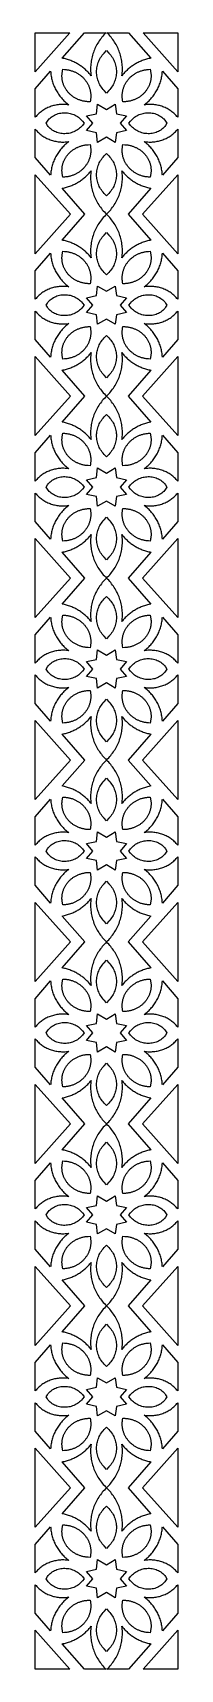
# Model space of a CAD drawing. Extents: x -627 to -557, y -402 to 403.
import ezdxf

# ---------------------------------------------------------------- set-up
doc = ezdxf.new("R2010")
doc.units = 0
doc.layers.add('LAYER_1', color=18, linetype='CONTINUOUS')

msp = doc.modelspace()

# ---------------------------------------------------------------- linework, layer by layer
at = {"layer": 'LAYER_1'}
for points in [[(-610.16, 402.54), (-627.18, 383.35), (-627.18, 402.54)], [(-602.99, 402.54), (-592.42, 402.54), (-592.95, 402.01), (-593.46, 401.46), (-593.95, 400.9), (-594.43, 400.33), (-594.88, 399.75), (-595.32, 399.16), (-595.73, 398.56), (-596.13, 397.95), (-596.51, 397.34), (-596.87, 396.71), (-597.22, 396.08), (-597.54, 395.43), (-597.84, 394.78), (-598.13, 394.13), (-598.39, 393.46), (-598.64, 392.79), (-598.86, 392.11), (-599.06, 391.43), (-599.25, 390.74), (-599.41, 390.04), (-599.56, 389.34), (-599.68, 388.63), (-599.79, 387.92), (-599.87, 387.21), (-599.93, 386.49), (-599.97, 385.77), (-599.99, 385.04), (-599.99, 384.31), (-599.97, 383.58), (-599.93, 382.84), (-599.86, 382.11), (-599.78, 381.37), (-600.09, 381.77), (-600.41, 382.17), (-600.74, 382.56), (-601.08, 382.94), (-601.44, 383.31), (-601.8, 383.68), (-602.17, 384.04), (-602.55, 384.39), (-602.94, 384.74), (-603.34, 385.07), (-603.75, 385.4), (-604.17, 385.72), (-604.59, 386.03), (-605.03, 386.33), (-605.47, 386.62), (-605.92, 386.9), (-606.38, 387.17), (-606.84, 387.44), (-607.31, 387.69), (-607.79, 387.93), (-608.28, 388.17), (-608.77, 388.39), (-609.27, 388.6), (-609.77, 388.81), (-610.28, 389), (-610.79, 389.18), (-611.31, 389.35), (-611.84, 389.51), (-612.37, 389.65), (-612.9, 389.79), (-613.44, 389.91), (-613.99, 390.02)], [(-581.38, 402.54), (-570.39, 390.02), (-570.93, 389.91), (-571.47, 389.79), (-572.01, 389.65), (-572.54, 389.51), (-573.06, 389.35), (-573.58, 389.18), (-574.1, 389), (-574.61, 388.81), (-575.11, 388.6), (-575.61, 388.39), (-576.1, 388.17), (-576.58, 387.93), (-577.06, 387.69), (-577.53, 387.44), (-578, 387.17), (-578.45, 386.9), (-578.9, 386.62), (-579.35, 386.33), (-579.78, 386.03), (-580.21, 385.72), (-580.62, 385.4), (-581.03, 385.07), (-581.43, 384.74), (-581.82, 384.39), (-582.21, 384.04), (-582.58, 383.68), (-582.94, 383.31), (-583.29, 382.94), (-583.63, 382.56), (-583.97, 382.17), (-584.29, 381.77), (-584.6, 381.37), (-584.51, 382.11), (-584.45, 382.84), (-584.4, 383.58), (-584.38, 384.31), (-584.38, 385.04), (-584.4, 385.77), (-584.44, 386.49), (-584.51, 387.21), (-584.59, 387.92), (-584.69, 388.63), (-584.82, 389.34), (-584.96, 390.04), (-585.13, 390.74), (-585.31, 391.43), (-585.51, 392.11), (-585.74, 392.79), (-585.98, 393.46), (-586.25, 394.13), (-586.53, 394.78), (-586.84, 395.43), (-587.16, 396.08), (-587.5, 396.71), (-587.86, 397.34), (-588.24, 397.95), (-588.64, 398.56), (-589.06, 399.16), (-589.49, 399.75), (-589.95, 400.33), (-590.42, 400.9), (-590.92, 401.46), (-591.43, 402.01), (-591.95, 402.54)], [(-557.19, 402.54), (-557.19, 383.35), (-574.21, 402.54)], [(-597.03, 383.99), (-596.99, 384.64), (-596.9, 385.29), (-596.79, 385.94), (-596.65, 386.59), (-596.47, 387.22), (-596.26, 387.85), (-596.02, 388.48), (-595.74, 389.09), (-595.43, 389.7), (-595.09, 390.29), (-594.72, 390.87), (-594.32, 391.43), (-593.88, 391.99), (-593.41, 392.52), (-592.19, 393.79), (-590.96, 392.52), (-590.49, 391.99), (-590.06, 391.43), (-589.65, 390.87), (-589.28, 390.29), (-588.94, 389.7), (-588.63, 389.09), (-588.36, 388.48), (-588.12, 387.85), (-587.91, 387.22), (-587.73, 386.59), (-587.58, 385.94), (-587.47, 385.29), (-587.39, 384.64), (-587.34, 383.99), (-587.32, 383.34), (-587.34, 382.68), (-587.39, 382.03), (-587.47, 381.38), (-587.58, 380.73), (-587.73, 380.09), (-587.91, 379.45), (-588.12, 378.82), (-588.36, 378.19), (-588.63, 377.58), (-588.94, 376.98), (-589.28, 376.38), (-589.65, 375.8), (-590.06, 375.24), (-590.49, 374.68), (-590.96, 374.15), (-592.19, 372.88), (-593.41, 374.15), (-593.88, 374.68), (-594.32, 375.24), (-594.72, 375.8), (-595.1, 376.38), (-595.43, 376.98), (-595.74, 377.58), (-596.02, 378.19), (-596.26, 378.82), (-596.47, 379.45), (-596.65, 380.09), (-596.79, 380.73), (-596.9, 381.38), (-596.99, 382.03), (-597.03, 382.68), (-597.05, 383.34)], [(-627.18, 374.89), (-619.63, 383.61), (-619.59, 383.01), (-619.53, 382.41), (-619.46, 381.81), (-619.38, 381.22), (-619.27, 380.63), (-619.15, 380.05), (-619.01, 379.46), (-618.86, 378.89), (-618.69, 378.31), (-618.51, 377.75), (-618.31, 377.18), (-618.09, 376.63), (-617.86, 376.08), (-617.61, 375.53), (-617.35, 374.99), (-617.07, 374.46), (-616.78, 373.93), (-616.48, 373.41), (-616.16, 372.9), (-615.82, 372.4), (-615.47, 371.91), (-615.11, 371.42), (-614.73, 370.94), (-614.34, 370.47), (-613.93, 370.01), (-613.51, 369.56), (-613.08, 369.12), (-612.64, 368.69), (-612.18, 368.26), (-611.71, 367.85), (-611.22, 367.45), (-610.73, 367.06), (-611.31, 367.15), (-611.9, 367.21), (-612.49, 367.25), (-613.08, 367.28), (-613.67, 367.29), (-614.25, 367.27), (-614.83, 367.24), (-615.41, 367.19), (-615.99, 367.12), (-616.56, 367.04), (-617.12, 366.93), (-617.69, 366.81), (-618.24, 366.67), (-618.79, 366.52), (-619.34, 366.34), (-619.88, 366.15), (-620.41, 365.94), (-620.93, 365.72), (-621.44, 365.48), (-621.95, 365.22), (-622.45, 364.95), (-622.94, 364.66), (-623.41, 364.36), (-623.88, 364.04), (-624.34, 363.7), (-624.78, 363.35), (-625.22, 362.98), (-625.64, 362.6), (-626.05, 362.21), (-626.44, 361.8), (-626.82, 361.37), (-627.19, 360.93)], [(-601.13, 368.59), (-601.52, 368.61), (-601.9, 368.65), (-602.28, 368.69), (-602.66, 368.74), (-603.03, 368.8), (-603.4, 368.87), (-603.76, 368.95), (-604.12, 369.04), (-604.48, 369.13), (-604.83, 369.24), (-605.18, 369.35), (-605.52, 369.47), (-605.85, 369.6), (-606.19, 369.74), (-606.51, 369.89), (-606.84, 370.04), (-607.15, 370.21), (-607.46, 370.37), (-607.77, 370.55), (-608.07, 370.74), (-608.36, 370.93), (-608.65, 371.12), (-608.93, 371.33), (-609.21, 371.54), (-609.48, 371.76), (-609.74, 371.98), (-610, 372.21), (-610.25, 372.45), (-610.49, 372.69), (-610.73, 372.94), (-610.96, 373.19), (-611.18, 373.45), (-611.4, 373.72), (-611.6, 373.98), (-611.8, 374.26), (-612, 374.54), (-612.18, 374.82), (-612.36, 375.11), (-612.53, 375.4), (-612.69, 375.7), (-612.84, 376), (-612.99, 376.31), (-613.12, 376.62), (-613.25, 376.93), (-613.37, 377.25), (-613.48, 377.57), (-613.58, 377.89), (-613.67, 378.22), (-613.76, 378.55), (-613.83, 378.88), (-613.89, 379.21), (-613.95, 379.55), (-613.99, 379.89), (-614.03, 380.23), (-614.05, 380.58), (-614.07, 380.92), (-614.07, 381.27), (-614.07, 381.62), (-614.05, 381.97), (-614.02, 382.33), (-613.99, 382.68), (-613.94, 383.04), (-613.88, 383.39), (-613.81, 383.75), (-613.64, 384.57), (-612.75, 384.5), (-612.37, 384.47), (-612, 384.43), (-611.62, 384.37), (-611.25, 384.31), (-610.89, 384.25), (-610.53, 384.17), (-610.17, 384.08), (-609.82, 383.99), (-609.47, 383.88), (-609.13, 383.77), (-608.79, 383.65), (-608.45, 383.53), (-608.12, 383.39), (-607.79, 383.25), (-607.47, 383.1), (-607.16, 382.94), (-606.85, 382.78), (-606.54, 382.61), (-606.24, 382.43), (-605.95, 382.24), (-605.66, 382.05), (-605.37, 381.85), (-605.1, 381.65), (-604.82, 381.44), (-604.56, 381.22), (-604.3, 381), (-604.05, 380.77), (-603.8, 380.53), (-603.56, 380.29), (-603.33, 380.05), (-603.1, 379.8), (-602.88, 379.54), (-602.67, 379.28), (-602.46, 379.01), (-602.26, 378.74), (-602.07, 378.46), (-601.88, 378.18), (-601.71, 377.9), (-601.54, 377.61), (-601.38, 377.31), (-601.22, 377.02), (-601.08, 376.72), (-600.94, 376.41), (-600.81, 376.1), (-600.69, 375.79), (-600.57, 375.47), (-600.47, 375.16), (-600.37, 374.83), (-600.29, 374.51), (-600.21, 374.18), (-600.14, 373.85), (-600.08, 373.52), (-600.03, 373.18), (-599.99, 372.85), (-599.95, 372.51), (-599.93, 372.16), (-599.92, 371.82), (-599.91, 371.48), (-599.92, 371.13), (-599.93, 370.78), (-599.96, 370.43), (-600, 370.08), (-600.04, 369.73), (-600.1, 369.37), (-600.25, 368.55)], [(-584.27, 369.37), (-584.33, 369.73), (-584.38, 370.08), (-584.41, 370.43), (-584.44, 370.78), (-584.46, 371.13), (-584.46, 371.48), (-584.46, 371.82), (-584.45, 372.16), (-584.42, 372.51), (-584.39, 372.85), (-584.35, 373.18), (-584.3, 373.52), (-584.24, 373.85), (-584.17, 374.18), (-584.09, 374.51), (-584, 374.83), (-583.9, 375.16), (-583.8, 375.47), (-583.69, 375.79), (-583.57, 376.1), (-583.44, 376.41), (-583.3, 376.72), (-583.15, 377.02), (-583, 377.31), (-582.84, 377.61), (-582.67, 377.9), (-582.49, 378.18), (-582.31, 378.46), (-582.11, 378.74), (-581.92, 379.01), (-581.71, 379.28), (-581.5, 379.54), (-581.28, 379.8), (-581.05, 380.05), (-580.82, 380.29), (-580.58, 380.53), (-580.33, 380.77), (-580.08, 381), (-579.82, 381.22), (-579.55, 381.44), (-579.28, 381.65), (-579, 381.85), (-578.72, 382.05), (-578.43, 382.24), (-578.13, 382.43), (-577.83, 382.61), (-577.53, 382.78), (-577.22, 382.94), (-576.9, 383.1), (-576.58, 383.25), (-576.26, 383.39), (-575.92, 383.53), (-575.59, 383.65), (-575.25, 383.77), (-574.91, 383.88), (-574.56, 383.99), (-574.2, 384.08), (-573.85, 384.17), (-573.49, 384.25), (-573.12, 384.31), (-572.75, 384.37), (-572.38, 384.43), (-572, 384.47), (-571.62, 384.5), (-570.74, 384.57), (-570.56, 383.75), (-570.49, 383.39), (-570.44, 383.04), (-570.39, 382.68), (-570.35, 382.33), (-570.32, 381.97), (-570.31, 381.62), (-570.3, 381.27), (-570.31, 380.92), (-570.32, 380.58), (-570.35, 380.23), (-570.38, 379.89), (-570.43, 379.55), (-570.48, 379.21), (-570.55, 378.88), (-570.62, 378.55), (-570.7, 378.22), (-570.79, 377.89), (-570.9, 377.57), (-571.01, 377.25), (-571.12, 376.93), (-571.25, 376.62), (-571.39, 376.31), (-571.53, 376), (-571.69, 375.7), (-571.85, 375.4), (-572.02, 375.11), (-572.19, 374.82), (-572.38, 374.54), (-572.57, 374.26), (-572.77, 373.98), (-572.98, 373.72), (-573.19, 373.45), (-573.42, 373.19), (-573.65, 372.94), (-573.88, 372.69), (-574.13, 372.45), (-574.38, 372.21), (-574.63, 371.98), (-574.9, 371.76), (-575.17, 371.54), (-575.44, 371.33), (-575.72, 371.12), (-576.01, 370.93), (-576.31, 370.74), (-576.61, 370.55), (-576.91, 370.37), (-577.22, 370.21), (-577.54, 370.04), (-577.86, 369.89), (-578.19, 369.74), (-578.52, 369.6), (-578.86, 369.47), (-579.2, 369.35), (-579.55, 369.24), (-579.9, 369.13), (-580.25, 369.04), (-580.61, 368.95), (-580.98, 368.87), (-581.34, 368.8), (-581.72, 368.74), (-582.09, 368.69), (-582.47, 368.65), (-582.85, 368.61), (-583.24, 368.59), (-584.13, 368.55)], [(-573.65, 367.06), (-573.15, 367.45), (-572.67, 367.85), (-572.2, 368.26), (-571.74, 368.69), (-571.29, 369.12), (-570.86, 369.56), (-570.44, 370.01), (-570.04, 370.47), (-569.65, 370.94), (-569.27, 371.42), (-568.9, 371.91), (-568.55, 372.4), (-568.22, 372.9), (-567.9, 373.41), (-567.59, 373.93), (-567.3, 374.46), (-567.02, 374.99), (-566.76, 375.53), (-566.52, 376.08), (-566.28, 376.63), (-566.07, 377.18), (-565.87, 377.75), (-565.68, 378.31), (-565.51, 378.89), (-565.36, 379.46), (-565.22, 380.05), (-565.1, 380.63), (-565, 381.22), (-564.91, 381.81), (-564.84, 382.41), (-564.79, 383.01), (-564.75, 383.61), (-557.19, 374.89), (-557.19, 360.93), (-557.55, 361.37), (-557.93, 361.8), (-558.33, 362.21), (-558.74, 362.6), (-559.16, 362.98), (-559.59, 363.35), (-560.04, 363.7), (-560.49, 364.04), (-560.96, 364.36), (-561.44, 364.66), (-561.93, 364.95), (-562.42, 365.22), (-562.93, 365.48), (-563.44, 365.72), (-563.97, 365.94), (-564.5, 366.15), (-565.04, 366.34), (-565.58, 366.52), (-566.13, 366.67), (-566.69, 366.81), (-567.25, 366.93), (-567.82, 367.04), (-568.39, 367.12), (-568.96, 367.19), (-569.54, 367.24), (-570.12, 367.27), (-570.71, 367.29), (-571.29, 367.28), (-571.88, 367.25), (-572.47, 367.21), (-573.06, 367.15)], [(-621.22, 359.07), (-620.8, 359.61), (-620.36, 360.11), (-619.88, 360.58), (-619.38, 361), (-618.85, 361.39), (-618.3, 361.74), (-617.72, 362.05), (-617.14, 362.32), (-616.53, 362.56), (-615.91, 362.76), (-615.29, 362.92), (-614.65, 363.04), (-614.01, 363.12), (-613.36, 363.17), (-612.71, 363.18), (-612.06, 363.16), (-611.41, 363.1), (-610.76, 363), (-610.12, 362.87), (-609.49, 362.7), (-608.87, 362.5), (-608.25, 362.26), (-607.66, 361.99), (-607.07, 361.68), (-606.51, 361.34), (-605.96, 360.96), (-605.44, 360.54), (-604.94, 360.09), (-604.46, 359.61), (-604.02, 359.09), (-603.22, 358.03), (-604.02, 356.96), (-604.46, 356.45), (-604.94, 355.96), (-605.44, 355.52), (-605.96, 355.1), (-606.51, 354.72), (-607.07, 354.38), (-607.66, 354.07), (-608.25, 353.8), (-608.87, 353.56), (-609.49, 353.35), (-610.12, 353.19), (-610.76, 353.05), (-611.41, 352.96), (-612.06, 352.9), (-612.71, 352.87), (-613.36, 352.89), (-614.01, 352.94), (-614.65, 353.02), (-615.29, 353.14), (-615.91, 353.3), (-616.53, 353.5), (-617.14, 353.74), (-617.72, 354.01), (-618.3, 354.32), (-618.85, 354.67), (-619.38, 355.06), (-619.88, 355.48), (-620.36, 355.95), (-620.8, 356.45), (-621.22, 356.99), (-621.9, 358.03)], [(-597.07, 362.71), (-596.53, 367.43), (-592.19, 364.86), (-587.85, 367.43), (-587.3, 362.71), (-582.36, 361.67), (-585.48, 358.03), (-582.36, 354.39), (-587.3, 353.35), (-587.85, 348.63), (-592.19, 351.2), (-596.53, 348.63), (-597.07, 353.35), (-602.02, 354.39), (-598.89, 358.03), (-602.02, 361.67)], [(-580.35, 359.09), (-579.91, 359.61), (-579.44, 360.09), (-578.94, 360.54), (-578.41, 360.96), (-577.87, 361.34), (-577.3, 361.68), (-576.72, 361.99), (-576.12, 362.26), (-575.51, 362.5), (-574.88, 362.7), (-574.25, 362.87), (-573.61, 363), (-572.96, 363.1), (-572.32, 363.16), (-571.67, 363.18), (-571.02, 363.17), (-570.37, 363.12), (-569.72, 363.04), (-569.09, 362.92), (-568.46, 362.76), (-567.84, 362.56), (-567.24, 362.32), (-566.65, 362.05), (-566.08, 361.74), (-565.53, 361.39), (-565, 361), (-564.5, 360.58), (-564.02, 360.11), (-563.57, 359.61), (-563.16, 359.07), (-562.47, 358.03), (-563.16, 356.99), (-563.57, 356.45), (-564.02, 355.95), (-564.5, 355.48), (-565, 355.06), (-565.53, 354.67), (-566.08, 354.32), (-566.65, 354.01), (-567.24, 353.74), (-567.84, 353.5), (-568.46, 353.3), (-569.09, 353.14), (-569.72, 353.02), (-570.37, 352.94), (-571.02, 352.89), (-571.67, 352.87), (-572.32, 352.9), (-572.96, 352.96), (-573.61, 353.05), (-574.25, 353.19), (-574.88, 353.35), (-575.51, 353.56), (-576.12, 353.8), (-576.72, 354.07), (-577.3, 354.38), (-577.87, 354.72), (-578.41, 355.1), (-578.94, 355.52), (-579.44, 355.96), (-579.91, 356.45), (-580.35, 356.96), (-581.15, 358.03)], [(-627.19, 355.12), (-626.82, 354.69), (-626.44, 354.26), (-626.05, 353.85), (-625.64, 353.46), (-625.22, 353.08), (-624.78, 352.71), (-624.34, 352.36), (-623.88, 352.02), (-623.41, 351.7), (-622.94, 351.4), (-622.45, 351.11), (-621.95, 350.84), (-621.44, 350.58), (-620.93, 350.34), (-620.41, 350.11), (-619.88, 349.91), (-619.34, 349.72), (-618.79, 349.54), (-618.24, 349.39), (-617.69, 349.25), (-617.12, 349.13), (-616.56, 349.02), (-615.99, 348.94), (-615.41, 348.87), (-614.83, 348.82), (-614.25, 348.79), (-613.67, 348.77), (-613.08, 348.78), (-612.49, 348.8), (-611.9, 348.85), (-611.31, 348.91), (-610.73, 349), (-611.22, 348.61), (-611.71, 348.21), (-612.18, 347.8), (-612.64, 347.37), (-613.08, 346.94), (-613.51, 346.5), (-613.93, 346.05), (-614.34, 345.59), (-614.73, 345.12), (-615.11, 344.64), (-615.47, 344.15), (-615.82, 343.66), (-616.16, 343.16), (-616.48, 342.64), (-616.78, 342.13), (-617.07, 341.6), (-617.35, 341.07), (-617.61, 340.53), (-617.86, 339.98), (-618.09, 339.43), (-618.31, 338.88), (-618.51, 338.31), (-618.69, 337.74), (-618.86, 337.17), (-619.01, 336.6), (-619.15, 336.01), (-619.27, 335.43), (-619.38, 334.84), (-619.46, 334.25), (-619.53, 333.65), (-619.59, 333.05), (-619.63, 332.45), (-627.18, 341.17)], [(-573.65, 349), (-573.06, 348.91), (-572.47, 348.85), (-571.88, 348.8), (-571.29, 348.78), (-570.71, 348.77), (-570.12, 348.79), (-569.54, 348.82), (-568.96, 348.87), (-568.39, 348.94), (-567.82, 349.02), (-567.25, 349.13), (-566.69, 349.25), (-566.13, 349.39), (-565.58, 349.54), (-565.04, 349.72), (-564.5, 349.91), (-563.97, 350.11), (-563.44, 350.34), (-562.93, 350.58), (-562.42, 350.84), (-561.93, 351.11), (-561.44, 351.4), (-560.96, 351.7), (-560.49, 352.02), (-560.04, 352.36), (-559.59, 352.71), (-559.16, 353.08), (-558.74, 353.46), (-558.33, 353.85), (-557.93, 354.26), (-557.55, 354.69), (-557.19, 355.12), (-557.19, 341.17), (-564.75, 332.45), (-564.79, 333.05), (-564.84, 333.65), (-564.91, 334.25), (-565, 334.84), (-565.1, 335.43), (-565.22, 336.01), (-565.36, 336.6), (-565.51, 337.17), (-565.68, 337.74), (-565.87, 338.31), (-566.07, 338.88), (-566.28, 339.43), (-566.52, 339.98), (-566.76, 340.53), (-567.02, 341.07), (-567.3, 341.6), (-567.59, 342.13), (-567.9, 342.64), (-568.22, 343.16), (-568.55, 343.66), (-568.9, 344.15), (-569.27, 344.64), (-569.65, 345.12), (-570.04, 345.59), (-570.44, 346.05), (-570.86, 346.5), (-571.29, 346.94), (-571.74, 347.37), (-572.2, 347.8), (-572.67, 348.21), (-573.15, 348.61)], [(-613.81, 332.31), (-613.88, 332.67), (-613.94, 333.02), (-613.99, 333.38), (-614.02, 333.73), (-614.05, 334.08), (-614.07, 334.44), (-614.07, 334.79), (-614.07, 335.13), (-614.05, 335.48), (-614.03, 335.82), (-613.99, 336.17), (-613.95, 336.51), (-613.89, 336.84), (-613.83, 337.18), (-613.76, 337.51), (-613.67, 337.84), (-613.58, 338.17), (-613.48, 338.49), (-613.37, 338.81), (-613.25, 339.13), (-613.12, 339.44), (-612.99, 339.75), (-612.84, 340.06), (-612.69, 340.36), (-612.53, 340.65), (-612.36, 340.95), (-612.18, 341.24), (-612, 341.52), (-611.8, 341.8), (-611.6, 342.07), (-611.4, 342.34), (-611.18, 342.61), (-610.96, 342.87), (-610.73, 343.12), (-610.49, 343.37), (-610.25, 343.61), (-610, 343.85), (-609.74, 344.08), (-609.48, 344.3), (-609.21, 344.52), (-608.93, 344.73), (-608.65, 344.93), (-608.36, 345.13), (-608.07, 345.32), (-607.77, 345.51), (-607.46, 345.68), (-607.15, 345.85), (-606.84, 346.02), (-606.51, 346.17), (-606.19, 346.32), (-605.85, 346.45), (-605.52, 346.59), (-605.18, 346.71), (-604.83, 346.82), (-604.48, 346.93), (-604.12, 347.02), (-603.76, 347.11), (-603.4, 347.19), (-603.03, 347.26), (-602.66, 347.32), (-602.28, 347.37), (-601.9, 347.41), (-601.52, 347.44), (-601.13, 347.47), (-600.25, 347.51), (-600.1, 346.68), (-600.04, 346.33), (-600, 345.98), (-599.96, 345.63), (-599.93, 345.28), (-599.92, 344.93), (-599.91, 344.58), (-599.92, 344.24), (-599.93, 343.89), (-599.95, 343.55), (-599.99, 343.21), (-600.03, 342.88), (-600.08, 342.54), (-600.14, 342.21), (-600.21, 341.88), (-600.29, 341.55), (-600.37, 341.23), (-600.47, 340.9), (-600.57, 340.58), (-600.69, 340.27), (-600.81, 339.96), (-600.94, 339.65), (-601.08, 339.34), (-601.22, 339.04), (-601.38, 338.74), (-601.54, 338.45), (-601.71, 338.16), (-601.88, 337.88), (-602.07, 337.6), (-602.26, 337.32), (-602.46, 337.05), (-602.67, 336.78), (-602.88, 336.52), (-603.1, 336.26), (-603.33, 336.01), (-603.56, 335.77), (-603.8, 335.53), (-604.05, 335.29), (-604.3, 335.06), (-604.56, 334.84), (-604.82, 334.62), (-605.1, 334.41), (-605.37, 334.21), (-605.66, 334.01), (-605.95, 333.82), (-606.24, 333.63), (-606.54, 333.45), (-606.85, 333.28), (-607.16, 333.12), (-607.47, 332.96), (-607.79, 332.81), (-608.12, 332.67), (-608.45, 332.53), (-608.79, 332.4), (-609.13, 332.29), (-609.47, 332.17), (-609.82, 332.07), (-610.17, 331.98), (-610.53, 331.89), (-610.89, 331.81), (-611.25, 331.74), (-611.62, 331.68), (-612, 331.63), (-612.37, 331.59), (-612.75, 331.56), (-613.64, 331.49)], [(-571.62, 331.56), (-572, 331.59), (-572.38, 331.63), (-572.75, 331.68), (-573.12, 331.74), (-573.49, 331.81), (-573.85, 331.89), (-574.2, 331.98), (-574.56, 332.07), (-574.91, 332.17), (-575.25, 332.29), (-575.59, 332.4), (-575.92, 332.53), (-576.26, 332.67), (-576.58, 332.81), (-576.9, 332.96), (-577.22, 333.12), (-577.53, 333.28), (-577.83, 333.45), (-578.13, 333.63), (-578.43, 333.82), (-578.72, 334.01), (-579, 334.21), (-579.28, 334.41), (-579.55, 334.62), (-579.82, 334.84), (-580.08, 335.06), (-580.33, 335.29), (-580.58, 335.53), (-580.82, 335.77), (-581.05, 336.01), (-581.28, 336.26), (-581.5, 336.52), (-581.71, 336.78), (-581.92, 337.05), (-582.11, 337.32), (-582.31, 337.6), (-582.49, 337.88), (-582.67, 338.16), (-582.84, 338.45), (-583, 338.74), (-583.15, 339.04), (-583.3, 339.34), (-583.44, 339.65), (-583.57, 339.96), (-583.69, 340.27), (-583.8, 340.58), (-583.9, 340.9), (-584, 341.23), (-584.09, 341.55), (-584.17, 341.88), (-584.24, 342.21), (-584.3, 342.54), (-584.35, 342.88), (-584.39, 343.21), (-584.42, 343.55), (-584.45, 343.89), (-584.46, 344.24), (-584.46, 344.58), (-584.46, 344.93), (-584.44, 345.28), (-584.41, 345.63), (-584.38, 345.98), (-584.33, 346.33), (-584.27, 346.68), (-584.13, 347.51), (-583.24, 347.47), (-582.85, 347.44), (-582.47, 347.41), (-582.09, 347.37), (-581.72, 347.32), (-581.34, 347.26), (-580.98, 347.19), (-580.61, 347.11), (-580.25, 347.02), (-579.9, 346.93), (-579.55, 346.82), (-579.2, 346.71), (-578.86, 346.59), (-578.52, 346.45), (-578.19, 346.32), (-577.86, 346.17), (-577.54, 346.02), (-577.22, 345.85), (-576.91, 345.68), (-576.61, 345.51), (-576.31, 345.32), (-576.01, 345.13), (-575.72, 344.93), (-575.44, 344.73), (-575.17, 344.52), (-574.9, 344.3), (-574.63, 344.08), (-574.38, 343.85), (-574.13, 343.61), (-573.88, 343.37), (-573.65, 343.12), (-573.42, 342.87), (-573.19, 342.61), (-572.98, 342.34), (-572.77, 342.07), (-572.57, 341.8), (-572.38, 341.52), (-572.19, 341.24), (-572.02, 340.95), (-571.85, 340.65), (-571.69, 340.36), (-571.53, 340.06), (-571.39, 339.75), (-571.25, 339.44), (-571.12, 339.13), (-571.01, 338.81), (-570.9, 338.49), (-570.79, 338.17), (-570.7, 337.84), (-570.62, 337.51), (-570.55, 337.18), (-570.48, 336.84), (-570.43, 336.51), (-570.38, 336.17), (-570.35, 335.82), (-570.32, 335.48), (-570.31, 335.13), (-570.3, 334.79), (-570.31, 334.44), (-570.32, 334.08), (-570.35, 333.73), (-570.39, 333.38), (-570.44, 333.02), (-570.49, 332.67), (-570.56, 332.31), (-570.74, 331.49)], [(-597.03, 333.38), (-596.99, 334.03), (-596.9, 334.68), (-596.79, 335.33), (-596.65, 335.97), (-596.47, 336.61), (-596.26, 337.24), (-596.02, 337.86), (-595.74, 338.48), (-595.43, 339.08), (-595.1, 339.68), (-594.72, 340.26), (-594.32, 340.82), (-593.88, 341.37), (-593.41, 341.91), (-592.19, 343.18), (-590.96, 341.91), (-590.49, 341.37), (-590.06, 340.82), (-589.65, 340.26), (-589.28, 339.68), (-588.94, 339.08), (-588.63, 338.48), (-588.36, 337.86), (-588.12, 337.24), (-587.91, 336.61), (-587.73, 335.97), (-587.58, 335.33), (-587.47, 334.68), (-587.39, 334.03), (-587.34, 333.38), (-587.32, 332.72), (-587.34, 332.07), (-587.39, 331.41), (-587.47, 330.76), (-587.58, 330.12), (-587.73, 329.47), (-587.91, 328.84), (-588.12, 328.2), (-588.36, 327.58), (-588.63, 326.97), (-588.94, 326.36), (-589.28, 325.77), (-589.65, 325.19), (-590.06, 324.62), (-590.49, 324.07), (-590.96, 323.54), (-592.19, 322.27), (-593.41, 323.54), (-593.88, 324.07), (-594.32, 324.62), (-594.72, 325.19), (-595.09, 325.77), (-595.43, 326.36), (-595.74, 326.97), (-596.02, 327.58), (-596.26, 328.2), (-596.47, 328.84), (-596.65, 329.47), (-596.79, 330.12), (-596.9, 330.76), (-596.99, 331.41), (-597.03, 332.07), (-597.05, 332.72)], [(-609.95, 313.28), (-627.18, 293.86), (-627.18, 332.71)], [(-613.99, 326.03), (-613.44, 326.15), (-612.9, 326.27), (-612.37, 326.41), (-611.84, 326.55), (-611.31, 326.71), (-610.79, 326.88), (-610.28, 327.06), (-609.77, 327.25), (-609.27, 327.46), (-608.77, 327.67), (-608.28, 327.89), (-607.79, 328.13), (-607.31, 328.37), (-606.84, 328.62), (-606.38, 328.89), (-605.92, 329.16), (-605.47, 329.44), (-605.03, 329.73), (-604.59, 330.03), (-604.17, 330.34), (-603.75, 330.66), (-603.34, 330.99), (-602.94, 331.32), (-602.55, 331.67), (-602.17, 332.02), (-601.8, 332.38), (-601.44, 332.74), (-601.08, 333.12), (-600.74, 333.5), (-600.41, 333.89), (-600.09, 334.29), (-599.78, 334.69), (-599.86, 333.94), (-599.93, 333.2), (-599.97, 332.45), (-599.99, 331.71), (-599.99, 330.97), (-599.97, 330.23), (-599.93, 329.5), (-599.86, 328.77), (-599.77, 328.05), (-599.67, 327.33), (-599.54, 326.61), (-599.39, 325.9), (-599.22, 325.2), (-599.03, 324.5), (-598.82, 323.81), (-598.58, 323.12), (-598.33, 322.44), (-598.06, 321.77), (-597.77, 321.11), (-597.45, 320.45), (-597.12, 319.8), (-596.77, 319.16), (-596.4, 318.53), (-596.01, 317.9), (-595.6, 317.29), (-595.17, 316.69), (-594.72, 316.09), (-594.25, 315.51), (-593.76, 314.93), (-593.25, 314.37), (-592.73, 313.82), (-592.19, 313.28), (-591.64, 313.82), (-591.12, 314.37), (-590.61, 314.93), (-590.13, 315.51), (-589.66, 316.09), (-589.21, 316.69), (-588.78, 317.29), (-588.37, 317.9), (-587.98, 318.53), (-587.61, 319.16), (-587.25, 319.8), (-586.92, 320.45), (-586.61, 321.11), (-586.32, 321.77), (-586.04, 322.44), (-585.79, 323.12), (-585.56, 323.81), (-585.35, 324.5), (-585.16, 325.2), (-584.99, 325.9), (-584.84, 326.61), (-584.71, 327.33), (-584.6, 328.05), (-584.51, 328.77), (-584.45, 329.5), (-584.4, 330.23), (-584.38, 330.97), (-584.38, 331.71), (-584.4, 332.45), (-584.45, 333.2), (-584.51, 333.94), (-584.6, 334.69), (-584.29, 334.29), (-583.97, 333.89), (-583.63, 333.5), (-583.29, 333.12), (-582.94, 332.74), (-582.58, 332.38), (-582.21, 332.02), (-581.82, 331.67), (-581.43, 331.32), (-581.03, 330.99), (-580.62, 330.66), (-580.21, 330.34), (-579.78, 330.03), (-579.35, 329.73), (-578.9, 329.44), (-578.45, 329.16), (-578, 328.89), (-577.53, 328.62), (-577.06, 328.37), (-576.58, 328.13), (-576.1, 327.89), (-575.61, 327.67), (-575.11, 327.46), (-574.61, 327.25), (-574.1, 327.06), (-573.58, 326.88), (-573.06, 326.71), (-572.54, 326.55), (-572.01, 326.41), (-571.47, 326.27), (-570.93, 326.15), (-570.39, 326.03), (-581.58, 313.28), (-570.39, 300.53), (-570.93, 300.42), (-571.47, 300.29), (-572.01, 300.16), (-572.54, 300.01), (-573.06, 299.85), (-573.58, 299.68), (-574.1, 299.5), (-574.61, 299.31), (-575.11, 299.11), (-575.61, 298.89), (-576.1, 298.67), (-576.58, 298.44), (-577.06, 298.19), (-577.53, 297.94), (-578, 297.68), (-578.45, 297.4), (-578.9, 297.12), (-579.35, 296.83), (-579.78, 296.53), (-580.21, 296.22), (-580.62, 295.9), (-581.03, 295.57), (-581.43, 295.24), (-581.82, 294.9), (-582.21, 294.54), (-582.58, 294.19), (-582.94, 293.82), (-583.29, 293.44), (-583.63, 293.06), (-583.97, 292.67), (-584.29, 292.27), (-584.6, 291.87), (-584.51, 292.62), (-584.45, 293.37), (-584.4, 294.11), (-584.38, 294.85), (-584.38, 295.59), (-584.4, 296.33), (-584.45, 297.06), (-584.51, 297.79), (-584.6, 298.51), (-584.71, 299.23), (-584.84, 299.95), (-584.99, 300.66), (-585.16, 301.36), (-585.35, 302.06), (-585.56, 302.75), (-585.79, 303.44), (-586.04, 304.12), (-586.32, 304.79), (-586.61, 305.46), (-586.92, 306.11), (-587.25, 306.76), (-587.61, 307.4), (-587.98, 308.04), (-588.37, 308.66), (-588.78, 309.27), (-589.21, 309.88), (-589.66, 310.47), (-590.13, 311.05), (-590.61, 311.63), (-591.12, 312.19), (-591.64, 312.74), (-592.19, 313.28), (-592.73, 312.74), (-593.25, 312.19), (-593.76, 311.63), (-594.25, 311.05), (-594.72, 310.47), (-595.17, 309.88), (-595.6, 309.27), (-596.01, 308.66), (-596.4, 308.04), (-596.77, 307.4), (-597.12, 306.76), (-597.45, 306.11), (-597.77, 305.46), (-598.06, 304.79), (-598.33, 304.12), (-598.58, 303.44), (-598.82, 302.75), (-599.03, 302.06), (-599.22, 301.36), (-599.39, 300.66), (-599.54, 299.95), (-599.67, 299.23), (-599.77, 298.51), (-599.86, 297.79), (-599.93, 297.06), (-599.97, 296.33), (-599.99, 295.59), (-599.99, 294.85), (-599.97, 294.11), (-599.93, 293.37), (-599.86, 292.62), (-599.78, 291.87), (-600.09, 292.27), (-600.41, 292.67), (-600.74, 293.06), (-601.08, 293.44), (-601.44, 293.82), (-601.8, 294.19), (-602.17, 294.54), (-602.55, 294.9), (-602.94, 295.24), (-603.34, 295.57), (-603.75, 295.9), (-604.17, 296.22), (-604.59, 296.53), (-605.03, 296.83), (-605.47, 297.12), (-605.92, 297.4), (-606.38, 297.68), (-606.84, 297.94), (-607.31, 298.19), (-607.79, 298.44), (-608.28, 298.67), (-608.77, 298.89), (-609.27, 299.11), (-609.77, 299.31), (-610.28, 299.5), (-610.79, 299.68), (-611.31, 299.85), (-611.84, 300.01), (-612.37, 300.16), (-612.9, 300.29), (-613.44, 300.42), (-613.99, 300.53), (-602.79, 313.28)], [(-557.19, 332.71), (-557.19, 293.86), (-574.42, 313.28)], [(-597.03, 294.49), (-596.99, 295.15), (-596.9, 295.8), (-596.79, 296.45), (-596.65, 297.09), (-596.47, 297.73), (-596.26, 298.36), (-596.02, 298.98), (-595.74, 299.6), (-595.43, 300.2), (-595.09, 300.79), (-594.72, 301.37), (-594.32, 301.94), (-593.88, 302.49), (-593.41, 303.03), (-592.19, 304.3), (-590.96, 303.03), (-590.49, 302.49), (-590.06, 301.94), (-589.65, 301.37), (-589.28, 300.79), (-588.94, 300.2), (-588.63, 299.6), (-588.36, 298.98), (-588.12, 298.36), (-587.91, 297.73), (-587.73, 297.09), (-587.58, 296.45), (-587.47, 295.8), (-587.39, 295.15), (-587.34, 294.49), (-587.32, 293.84), (-587.34, 293.19), (-587.39, 292.53), (-587.47, 291.88), (-587.58, 291.23), (-587.73, 290.59), (-587.91, 289.95), (-588.12, 289.32), (-588.36, 288.7), (-588.63, 288.08), (-588.94, 287.48), (-589.28, 286.89), (-589.65, 286.31), (-590.06, 285.74), (-590.49, 285.19), (-590.96, 284.65), (-592.19, 283.38), (-593.41, 284.65), (-593.88, 285.19), (-594.32, 285.74), (-594.72, 286.31), (-595.1, 286.89), (-595.43, 287.48), (-595.74, 288.08), (-596.02, 288.7), (-596.26, 289.32), (-596.47, 289.95), (-596.65, 290.59), (-596.79, 291.23), (-596.9, 291.88), (-596.99, 292.53), (-597.03, 293.19), (-597.05, 293.84)], [(-627.18, 285.39), (-619.63, 294.11), (-619.59, 293.51), (-619.53, 292.91), (-619.46, 292.32), (-619.38, 291.72), (-619.27, 291.13), (-619.15, 290.55), (-619.01, 289.97), (-618.86, 289.39), (-618.69, 288.82), (-618.51, 288.25), (-618.31, 287.69), (-618.09, 287.13), (-617.86, 286.58), (-617.61, 286.03), (-617.35, 285.49), (-617.07, 284.96), (-616.78, 284.44), (-616.48, 283.92), (-616.16, 283.41), (-615.82, 282.9), (-615.47, 282.41), (-615.11, 281.92), (-614.73, 281.44), (-614.34, 280.97), (-613.93, 280.51), (-613.51, 280.06), (-613.08, 279.62), (-612.64, 279.19), (-612.18, 278.77), (-611.71, 278.36), (-611.22, 277.96), (-610.73, 277.57), (-611.31, 277.65), (-611.9, 277.71), (-612.49, 277.76), (-613.08, 277.78), (-613.67, 277.79), (-614.25, 277.78), (-614.83, 277.74), (-615.41, 277.7), (-615.99, 277.63), (-616.56, 277.54), (-617.12, 277.44), (-617.69, 277.32), (-618.24, 277.18), (-618.79, 277.02), (-619.34, 276.85), (-619.88, 276.66), (-620.41, 276.45), (-620.93, 276.22), (-621.44, 275.98), (-621.95, 275.73), (-622.45, 275.45), (-622.94, 275.16), (-623.41, 274.86), (-623.88, 274.54), (-624.34, 274.2), (-624.78, 273.85), (-625.22, 273.49), (-625.64, 273.11), (-626.05, 272.71), (-626.44, 272.3), (-626.82, 271.88), (-627.19, 271.44)], [(-601.13, 279.1), (-601.52, 279.12), (-601.9, 279.15), (-602.28, 279.19), (-602.66, 279.24), (-603.03, 279.3), (-603.4, 279.37), (-603.76, 279.45), (-604.12, 279.54), (-604.48, 279.64), (-604.83, 279.74), (-605.18, 279.86), (-605.52, 279.98), (-605.85, 280.11), (-606.19, 280.25), (-606.51, 280.39), (-606.84, 280.55), (-607.15, 280.71), (-607.46, 280.88), (-607.77, 281.05), (-608.07, 281.24), (-608.36, 281.43), (-608.65, 281.63), (-608.93, 281.83), (-609.21, 282.04), (-609.48, 282.26), (-609.74, 282.49), (-610, 282.72), (-610.25, 282.95), (-610.49, 283.19), (-610.73, 283.44), (-610.96, 283.7), (-611.18, 283.95), (-611.4, 284.22), (-611.6, 284.49), (-611.8, 284.76), (-612, 285.04), (-612.18, 285.33), (-612.36, 285.61), (-612.53, 285.91), (-612.69, 286.21), (-612.84, 286.51), (-612.99, 286.81), (-613.12, 287.12), (-613.25, 287.44), (-613.37, 287.75), (-613.48, 288.07), (-613.58, 288.4), (-613.67, 288.72), (-613.76, 289.05), (-613.83, 289.38), (-613.89, 289.72), (-613.95, 290.06), (-613.99, 290.4), (-614.03, 290.74), (-614.05, 291.08), (-614.07, 291.43), (-614.07, 291.78), (-614.07, 292.13), (-614.05, 292.48), (-614.02, 292.83), (-613.99, 293.18), (-613.94, 293.54), (-613.88, 293.9), (-613.81, 294.25), (-613.64, 295.07), (-612.75, 295), (-612.37, 294.97), (-612, 294.93), (-611.62, 294.88), (-611.25, 294.82), (-610.89, 294.75), (-610.53, 294.67), (-610.17, 294.59), (-609.82, 294.49), (-609.47, 294.39), (-609.13, 294.28), (-608.79, 294.16), (-608.45, 294.03), (-608.12, 293.9), (-607.79, 293.75), (-607.47, 293.6), (-607.16, 293.45), (-606.85, 293.28), (-606.54, 293.11), (-606.24, 292.93), (-605.95, 292.75), (-605.66, 292.56), (-605.37, 292.36), (-605.1, 292.15), (-604.82, 291.94), (-604.56, 291.72), (-604.3, 291.5), (-604.05, 291.27), (-603.8, 291.04), (-603.56, 290.8), (-603.33, 290.55), (-603.1, 290.3), (-602.88, 290.04), (-602.67, 289.78), (-602.46, 289.51), (-602.26, 289.24), (-602.07, 288.97), (-601.88, 288.69), (-601.71, 288.4), (-601.54, 288.11), (-601.38, 287.82), (-601.22, 287.52), (-601.08, 287.22), (-600.94, 286.91), (-600.81, 286.61), (-600.69, 286.29), (-600.57, 285.98), (-600.47, 285.66), (-600.37, 285.34), (-600.29, 285.01), (-600.21, 284.68), (-600.14, 284.35), (-600.08, 284.02), (-600.03, 283.69), (-599.99, 283.35), (-599.95, 283.01), (-599.93, 282.67), (-599.92, 282.32), (-599.91, 281.98), (-599.92, 281.63), (-599.93, 281.28), (-599.96, 280.93), (-600, 280.58), (-600.04, 280.23), (-600.1, 279.88), (-600.25, 279.06)], [(-584.27, 279.88), (-584.33, 280.23), (-584.38, 280.58), (-584.41, 280.93), (-584.44, 281.28), (-584.46, 281.63), (-584.46, 281.98), (-584.46, 282.32), (-584.45, 282.67), (-584.42, 283.01), (-584.39, 283.35), (-584.35, 283.69), (-584.3, 284.02), (-584.24, 284.35), (-584.17, 284.68), (-584.09, 285.01), (-584, 285.34), (-583.9, 285.66), (-583.8, 285.98), (-583.69, 286.29), (-583.57, 286.61), (-583.44, 286.91), (-583.3, 287.22), (-583.15, 287.52), (-583, 287.82), (-582.84, 288.11), (-582.67, 288.4), (-582.49, 288.69), (-582.31, 288.97), (-582.11, 289.24), (-581.92, 289.51), (-581.71, 289.78), (-581.5, 290.04), (-581.28, 290.3), (-581.05, 290.55), (-580.82, 290.8), (-580.58, 291.04), (-580.33, 291.27), (-580.08, 291.5), (-579.82, 291.72), (-579.55, 291.94), (-579.28, 292.15), (-579, 292.36), (-578.72, 292.56), (-578.43, 292.75), (-578.13, 292.93), (-577.83, 293.11), (-577.53, 293.28), (-577.22, 293.45), (-576.9, 293.6), (-576.58, 293.75), (-576.26, 293.9), (-575.92, 294.03), (-575.59, 294.16), (-575.25, 294.28), (-574.91, 294.39), (-574.56, 294.49), (-574.2, 294.59), (-573.85, 294.67), (-573.49, 294.75), (-573.12, 294.82), (-572.75, 294.88), (-572.38, 294.93), (-572, 294.97), (-571.62, 295), (-570.74, 295.07), (-570.56, 294.25), (-570.49, 293.9), (-570.44, 293.54), (-570.39, 293.18), (-570.35, 292.83), (-570.32, 292.48), (-570.31, 292.13), (-570.3, 291.78), (-570.31, 291.43), (-570.32, 291.08), (-570.35, 290.74), (-570.38, 290.4), (-570.43, 290.06), (-570.48, 289.72), (-570.55, 289.38), (-570.62, 289.05), (-570.7, 288.72), (-570.79, 288.4), (-570.9, 288.07), (-571.01, 287.75), (-571.12, 287.44), (-571.25, 287.12), (-571.39, 286.81), (-571.53, 286.51), (-571.69, 286.21), (-571.85, 285.91), (-572.02, 285.61), (-572.19, 285.33), (-572.38, 285.04), (-572.57, 284.76), (-572.77, 284.49), (-572.98, 284.22), (-573.19, 283.95), (-573.42, 283.7), (-573.65, 283.44), (-573.88, 283.19), (-574.13, 282.95), (-574.38, 282.72), (-574.63, 282.49), (-574.9, 282.26), (-575.17, 282.04), (-575.44, 281.83), (-575.72, 281.63), (-576.01, 281.43), (-576.31, 281.24), (-576.61, 281.05), (-576.91, 280.88), (-577.22, 280.71), (-577.54, 280.55), (-577.86, 280.39), (-578.19, 280.25), (-578.52, 280.11), (-578.86, 279.98), (-579.2, 279.86), (-579.55, 279.74), (-579.9, 279.64), (-580.25, 279.54), (-580.61, 279.45), (-580.98, 279.37), (-581.34, 279.3), (-581.72, 279.24), (-582.09, 279.19), (-582.47, 279.15), (-582.85, 279.12), (-583.24, 279.1), (-584.13, 279.06)], [(-573.65, 277.57), (-573.15, 277.96), (-572.67, 278.36), (-572.2, 278.77), (-571.74, 279.19), (-571.29, 279.62), (-570.86, 280.06), (-570.44, 280.51), (-570.04, 280.97), (-569.65, 281.44), (-569.27, 281.92), (-568.9, 282.41), (-568.55, 282.9), (-568.22, 283.41), (-567.9, 283.92), (-567.59, 284.44), (-567.3, 284.96), (-567.02, 285.49), (-566.76, 286.03), (-566.52, 286.58), (-566.28, 287.13), (-566.07, 287.69), (-565.87, 288.25), (-565.68, 288.82), (-565.51, 289.39), (-565.36, 289.97), (-565.22, 290.55), (-565.1, 291.13), (-565, 291.72), (-564.91, 292.32), (-564.84, 292.91), (-564.79, 293.51), (-564.75, 294.11), (-557.19, 285.39), (-557.19, 271.44), (-557.55, 271.88), (-557.93, 272.3), (-558.33, 272.71), (-558.74, 273.11), (-559.16, 273.49), (-559.59, 273.85), (-560.04, 274.2), (-560.49, 274.54), (-560.96, 274.86), (-561.44, 275.16), (-561.93, 275.45), (-562.42, 275.73), (-562.93, 275.98), (-563.44, 276.22), (-563.97, 276.45), (-564.5, 276.66), (-565.04, 276.85), (-565.58, 277.02), (-566.13, 277.18), (-566.69, 277.32), (-567.25, 277.44), (-567.82, 277.54), (-568.39, 277.63), (-568.96, 277.7), (-569.54, 277.74), (-570.12, 277.78), (-570.71, 277.79), (-571.29, 277.78), (-571.88, 277.76), (-572.47, 277.71), (-573.06, 277.65)], [(-597.07, 273.21), (-596.53, 277.93), (-592.19, 275.37), (-587.85, 277.93), (-587.3, 273.21), (-582.36, 272.17), (-585.48, 268.53), (-582.36, 264.89), (-587.3, 263.85), (-587.85, 259.13), (-592.19, 261.7), (-596.53, 259.13), (-597.07, 263.85), (-602.02, 264.89), (-598.89, 268.53), (-602.02, 272.17)], [(-621.22, 269.57), (-620.8, 270.11), (-620.36, 270.62), (-619.88, 271.08), (-619.38, 271.51), (-618.85, 271.89), (-618.3, 272.24), (-617.72, 272.55), (-617.14, 272.83), (-616.53, 273.06), (-615.91, 273.26), (-615.29, 273.42), (-614.65, 273.54), (-614.01, 273.63), (-613.36, 273.68), (-612.71, 273.69), (-612.06, 273.66), (-611.41, 273.6), (-610.76, 273.51), (-610.12, 273.38), (-609.49, 273.21), (-608.87, 273.01), (-608.25, 272.77), (-607.66, 272.49), (-607.07, 272.18), (-606.51, 271.84), (-605.96, 271.46), (-605.44, 271.05), (-604.94, 270.6), (-604.46, 270.12), (-604.02, 269.6), (-603.22, 268.53), (-604.02, 267.47), (-604.46, 266.95), (-604.94, 266.47), (-605.44, 266.02), (-605.96, 265.61), (-606.51, 265.23), (-607.07, 264.88), (-607.66, 264.57), (-608.25, 264.3), (-608.87, 264.06), (-609.49, 263.86), (-610.12, 263.69), (-610.76, 263.56), (-611.41, 263.46), (-612.06, 263.4), (-612.71, 263.38), (-613.36, 263.39), (-614.01, 263.44), (-614.65, 263.52), (-615.29, 263.65), (-615.91, 263.81), (-616.53, 264), (-617.14, 264.24), (-617.72, 264.51), (-618.3, 264.82), (-618.85, 265.17), (-619.38, 265.56), (-619.88, 265.99), (-620.36, 266.45), (-620.8, 266.95), (-621.22, 267.49), (-621.9, 268.53)], [(-580.35, 269.6), (-579.91, 270.12), (-579.44, 270.6), (-578.94, 271.05), (-578.41, 271.46), (-577.87, 271.84), (-577.3, 272.18), (-576.72, 272.49), (-576.12, 272.77), (-575.51, 273.01), (-574.88, 273.21), (-574.25, 273.38), (-573.61, 273.51), (-572.96, 273.6), (-572.32, 273.66), (-571.67, 273.69), (-571.02, 273.68), (-570.37, 273.63), (-569.72, 273.54), (-569.09, 273.42), (-568.46, 273.26), (-567.84, 273.06), (-567.24, 272.83), (-566.65, 272.55), (-566.08, 272.24), (-565.53, 271.89), (-565, 271.51), (-564.5, 271.08), (-564.02, 270.62), (-563.57, 270.11), (-563.16, 269.57), (-562.47, 268.53), (-563.16, 267.49), (-563.57, 266.95), (-564.02, 266.45), (-564.5, 265.99), (-565, 265.56), (-565.53, 265.17), (-566.08, 264.82), (-566.65, 264.51), (-567.24, 264.24), (-567.84, 264), (-568.46, 263.81), (-569.09, 263.65), (-569.72, 263.52), (-570.37, 263.44), (-571.02, 263.39), (-571.67, 263.38), (-572.32, 263.4), (-572.96, 263.46), (-573.61, 263.56), (-574.25, 263.69), (-574.88, 263.86), (-575.51, 264.06), (-576.12, 264.3), (-576.72, 264.57), (-577.3, 264.88), (-577.87, 265.23), (-578.41, 265.61), (-578.94, 266.02), (-579.44, 266.47), (-579.91, 266.95), (-580.35, 267.47), (-581.15, 268.53)], [(-627.19, 265.63), (-626.82, 265.19), (-626.44, 264.77), (-626.05, 264.36), (-625.64, 263.96), (-625.22, 263.58), (-624.78, 263.21), (-624.34, 262.86), (-623.88, 262.53), (-623.41, 262.21), (-622.94, 261.9), (-622.45, 261.61), (-621.95, 261.34), (-621.44, 261.08), (-620.93, 260.84), (-620.41, 260.62), (-619.88, 260.41), (-619.34, 260.22), (-618.79, 260.05), (-618.24, 259.89), (-617.69, 259.75), (-617.12, 259.63), (-616.56, 259.53), (-615.99, 259.44), (-615.41, 259.37), (-614.83, 259.32), (-614.25, 259.29), (-613.67, 259.28), (-613.08, 259.28), (-612.49, 259.31), (-611.9, 259.35), (-611.31, 259.42), (-610.73, 259.5), (-611.22, 259.11), (-611.71, 258.71), (-612.18, 258.3), (-612.64, 257.88), (-613.08, 257.45), (-613.51, 257), (-613.93, 256.55), (-614.34, 256.09), (-614.73, 255.62), (-615.11, 255.14), (-615.47, 254.66), (-615.82, 254.16), (-616.16, 253.66), (-616.48, 253.15), (-616.78, 252.63), (-617.07, 252.1), (-617.35, 251.57), (-617.61, 251.03), (-617.86, 250.49), (-618.09, 249.94), (-618.31, 249.38), (-618.51, 248.82), (-618.69, 248.25), (-618.86, 247.68), (-619.01, 247.1), (-619.15, 246.52), (-619.27, 245.93), (-619.38, 245.34), (-619.46, 244.75), (-619.53, 244.15), (-619.59, 243.55), (-619.63, 242.95), (-627.18, 251.68)], [(-613.81, 242.81), (-613.88, 243.17), (-613.94, 243.53), (-613.99, 243.88), (-614.02, 244.24), (-614.05, 244.59), (-614.07, 244.94), (-614.07, 245.29), (-614.07, 245.64), (-614.05, 245.98), (-614.03, 246.33), (-613.99, 246.67), (-613.95, 247.01), (-613.89, 247.35), (-613.83, 247.68), (-613.76, 248.02), (-613.67, 248.34), (-613.58, 248.67), (-613.48, 248.99), (-613.37, 249.31), (-613.25, 249.63), (-613.12, 249.94), (-612.99, 250.25), (-612.84, 250.56), (-612.69, 250.86), (-612.53, 251.16), (-612.36, 251.45), (-612.18, 251.74), (-612, 252.02), (-611.8, 252.3), (-611.6, 252.58), (-611.4, 252.85), (-611.18, 253.11), (-610.96, 253.37), (-610.73, 253.62), (-610.49, 253.87), (-610.25, 254.11), (-610, 254.35), (-609.74, 254.58), (-609.48, 254.8), (-609.21, 255.02), (-608.93, 255.23), (-608.65, 255.44), (-608.36, 255.64), (-608.07, 255.83), (-607.77, 256.01), (-607.46, 256.19), (-607.15, 256.36), (-606.84, 256.52), (-606.51, 256.67), (-606.19, 256.82), (-605.85, 256.96), (-605.52, 257.09), (-605.18, 257.21), (-604.83, 257.32), (-604.48, 257.43), (-604.12, 257.53), (-603.76, 257.61), (-603.4, 257.69), (-603.03, 257.76), (-602.66, 257.82), (-602.28, 257.88), (-601.9, 257.92), (-601.52, 257.95), (-601.13, 257.97), (-600.25, 258.01), (-600.1, 257.19), (-600.04, 256.83), (-600, 256.48), (-599.96, 256.13), (-599.93, 255.78), (-599.92, 255.43), (-599.91, 255.09), (-599.92, 254.74), (-599.93, 254.4), (-599.95, 254.06), (-599.99, 253.72), (-600.03, 253.38), (-600.08, 253.04), (-600.14, 252.71), (-600.21, 252.38), (-600.29, 252.05), (-600.37, 251.73), (-600.47, 251.41), (-600.57, 251.09), (-600.69, 250.77), (-600.81, 250.46), (-600.94, 250.15), (-601.08, 249.85), (-601.22, 249.55), (-601.38, 249.25), (-601.54, 248.95), (-601.71, 248.67), (-601.88, 248.38), (-602.07, 248.1), (-602.26, 247.82), (-602.46, 247.55), (-602.67, 247.29), (-602.88, 247.02), (-603.1, 246.77), (-603.33, 246.52), (-603.56, 246.27), (-603.8, 246.03), (-604.05, 245.79), (-604.3, 245.57), (-604.56, 245.34), (-604.82, 245.12), (-605.1, 244.91), (-605.37, 244.71), (-605.66, 244.51), (-605.95, 244.32), (-606.24, 244.13), (-606.54, 243.96), (-606.85, 243.78), (-607.16, 243.62), (-607.47, 243.46), (-607.79, 243.31), (-608.12, 243.17), (-608.45, 243.04), (-608.79, 242.91), (-609.13, 242.79), (-609.47, 242.68), (-609.82, 242.58), (-610.17, 242.48), (-610.53, 242.4), (-610.89, 242.32), (-611.25, 242.25), (-611.62, 242.19), (-612, 242.14), (-612.37, 242.1), (-612.75, 242.06), (-613.64, 242)], [(-571.62, 242.06), (-572, 242.1), (-572.38, 242.14), (-572.75, 242.19), (-573.12, 242.25), (-573.49, 242.32), (-573.85, 242.4), (-574.2, 242.48), (-574.56, 242.58), (-574.91, 242.68), (-575.25, 242.79), (-575.59, 242.91), (-575.92, 243.04), (-576.26, 243.17), (-576.58, 243.31), (-576.9, 243.46), (-577.22, 243.62), (-577.53, 243.78), (-577.83, 243.96), (-578.13, 244.13), (-578.43, 244.32), (-578.72, 244.51), (-579, 244.71), (-579.28, 244.91), (-579.55, 245.12), (-579.82, 245.34), (-580.08, 245.57), (-580.33, 245.79), (-580.58, 246.03), (-580.82, 246.27), (-581.05, 246.52), (-581.28, 246.77), (-581.5, 247.02), (-581.71, 247.29), (-581.92, 247.55), (-582.11, 247.82), (-582.31, 248.1), (-582.49, 248.38), (-582.67, 248.67), (-582.84, 248.95), (-583, 249.25), (-583.15, 249.55), (-583.3, 249.85), (-583.44, 250.15), (-583.57, 250.46), (-583.69, 250.77), (-583.8, 251.09), (-583.9, 251.41), (-584, 251.73), (-584.09, 252.05), (-584.17, 252.38), (-584.24, 252.71), (-584.3, 253.04), (-584.35, 253.38), (-584.39, 253.72), (-584.42, 254.06), (-584.45, 254.4), (-584.46, 254.74), (-584.46, 255.09), (-584.46, 255.43), (-584.44, 255.78), (-584.41, 256.13), (-584.38, 256.48), (-584.33, 256.83), (-584.27, 257.19), (-584.13, 258.01), (-583.24, 257.97), (-582.85, 257.95), (-582.47, 257.92), (-582.09, 257.88), (-581.72, 257.82), (-581.34, 257.76), (-580.98, 257.69), (-580.61, 257.61), (-580.25, 257.53), (-579.9, 257.43), (-579.55, 257.32), (-579.2, 257.21), (-578.86, 257.09), (-578.52, 256.96), (-578.19, 256.82), (-577.86, 256.67), (-577.54, 256.52), (-577.22, 256.36), (-576.91, 256.19), (-576.61, 256.01), (-576.31, 255.83), (-576.01, 255.64), (-575.72, 255.44), (-575.44, 255.23), (-575.17, 255.02), (-574.9, 254.8), (-574.63, 254.58), (-574.38, 254.35), (-574.13, 254.11), (-573.88, 253.87), (-573.65, 253.62), (-573.42, 253.37), (-573.19, 253.11), (-572.98, 252.85), (-572.77, 252.58), (-572.57, 252.3), (-572.38, 252.02), (-572.19, 251.74), (-572.02, 251.45), (-571.85, 251.16), (-571.69, 250.86), (-571.53, 250.56), (-571.39, 250.25), (-571.25, 249.94), (-571.12, 249.63), (-571.01, 249.31), (-570.9, 248.99), (-570.79, 248.67), (-570.7, 248.34), (-570.62, 248.02), (-570.55, 247.68), (-570.48, 247.35), (-570.43, 247.01), (-570.38, 246.67), (-570.35, 246.33), (-570.32, 245.98), (-570.31, 245.64), (-570.3, 245.29), (-570.31, 244.94), (-570.32, 244.59), (-570.35, 244.24), (-570.39, 243.88), (-570.44, 243.53), (-570.49, 243.17), (-570.56, 242.81), (-570.74, 242)], [(-573.65, 259.5), (-573.06, 259.42), (-572.47, 259.35), (-571.88, 259.31), (-571.29, 259.28), (-570.71, 259.28), (-570.12, 259.29), (-569.54, 259.32), (-568.96, 259.37), (-568.39, 259.44), (-567.82, 259.53), (-567.25, 259.63), (-566.69, 259.75), (-566.13, 259.89), (-565.58, 260.05), (-565.04, 260.22), (-564.5, 260.41), (-563.97, 260.62), (-563.44, 260.84), (-562.93, 261.08), (-562.42, 261.34), (-561.93, 261.61), (-561.44, 261.9), (-560.96, 262.21), (-560.49, 262.53), (-560.04, 262.86), (-559.59, 263.21), (-559.16, 263.58), (-558.74, 263.96), (-558.33, 264.36), (-557.93, 264.77), (-557.55, 265.19), (-557.19, 265.63), (-557.19, 251.68), (-564.75, 242.95), (-564.79, 243.55), (-564.84, 244.15), (-564.91, 244.75), (-565, 245.34), (-565.1, 245.93), (-565.22, 246.52), (-565.36, 247.1), (-565.51, 247.68), (-565.68, 248.25), (-565.87, 248.82), (-566.07, 249.38), (-566.28, 249.94), (-566.52, 250.49), (-566.76, 251.03), (-567.02, 251.57), (-567.3, 252.1), (-567.59, 252.63), (-567.9, 253.15), (-568.22, 253.66), (-568.55, 254.16), (-568.9, 254.66), (-569.27, 255.14), (-569.65, 255.62), (-570.04, 256.09), (-570.44, 256.55), (-570.86, 257), (-571.29, 257.45), (-571.74, 257.88), (-572.2, 258.3), (-572.67, 258.71), (-573.15, 259.11)], [(-597.03, 243.88), (-596.99, 244.53), (-596.9, 245.18), (-596.79, 245.83), (-596.65, 246.48), (-596.47, 247.11), (-596.26, 247.74), (-596.02, 248.37), (-595.74, 248.98), (-595.43, 249.59), (-595.1, 250.18), (-594.72, 250.76), (-594.32, 251.33), (-593.88, 251.88), (-593.41, 252.41), (-592.19, 253.68), (-590.96, 252.41), (-590.49, 251.88), (-590.06, 251.33), (-589.65, 250.76), (-589.28, 250.18), (-588.94, 249.59), (-588.63, 248.98), (-588.36, 248.37), (-588.12, 247.74), (-587.91, 247.11), (-587.73, 246.48), (-587.58, 245.83), (-587.47, 245.18), (-587.39, 244.53), (-587.34, 243.88), (-587.32, 243.23), (-587.34, 242.57), (-587.39, 241.92), (-587.47, 241.27), (-587.58, 240.62), (-587.73, 239.98), (-587.91, 239.34), (-588.12, 238.71), (-588.36, 238.09), (-588.63, 237.47), (-588.94, 236.87), (-589.28, 236.27), (-589.65, 235.69), (-590.06, 235.13), (-590.49, 234.58), (-590.96, 234.04), (-592.19, 232.77), (-593.41, 234.04), (-593.88, 234.58), (-594.32, 235.13), (-594.72, 235.69), (-595.09, 236.27), (-595.43, 236.87), (-595.74, 237.47), (-596.02, 238.09), (-596.26, 238.71), (-596.47, 239.34), (-596.65, 239.98), (-596.79, 240.62), (-596.9, 241.27), (-596.99, 241.92), (-597.03, 242.57), (-597.05, 243.23)], [(-609.95, 223.79), (-627.18, 204.36), (-627.18, 243.21)], [(-613.99, 236.54), (-613.44, 236.65), (-612.9, 236.77), (-612.37, 236.91), (-611.84, 237.06), (-611.31, 237.21), (-610.79, 237.38), (-610.28, 237.57), (-609.77, 237.76), (-609.27, 237.96), (-608.77, 238.17), (-608.28, 238.4), (-607.79, 238.63), (-607.31, 238.87), (-606.84, 239.13), (-606.38, 239.39), (-605.92, 239.66), (-605.47, 239.94), (-605.03, 240.24), (-604.59, 240.54), (-604.17, 240.85), (-603.75, 241.16), (-603.34, 241.49), (-602.94, 241.83), (-602.55, 242.17), (-602.17, 242.52), (-601.8, 242.88), (-601.44, 243.25), (-601.08, 243.62), (-600.74, 244.01), (-600.41, 244.39), (-600.09, 244.79), (-599.78, 245.19), (-599.86, 244.45), (-599.93, 243.7), (-599.97, 242.96), (-599.99, 242.21), (-599.99, 241.47), (-599.97, 240.74), (-599.93, 240.01), (-599.86, 239.28), (-599.77, 238.55), (-599.67, 237.83), (-599.54, 237.12), (-599.39, 236.41), (-599.22, 235.7), (-599.03, 235.01), (-598.82, 234.31), (-598.58, 233.63), (-598.33, 232.95), (-598.06, 232.27), (-597.77, 231.61), (-597.45, 230.95), (-597.12, 230.3), (-596.77, 229.66), (-596.4, 229.03), (-596.01, 228.41), (-595.6, 227.79), (-595.17, 227.19), (-594.72, 226.6), (-594.25, 226.01), (-593.76, 225.44), (-593.25, 224.88), (-592.73, 224.33), (-592.19, 223.79), (-591.64, 224.33), (-591.12, 224.88), (-590.61, 225.44), (-590.13, 226.01), (-589.66, 226.6), (-589.21, 227.19), (-588.78, 227.79), (-588.37, 228.41), (-587.98, 229.03), (-587.61, 229.66), (-587.25, 230.3), (-586.92, 230.95), (-586.61, 231.61), (-586.32, 232.27), (-586.04, 232.95), (-585.79, 233.63), (-585.56, 234.31), (-585.35, 235.01), (-585.16, 235.7), (-584.99, 236.41), (-584.84, 237.12), (-584.71, 237.83), (-584.6, 238.55), (-584.51, 239.28), (-584.45, 240.01), (-584.4, 240.74), (-584.38, 241.47), (-584.38, 242.21), (-584.4, 242.96), (-584.45, 243.7), (-584.51, 244.45), (-584.6, 245.19), (-584.29, 244.79), (-583.97, 244.39), (-583.63, 244.01), (-583.29, 243.62), (-582.94, 243.25), (-582.58, 242.88), (-582.21, 242.52), (-581.82, 242.17), (-581.43, 241.83), (-581.03, 241.49), (-580.62, 241.16), (-580.21, 240.85), (-579.78, 240.54), (-579.35, 240.24), (-578.9, 239.94), (-578.45, 239.66), (-578, 239.39), (-577.53, 239.13), (-577.06, 238.87), (-576.58, 238.63), (-576.1, 238.4), (-575.61, 238.17), (-575.11, 237.96), (-574.61, 237.76), (-574.1, 237.57), (-573.58, 237.38), (-573.06, 237.21), (-572.54, 237.06), (-572.01, 236.91), (-571.47, 236.77), (-570.93, 236.65), (-570.39, 236.54), (-581.58, 223.79), (-570.39, 211.03), (-570.93, 210.92), (-571.47, 210.8), (-572.01, 210.66), (-572.54, 210.51), (-573.06, 210.36), (-573.58, 210.19), (-574.1, 210), (-574.61, 209.81), (-575.11, 209.61), (-575.61, 209.4), (-576.1, 209.17), (-576.58, 208.94), (-577.06, 208.7), (-577.53, 208.44), (-578, 208.18), (-578.45, 207.91), (-578.9, 207.63), (-579.35, 207.33), (-579.78, 207.03), (-580.21, 206.72), (-580.62, 206.41), (-581.03, 206.08), (-581.43, 205.74), (-581.82, 205.4), (-582.21, 205.05), (-582.58, 204.69), (-582.94, 204.32), (-583.29, 203.95), (-583.63, 203.56), (-583.97, 203.18), (-584.29, 202.78), (-584.6, 202.38), (-584.51, 203.12), (-584.45, 203.87), (-584.4, 204.61), (-584.38, 205.36), (-584.38, 206.1), (-584.4, 206.83), (-584.45, 207.56), (-584.51, 208.29), (-584.6, 209.02), (-584.71, 209.74), (-584.84, 210.45), (-584.99, 211.16), (-585.16, 211.87), (-585.35, 212.56), (-585.56, 213.26), (-585.79, 213.94), (-586.04, 214.62), (-586.32, 215.3), (-586.61, 215.96), (-586.92, 216.62), (-587.25, 217.27), (-587.61, 217.91), (-587.98, 218.54), (-588.37, 219.16), (-588.78, 219.78), (-589.21, 220.38), (-589.66, 220.97), (-590.13, 221.56), (-590.61, 222.13), (-591.12, 222.69), (-591.64, 223.24), (-592.19, 223.78), (-592.73, 223.24), (-593.25, 222.69), (-593.76, 222.13), (-594.25, 221.56), (-594.72, 220.97), (-595.17, 220.38), (-595.6, 219.78), (-596.01, 219.16), (-596.4, 218.54), (-596.77, 217.91), (-597.12, 217.27), (-597.45, 216.62), (-597.77, 215.96), (-598.06, 215.3), (-598.33, 214.62), (-598.58, 213.94), (-598.82, 213.26), (-599.03, 212.56), (-599.22, 211.87), (-599.39, 211.16), (-599.54, 210.45), (-599.67, 209.74), (-599.77, 209.02), (-599.86, 208.29), (-599.93, 207.56), (-599.97, 206.83), (-599.99, 206.1), (-599.99, 205.36), (-599.97, 204.61), (-599.93, 203.87), (-599.86, 203.12), (-599.78, 202.38), (-600.09, 202.78), (-600.41, 203.18), (-600.74, 203.56), (-601.08, 203.95), (-601.44, 204.32), (-601.8, 204.69), (-602.17, 205.05), (-602.55, 205.4), (-602.94, 205.74), (-603.34, 206.08), (-603.75, 206.41), (-604.17, 206.72), (-604.59, 207.03), (-605.03, 207.33), (-605.47, 207.63), (-605.92, 207.91), (-606.38, 208.18), (-606.84, 208.44), (-607.31, 208.7), (-607.79, 208.94), (-608.28, 209.17), (-608.77, 209.4), (-609.27, 209.61), (-609.77, 209.81), (-610.28, 210), (-610.79, 210.19), (-611.31, 210.36), (-611.84, 210.51), (-612.37, 210.66), (-612.9, 210.8), (-613.44, 210.92), (-613.99, 211.03), (-602.79, 223.79)], [(-557.19, 243.21), (-557.19, 204.36), (-574.42, 223.79)], [(-597.03, 205), (-596.99, 205.65), (-596.9, 206.3), (-596.79, 206.95), (-596.65, 207.59), (-596.47, 208.23), (-596.26, 208.86), (-596.02, 209.48), (-595.74, 210.1), (-595.43, 210.7), (-595.09, 211.3), (-594.72, 211.88), (-594.32, 212.44), (-593.88, 212.99), (-593.41, 213.53), (-592.19, 214.8), (-590.96, 213.53), (-590.49, 212.99), (-590.06, 212.44), (-589.65, 211.88), (-589.28, 211.3), (-588.94, 210.7), (-588.63, 210.1), (-588.36, 209.48), (-588.12, 208.86), (-587.91, 208.23), (-587.73, 207.59), (-587.58, 206.95), (-587.47, 206.3), (-587.39, 205.65), (-587.34, 205), (-587.32, 204.34), (-587.34, 203.69), (-587.39, 203.04), (-587.47, 202.39), (-587.58, 201.74), (-587.73, 201.09), (-587.91, 200.46), (-588.12, 199.83), (-588.36, 199.2), (-588.63, 198.59), (-588.94, 197.98), (-589.28, 197.39), (-589.65, 196.81), (-590.06, 196.24), (-590.49, 195.69), (-590.96, 195.16), (-592.19, 193.89), (-593.41, 195.16), (-593.88, 195.69), (-594.32, 196.24), (-594.72, 196.81), (-595.1, 197.39), (-595.43, 197.98), (-595.74, 198.59), (-596.02, 199.2), (-596.26, 199.83), (-596.47, 200.46), (-596.65, 201.09), (-596.79, 201.74), (-596.9, 202.39), (-596.99, 203.04), (-597.03, 203.69), (-597.05, 204.34)], [(-627.18, 195.89), (-619.63, 204.62), (-619.59, 204.02), (-619.53, 203.42), (-619.46, 202.82), (-619.38, 202.23), (-619.27, 201.64), (-619.15, 201.05), (-619.01, 200.47), (-618.86, 199.89), (-618.69, 199.32), (-618.51, 198.75), (-618.31, 198.19), (-618.09, 197.63), (-617.86, 197.08), (-617.61, 196.54), (-617.35, 196), (-617.07, 195.47), (-616.78, 194.94), (-616.48, 194.42), (-616.16, 193.91), (-615.82, 193.41), (-615.47, 192.91), (-615.11, 192.43), (-614.73, 191.95), (-614.34, 191.48), (-613.93, 191.02), (-613.51, 190.57), (-613.08, 190.12), (-612.64, 189.69), (-612.18, 189.27), (-611.71, 188.86), (-611.22, 188.46), (-610.73, 188.07), (-611.31, 188.15), (-611.9, 188.22), (-612.49, 188.26), (-613.08, 188.29), (-613.67, 188.29), (-614.25, 188.28), (-614.83, 188.25), (-615.41, 188.2), (-615.99, 188.13), (-616.56, 188.04), (-617.12, 187.94), (-617.69, 187.82), (-618.24, 187.68), (-618.79, 187.52), (-619.34, 187.35), (-619.88, 187.16), (-620.41, 186.95), (-620.93, 186.73), (-621.44, 186.49), (-621.95, 186.23), (-622.45, 185.96), (-622.94, 185.67), (-623.41, 185.36), (-623.88, 185.04), (-624.34, 184.71), (-624.78, 184.36), (-625.22, 183.99), (-625.64, 183.61), (-626.05, 183.21), (-626.44, 182.8), (-626.82, 182.38), (-627.19, 181.94)], [(-601.13, 189.6), (-601.52, 189.62), (-601.9, 189.65), (-602.28, 189.69), (-602.66, 189.75), (-603.03, 189.81), (-603.4, 189.88), (-603.76, 189.96), (-604.12, 190.04), (-604.48, 190.14), (-604.83, 190.25), (-605.18, 190.36), (-605.52, 190.48), (-605.85, 190.61), (-606.19, 190.75), (-606.51, 190.9), (-606.84, 191.05), (-607.15, 191.21), (-607.46, 191.38), (-607.77, 191.56), (-608.07, 191.74), (-608.36, 191.93), (-608.65, 192.13), (-608.93, 192.34), (-609.21, 192.55), (-609.48, 192.77), (-609.74, 192.99), (-610, 193.22), (-610.25, 193.46), (-610.49, 193.7), (-610.73, 193.95), (-610.96, 194.2), (-611.18, 194.46), (-611.4, 194.72), (-611.6, 194.99), (-611.8, 195.27), (-612, 195.55), (-612.18, 195.83), (-612.36, 196.12), (-612.53, 196.41), (-612.69, 196.71), (-612.84, 197.01), (-612.99, 197.32), (-613.12, 197.63), (-613.25, 197.94), (-613.37, 198.26), (-613.48, 198.58), (-613.58, 198.9), (-613.67, 199.23), (-613.76, 199.55), (-613.83, 199.89), (-613.89, 200.22), (-613.95, 200.56), (-613.99, 200.9), (-614.03, 201.24), (-614.05, 201.59), (-614.07, 201.93), (-614.07, 202.28), (-614.07, 202.63), (-614.05, 202.98), (-614.02, 203.33), (-613.99, 203.69), (-613.94, 204.04), (-613.88, 204.4), (-613.81, 204.76), (-613.64, 205.57), (-612.75, 205.51), (-612.37, 205.47), (-612, 205.43), (-611.62, 205.38), (-611.25, 205.32), (-610.89, 205.25), (-610.53, 205.17), (-610.17, 205.09), (-609.82, 204.99), (-609.47, 204.89), (-609.13, 204.78), (-608.79, 204.66), (-608.45, 204.53), (-608.12, 204.4), (-607.79, 204.26), (-607.47, 204.11), (-607.16, 203.95), (-606.85, 203.79), (-606.54, 203.61), (-606.24, 203.44), (-605.95, 203.25), (-605.66, 203.06), (-605.37, 202.86), (-605.1, 202.66), (-604.82, 202.45), (-604.56, 202.23), (-604.3, 202), (-604.05, 201.78), (-603.8, 201.54), (-603.56, 201.3), (-603.33, 201.05), (-603.1, 200.8), (-602.88, 200.55), (-602.67, 200.28), (-602.46, 200.02), (-602.26, 199.75), (-602.07, 199.47), (-601.88, 199.19), (-601.71, 198.9), (-601.54, 198.62), (-601.38, 198.32), (-601.22, 198.02), (-601.08, 197.72), (-600.94, 197.42), (-600.81, 197.11), (-600.69, 196.8), (-600.57, 196.48), (-600.47, 196.16), (-600.37, 195.84), (-600.29, 195.52), (-600.21, 195.19), (-600.14, 194.86), (-600.08, 194.53), (-600.03, 194.19), (-599.99, 193.85), (-599.95, 193.51), (-599.93, 193.17), (-599.92, 192.83), (-599.91, 192.48), (-599.92, 192.14), (-599.93, 191.79), (-599.96, 191.44), (-600, 191.09), (-600.04, 190.74), (-600.1, 190.38), (-600.25, 189.56)], [(-584.27, 190.38), (-584.33, 190.74), (-584.38, 191.09), (-584.41, 191.44), (-584.44, 191.79), (-584.46, 192.14), (-584.46, 192.48), (-584.46, 192.83), (-584.45, 193.17), (-584.42, 193.51), (-584.39, 193.85), (-584.35, 194.19), (-584.3, 194.53), (-584.24, 194.86), (-584.17, 195.19), (-584.09, 195.52), (-584, 195.84), (-583.9, 196.16), (-583.8, 196.48), (-583.69, 196.8), (-583.57, 197.11), (-583.44, 197.42), (-583.3, 197.72), (-583.15, 198.02), (-583, 198.32), (-582.84, 198.62), (-582.67, 198.9), (-582.49, 199.19), (-582.31, 199.47), (-582.11, 199.75), (-581.92, 200.02), (-581.71, 200.28), (-581.5, 200.55), (-581.28, 200.8), (-581.05, 201.05), (-580.82, 201.3), (-580.58, 201.54), (-580.33, 201.78), (-580.08, 202), (-579.82, 202.23), (-579.55, 202.45), (-579.28, 202.66), (-579, 202.86), (-578.72, 203.06), (-578.43, 203.25), (-578.13, 203.44), (-577.83, 203.61), (-577.53, 203.79), (-577.22, 203.95), (-576.9, 204.11), (-576.58, 204.26), (-576.26, 204.4), (-575.92, 204.53), (-575.59, 204.66), (-575.25, 204.78), (-574.91, 204.89), (-574.56, 204.99), (-574.2, 205.09), (-573.85, 205.17), (-573.49, 205.25), (-573.12, 205.32), (-572.75, 205.38), (-572.38, 205.43), (-572, 205.47), (-571.62, 205.51), (-570.74, 205.57), (-570.56, 204.76), (-570.49, 204.4), (-570.44, 204.04), (-570.39, 203.69), (-570.35, 203.33), (-570.32, 202.98), (-570.31, 202.63), (-570.3, 202.28), (-570.31, 201.93), (-570.32, 201.59), (-570.35, 201.24), (-570.38, 200.9), (-570.43, 200.56), (-570.48, 200.22), (-570.55, 199.89), (-570.62, 199.55), (-570.7, 199.23), (-570.79, 198.9), (-570.9, 198.58), (-571.01, 198.26), (-571.12, 197.94), (-571.25, 197.63), (-571.39, 197.32), (-571.53, 197.01), (-571.69, 196.71), (-571.85, 196.41), (-572.02, 196.12), (-572.19, 195.83), (-572.38, 195.55), (-572.57, 195.27), (-572.77, 194.99), (-572.98, 194.72), (-573.19, 194.46), (-573.42, 194.2), (-573.65, 193.95), (-573.88, 193.7), (-574.13, 193.46), (-574.38, 193.22), (-574.63, 192.99), (-574.9, 192.77), (-575.17, 192.55), (-575.44, 192.34), (-575.72, 192.13), (-576.01, 191.93), (-576.31, 191.74), (-576.61, 191.56), (-576.91, 191.38), (-577.22, 191.21), (-577.54, 191.05), (-577.86, 190.9), (-578.19, 190.75), (-578.52, 190.61), (-578.86, 190.48), (-579.2, 190.36), (-579.55, 190.25), (-579.9, 190.14), (-580.25, 190.04), (-580.61, 189.96), (-580.98, 189.88), (-581.34, 189.81), (-581.72, 189.75), (-582.09, 189.69), (-582.47, 189.65), (-582.85, 189.62), (-583.24, 189.6), (-584.13, 189.56)], [(-573.65, 188.07), (-573.15, 188.46), (-572.67, 188.86), (-572.2, 189.27), (-571.74, 189.69), (-571.29, 190.12), (-570.86, 190.57), (-570.44, 191.02), (-570.04, 191.48), (-569.65, 191.95), (-569.27, 192.43), (-568.9, 192.91), (-568.55, 193.41), (-568.22, 193.91), (-567.9, 194.42), (-567.59, 194.94), (-567.3, 195.47), (-567.02, 196), (-566.76, 196.54), (-566.52, 197.08), (-566.28, 197.63), (-566.07, 198.19), (-565.87, 198.75), (-565.68, 199.32), (-565.51, 199.89), (-565.36, 200.47), (-565.22, 201.05), (-565.1, 201.64), (-565, 202.23), (-564.91, 202.82), (-564.84, 203.42), (-564.79, 204.02), (-564.75, 204.62), (-557.19, 195.89), (-557.19, 181.94), (-557.55, 182.38), (-557.93, 182.8), (-558.33, 183.21), (-558.74, 183.61), (-559.16, 183.99), (-559.59, 184.36), (-560.04, 184.71), (-560.49, 185.04), (-560.96, 185.36), (-561.44, 185.67), (-561.93, 185.96), (-562.42, 186.23), (-562.93, 186.49), (-563.44, 186.73), (-563.97, 186.95), (-564.5, 187.16), (-565.04, 187.35), (-565.58, 187.52), (-566.13, 187.68), (-566.69, 187.82), (-567.25, 187.94), (-567.82, 188.04), (-568.39, 188.13), (-568.96, 188.2), (-569.54, 188.25), (-570.12, 188.28), (-570.71, 188.29), (-571.29, 188.29), (-571.88, 188.26), (-572.47, 188.22), (-573.06, 188.15)], [(-597.07, 183.72), (-596.53, 188.44), (-592.19, 185.87), (-587.85, 188.44), (-587.3, 183.72), (-582.36, 182.68), (-585.48, 179.04), (-582.36, 175.4), (-587.3, 174.36), (-587.85, 169.64), (-592.19, 172.2), (-596.53, 169.64), (-597.07, 174.36), (-602.02, 175.4), (-598.89, 179.04), (-602.02, 182.68)], [(-621.22, 180.08), (-620.8, 180.62), (-620.36, 181.12), (-619.88, 181.58), (-619.38, 182.01), (-618.85, 182.4), (-618.3, 182.75), (-617.72, 183.06), (-617.14, 183.33), (-616.53, 183.57), (-615.91, 183.76), (-615.29, 183.92), (-614.65, 184.05), (-614.01, 184.13), (-613.36, 184.18), (-612.71, 184.19), (-612.06, 184.17), (-611.41, 184.11), (-610.76, 184.01), (-610.12, 183.88), (-609.49, 183.71), (-608.87, 183.51), (-608.25, 183.27), (-607.66, 183), (-607.07, 182.69), (-606.51, 182.34), (-605.96, 181.96), (-605.44, 181.55), (-604.94, 181.1), (-604.46, 180.62), (-604.02, 180.1), (-603.22, 179.04), (-604.02, 177.97), (-604.46, 177.46), (-604.94, 176.97), (-605.44, 176.52), (-605.96, 176.11), (-606.51, 175.73), (-607.07, 175.39), (-607.66, 175.08), (-608.25, 174.8), (-608.87, 174.56), (-609.49, 174.36), (-610.12, 174.19), (-610.76, 174.06), (-611.41, 173.97), (-612.06, 173.91), (-612.71, 173.88), (-613.36, 173.89), (-614.01, 173.94), (-614.65, 174.03), (-615.29, 174.15), (-615.91, 174.31), (-616.53, 174.51), (-617.14, 174.74), (-617.72, 175.02), (-618.3, 175.33), (-618.85, 175.68), (-619.38, 176.06), (-619.88, 176.49), (-620.36, 176.95), (-620.8, 177.46), (-621.22, 178), (-621.9, 179.04)], [(-580.35, 180.1), (-579.91, 180.62), (-579.44, 181.1), (-578.94, 181.55), (-578.41, 181.96), (-577.87, 182.34), (-577.3, 182.69), (-576.72, 183), (-576.12, 183.27), (-575.51, 183.51), (-574.88, 183.71), (-574.25, 183.88), (-573.61, 184.01), (-572.96, 184.11), (-572.32, 184.17), (-571.67, 184.19), (-571.02, 184.18), (-570.37, 184.13), (-569.72, 184.05), (-569.09, 183.92), (-568.46, 183.76), (-567.84, 183.57), (-567.24, 183.33), (-566.65, 183.06), (-566.08, 182.75), (-565.53, 182.4), (-565, 182.01), (-564.5, 181.58), (-564.02, 181.12), (-563.57, 180.62), (-563.16, 180.08), (-562.47, 179.04), (-563.16, 178), (-563.57, 177.46), (-564.02, 176.95), (-564.5, 176.49), (-565, 176.06), (-565.53, 175.68), (-566.08, 175.33), (-566.65, 175.02), (-567.24, 174.74), (-567.84, 174.51), (-568.46, 174.31), (-569.09, 174.15), (-569.72, 174.03), (-570.37, 173.94), (-571.02, 173.89), (-571.67, 173.88), (-572.32, 173.91), (-572.96, 173.97), (-573.61, 174.06), (-574.25, 174.19), (-574.88, 174.36), (-575.51, 174.56), (-576.12, 174.8), (-576.72, 175.08), (-577.3, 175.39), (-577.87, 175.73), (-578.41, 176.11), (-578.94, 176.52), (-579.44, 176.97), (-579.91, 177.46), (-580.35, 177.97), (-581.15, 179.04)], [(-627.19, 176.13), (-626.82, 175.69), (-626.44, 175.27), (-626.05, 174.86), (-625.64, 174.46), (-625.22, 174.08), (-624.78, 173.72), (-624.34, 173.37), (-623.88, 173.03), (-623.41, 172.71), (-622.94, 172.41), (-622.45, 172.12), (-621.95, 171.84), (-621.44, 171.59), (-620.93, 171.35), (-620.41, 171.12), (-619.88, 170.91), (-619.34, 170.72), (-618.79, 170.55), (-618.24, 170.39), (-617.69, 170.25), (-617.12, 170.13), (-616.56, 170.03), (-615.99, 169.94), (-615.41, 169.87), (-614.83, 169.83), (-614.25, 169.79), (-613.67, 169.78), (-613.08, 169.79), (-612.49, 169.81), (-611.9, 169.86), (-611.31, 169.92), (-610.73, 170), (-611.22, 169.61), (-611.71, 169.21), (-612.18, 168.8), (-612.64, 168.38), (-613.08, 167.95), (-613.51, 167.51), (-613.93, 167.06), (-614.34, 166.6), (-614.73, 166.13), (-615.11, 165.65), (-615.47, 165.16), (-615.82, 164.67), (-616.16, 164.16), (-616.48, 163.65), (-616.78, 163.13), (-617.07, 162.61), (-617.35, 162.08), (-617.61, 161.54), (-617.86, 160.99), (-618.09, 160.44), (-618.31, 159.88), (-618.51, 159.32), (-618.69, 158.75), (-618.86, 158.18), (-619.01, 157.6), (-619.15, 157.02), (-619.27, 156.44), (-619.38, 155.85), (-619.46, 155.25), (-619.53, 154.66), (-619.59, 154.06), (-619.63, 153.46), (-627.18, 162.18)], [(-573.65, 170), (-573.06, 169.92), (-572.47, 169.86), (-571.88, 169.81), (-571.29, 169.79), (-570.71, 169.78), (-570.12, 169.79), (-569.54, 169.83), (-568.96, 169.87), (-568.39, 169.94), (-567.82, 170.03), (-567.25, 170.13), (-566.69, 170.25), (-566.13, 170.39), (-565.58, 170.55), (-565.04, 170.72), (-564.5, 170.91), (-563.97, 171.12), (-563.44, 171.35), (-562.93, 171.59), (-562.42, 171.84), (-561.93, 172.12), (-561.44, 172.41), (-560.96, 172.71), (-560.49, 173.03), (-560.04, 173.37), (-559.59, 173.72), (-559.16, 174.08), (-558.74, 174.46), (-558.33, 174.86), (-557.93, 175.27), (-557.55, 175.69), (-557.19, 176.13), (-557.19, 162.18), (-564.75, 153.46), (-564.79, 154.06), (-564.84, 154.66), (-564.91, 155.25), (-565, 155.85), (-565.1, 156.44), (-565.22, 157.02), (-565.36, 157.6), (-565.51, 158.18), (-565.68, 158.75), (-565.87, 159.32), (-566.07, 159.88), (-566.28, 160.44), (-566.52, 160.99), (-566.76, 161.54), (-567.02, 162.08), (-567.3, 162.61), (-567.59, 163.13), (-567.9, 163.65), (-568.22, 164.16), (-568.55, 164.67), (-568.9, 165.16), (-569.27, 165.65), (-569.65, 166.13), (-570.04, 166.6), (-570.44, 167.06), (-570.86, 167.51), (-571.29, 167.95), (-571.74, 168.38), (-572.2, 168.8), (-572.67, 169.21), (-573.15, 169.61)], [(-613.81, 153.32), (-613.88, 153.67), (-613.94, 154.03), (-613.99, 154.39), (-614.02, 154.74), (-614.05, 155.09), (-614.07, 155.44), (-614.07, 155.79), (-614.07, 156.14), (-614.05, 156.49), (-614.03, 156.83), (-613.99, 157.17), (-613.95, 157.51), (-613.89, 157.85), (-613.83, 158.19), (-613.76, 158.52), (-613.67, 158.85), (-613.58, 159.17), (-613.48, 159.5), (-613.37, 159.82), (-613.25, 160.13), (-613.12, 160.45), (-612.99, 160.76), (-612.84, 161.06), (-612.69, 161.36), (-612.53, 161.66), (-612.36, 161.96), (-612.18, 162.24), (-612, 162.53), (-611.8, 162.81), (-611.6, 163.08), (-611.4, 163.35), (-611.18, 163.62), (-610.96, 163.87), (-610.73, 164.13), (-610.49, 164.38), (-610.25, 164.62), (-610, 164.85), (-609.74, 165.08), (-609.48, 165.31), (-609.21, 165.53), (-608.93, 165.74), (-608.65, 165.94), (-608.36, 166.14), (-608.07, 166.33), (-607.77, 166.52), (-607.46, 166.69), (-607.15, 166.86), (-606.84, 167.02), (-606.51, 167.18), (-606.19, 167.32), (-605.85, 167.46), (-605.52, 167.59), (-605.18, 167.71), (-604.83, 167.83), (-604.48, 167.93), (-604.12, 168.03), (-603.76, 168.12), (-603.4, 168.2), (-603.03, 168.27), (-602.66, 168.33), (-602.28, 168.38), (-601.9, 168.42), (-601.52, 168.45), (-601.13, 168.47), (-600.25, 168.51), (-600.1, 167.69), (-600.04, 167.34), (-600, 166.99), (-599.96, 166.64), (-599.93, 166.29), (-599.92, 165.94), (-599.91, 165.59), (-599.92, 165.25), (-599.93, 164.9), (-599.95, 164.56), (-599.99, 164.22), (-600.03, 163.88), (-600.08, 163.55), (-600.14, 163.22), (-600.21, 162.89), (-600.29, 162.56), (-600.37, 162.23), (-600.47, 161.91), (-600.57, 161.59), (-600.69, 161.28), (-600.81, 160.96), (-600.94, 160.66), (-601.08, 160.35), (-601.22, 160.05), (-601.38, 159.75), (-601.54, 159.46), (-601.71, 159.17), (-601.88, 158.88), (-602.07, 158.6), (-602.26, 158.33), (-602.46, 158.06), (-602.67, 157.79), (-602.88, 157.53), (-603.1, 157.27), (-603.33, 157.02), (-603.56, 156.77), (-603.8, 156.53), (-604.05, 156.3), (-604.3, 156.07), (-604.56, 155.85), (-604.82, 155.63), (-605.1, 155.42), (-605.37, 155.21), (-605.66, 155.01), (-605.95, 154.82), (-606.24, 154.64), (-606.54, 154.46), (-606.85, 154.29), (-607.16, 154.12), (-607.47, 153.97), (-607.79, 153.82), (-608.12, 153.67), (-608.45, 153.54), (-608.79, 153.41), (-609.13, 153.29), (-609.47, 153.18), (-609.82, 153.08), (-610.17, 152.98), (-610.53, 152.9), (-610.89, 152.82), (-611.25, 152.75), (-611.62, 152.69), (-612, 152.64), (-612.37, 152.6), (-612.75, 152.57), (-613.64, 152.5)], [(-597.03, 154.38), (-596.99, 155.04), (-596.9, 155.69), (-596.79, 156.34), (-596.65, 156.98), (-596.47, 157.62), (-596.26, 158.25), (-596.02, 158.87), (-595.74, 159.49), (-595.43, 160.09), (-595.1, 160.68), (-594.72, 161.26), (-594.32, 161.83), (-593.88, 162.38), (-593.41, 162.92), (-592.19, 164.19), (-590.96, 162.92), (-590.49, 162.38), (-590.06, 161.83), (-589.65, 161.26), (-589.28, 160.68), (-588.94, 160.09), (-588.63, 159.49), (-588.36, 158.87), (-588.12, 158.25), (-587.91, 157.62), (-587.73, 156.98), (-587.58, 156.34), (-587.47, 155.69), (-587.39, 155.04), (-587.34, 154.38), (-587.32, 153.73), (-587.34, 153.08), (-587.39, 152.42), (-587.47, 151.77), (-587.58, 151.12), (-587.73, 150.48), (-587.91, 149.84), (-588.12, 149.21), (-588.36, 148.59), (-588.63, 147.97), (-588.94, 147.37), (-589.28, 146.78), (-589.65, 146.2), (-590.06, 145.63), (-590.49, 145.08), (-590.96, 144.54), (-592.19, 143.27), (-593.41, 144.54), (-593.88, 145.08), (-594.32, 145.63), (-594.72, 146.2), (-595.09, 146.78), (-595.43, 147.37), (-595.74, 147.97), (-596.02, 148.59), (-596.26, 149.21), (-596.47, 149.84), (-596.65, 150.48), (-596.79, 151.12), (-596.9, 151.77), (-596.99, 152.42), (-597.03, 153.08), (-597.05, 153.73)], [(-571.62, 152.57), (-572, 152.6), (-572.38, 152.64), (-572.75, 152.69), (-573.12, 152.75), (-573.49, 152.82), (-573.85, 152.9), (-574.2, 152.98), (-574.56, 153.08), (-574.91, 153.18), (-575.25, 153.29), (-575.59, 153.41), (-575.92, 153.54), (-576.26, 153.67), (-576.58, 153.82), (-576.9, 153.97), (-577.22, 154.12), (-577.53, 154.29), (-577.83, 154.46), (-578.13, 154.64), (-578.43, 154.82), (-578.72, 155.01), (-579, 155.21), (-579.28, 155.42), (-579.55, 155.63), (-579.82, 155.85), (-580.08, 156.07), (-580.33, 156.3), (-580.58, 156.53), (-580.82, 156.77), (-581.05, 157.02), (-581.28, 157.27), (-581.5, 157.53), (-581.71, 157.79), (-581.92, 158.06), (-582.11, 158.33), (-582.31, 158.6), (-582.49, 158.88), (-582.67, 159.17), (-582.84, 159.46), (-583, 159.75), (-583.15, 160.05), (-583.3, 160.35), (-583.44, 160.66), (-583.57, 160.96), (-583.69, 161.28), (-583.8, 161.59), (-583.9, 161.91), (-584, 162.23), (-584.09, 162.56), (-584.17, 162.89), (-584.24, 163.22), (-584.3, 163.55), (-584.35, 163.88), (-584.39, 164.22), (-584.42, 164.56), (-584.45, 164.9), (-584.46, 165.25), (-584.46, 165.59), (-584.46, 165.94), (-584.44, 166.29), (-584.41, 166.64), (-584.38, 166.99), (-584.33, 167.34), (-584.27, 167.69), (-584.13, 168.51), (-583.24, 168.47), (-582.85, 168.45), (-582.47, 168.42), (-582.09, 168.38), (-581.72, 168.33), (-581.34, 168.27), (-580.98, 168.2), (-580.61, 168.12), (-580.25, 168.03), (-579.9, 167.93), (-579.55, 167.83), (-579.2, 167.71), (-578.86, 167.59), (-578.52, 167.46), (-578.19, 167.32), (-577.86, 167.18), (-577.54, 167.02), (-577.22, 166.86), (-576.91, 166.69), (-576.61, 166.52), (-576.31, 166.33), (-576.01, 166.14), (-575.72, 165.94), (-575.44, 165.74), (-575.17, 165.53), (-574.9, 165.31), (-574.63, 165.08), (-574.38, 164.85), (-574.13, 164.62), (-573.88, 164.38), (-573.65, 164.13), (-573.42, 163.87), (-573.19, 163.62), (-572.98, 163.35), (-572.77, 163.08), (-572.57, 162.81), (-572.38, 162.53), (-572.19, 162.24), (-572.02, 161.96), (-571.85, 161.66), (-571.69, 161.36), (-571.53, 161.06), (-571.39, 160.76), (-571.25, 160.45), (-571.12, 160.13), (-571.01, 159.82), (-570.9, 159.5), (-570.79, 159.17), (-570.7, 158.85), (-570.62, 158.52), (-570.55, 158.19), (-570.48, 157.85), (-570.43, 157.51), (-570.38, 157.17), (-570.35, 156.83), (-570.32, 156.49), (-570.31, 156.14), (-570.3, 155.79), (-570.31, 155.44), (-570.32, 155.09), (-570.35, 154.74), (-570.39, 154.39), (-570.44, 154.03), (-570.49, 153.67), (-570.56, 153.32), (-570.74, 152.5)], [(-609.95, 134.29), (-627.18, 114.86), (-627.18, 153.71)], [(-613.99, 147.04), (-613.44, 147.15), (-612.9, 147.28), (-612.37, 147.41), (-611.84, 147.56), (-611.31, 147.72), (-610.79, 147.89), (-610.28, 148.07), (-609.77, 148.26), (-609.27, 148.46), (-608.77, 148.68), (-608.28, 148.9), (-607.79, 149.13), (-607.31, 149.38), (-606.84, 149.63), (-606.38, 149.89), (-605.92, 150.17), (-605.47, 150.45), (-605.03, 150.74), (-604.59, 151.04), (-604.17, 151.35), (-603.75, 151.67), (-603.34, 152), (-602.94, 152.33), (-602.55, 152.67), (-602.17, 153.03), (-601.8, 153.38), (-601.44, 153.75), (-601.08, 154.13), (-600.74, 154.51), (-600.41, 154.9), (-600.09, 155.3), (-599.78, 155.7), (-599.86, 154.95), (-599.93, 154.2), (-599.97, 153.46), (-599.99, 152.72), (-599.99, 151.98), (-599.97, 151.24), (-599.93, 150.51), (-599.86, 149.78), (-599.77, 149.06), (-599.67, 148.34), (-599.54, 147.62), (-599.39, 146.91), (-599.22, 146.21), (-599.03, 145.51), (-598.82, 144.82), (-598.58, 144.13), (-598.33, 143.45), (-598.06, 142.78), (-597.77, 142.11), (-597.45, 141.46), (-597.12, 140.81), (-596.77, 140.17), (-596.4, 139.53), (-596.01, 138.91), (-595.6, 138.3), (-595.17, 137.69), (-594.72, 137.1), (-594.25, 136.52), (-593.76, 135.94), (-593.25, 135.38), (-592.73, 134.83), (-592.19, 134.29), (-591.64, 134.83), (-591.12, 135.38), (-590.61, 135.94), (-590.13, 136.52), (-589.66, 137.1), (-589.21, 137.69), (-588.78, 138.3), (-588.37, 138.91), (-587.98, 139.53), (-587.61, 140.17), (-587.25, 140.81), (-586.92, 141.46), (-586.61, 142.11), (-586.32, 142.78), (-586.04, 143.45), (-585.79, 144.13), (-585.56, 144.82), (-585.35, 145.51), (-585.16, 146.21), (-584.99, 146.91), (-584.84, 147.62), (-584.71, 148.34), (-584.6, 149.06), (-584.51, 149.78), (-584.45, 150.51), (-584.4, 151.24), (-584.38, 151.98), (-584.38, 152.72), (-584.4, 153.46), (-584.45, 154.2), (-584.51, 154.95), (-584.6, 155.7), (-584.29, 155.3), (-583.97, 154.9), (-583.63, 154.51), (-583.29, 154.13), (-582.94, 153.75), (-582.58, 153.38), (-582.21, 153.03), (-581.82, 152.67), (-581.43, 152.33), (-581.03, 152), (-580.62, 151.67), (-580.21, 151.35), (-579.78, 151.04), (-579.35, 150.74), (-578.9, 150.45), (-578.45, 150.17), (-578, 149.89), (-577.53, 149.63), (-577.06, 149.38), (-576.58, 149.13), (-576.1, 148.9), (-575.61, 148.68), (-575.11, 148.46), (-574.61, 148.26), (-574.1, 148.07), (-573.58, 147.89), (-573.06, 147.72), (-572.54, 147.56), (-572.01, 147.41), (-571.47, 147.28), (-570.93, 147.15), (-570.39, 147.04), (-581.58, 134.29), (-570.39, 121.54), (-570.93, 121.42), (-571.47, 121.3), (-572.01, 121.16), (-572.54, 121.02), (-573.06, 120.86), (-573.58, 120.69), (-574.1, 120.51), (-574.61, 120.32), (-575.11, 120.11), (-575.61, 119.9), (-576.1, 119.68), (-576.58, 119.44), (-577.06, 119.2), (-577.53, 118.95), (-578, 118.68), (-578.45, 118.41), (-578.9, 118.13), (-579.35, 117.84), (-579.78, 117.54), (-580.21, 117.23), (-580.62, 116.91), (-581.03, 116.58), (-581.43, 116.25), (-581.82, 115.9), (-582.21, 115.55), (-582.58, 115.19), (-582.94, 114.83), (-583.29, 114.45), (-583.63, 114.07), (-583.97, 113.68), (-584.29, 113.28), (-584.6, 112.88), (-584.51, 113.63), (-584.45, 114.37), (-584.4, 115.12), (-584.38, 115.86), (-584.38, 116.6), (-584.4, 117.34), (-584.45, 118.07), (-584.51, 118.8), (-584.6, 119.52), (-584.71, 120.24), (-584.84, 120.96), (-584.99, 121.67), (-585.16, 122.37), (-585.35, 123.07), (-585.56, 123.76), (-585.79, 124.45), (-586.04, 125.13), (-586.32, 125.8), (-586.61, 126.46), (-586.92, 127.12), (-587.25, 127.77), (-587.61, 128.41), (-587.98, 129.04), (-588.37, 129.67), (-588.78, 130.28), (-589.21, 130.88), (-589.66, 131.48), (-590.13, 132.06), (-590.61, 132.64), (-591.12, 133.2), (-591.64, 133.75), (-592.19, 134.29), (-592.73, 133.75), (-593.25, 133.2), (-593.76, 132.64), (-594.25, 132.06), (-594.72, 131.48), (-595.17, 130.88), (-595.6, 130.28), (-596.01, 129.67), (-596.4, 129.04), (-596.77, 128.41), (-597.12, 127.77), (-597.45, 127.12), (-597.77, 126.46), (-598.06, 125.8), (-598.33, 125.13), (-598.58, 124.45), (-598.82, 123.76), (-599.03, 123.07), (-599.22, 122.37), (-599.39, 121.67), (-599.54, 120.96), (-599.67, 120.24), (-599.77, 119.52), (-599.86, 118.8), (-599.93, 118.07), (-599.97, 117.34), (-599.99, 116.6), (-599.99, 115.86), (-599.97, 115.12), (-599.93, 114.37), (-599.86, 113.63), (-599.78, 112.88), (-600.09, 113.28), (-600.41, 113.68), (-600.74, 114.07), (-601.08, 114.45), (-601.44, 114.83), (-601.8, 115.19), (-602.17, 115.55), (-602.55, 115.9), (-602.94, 116.25), (-603.34, 116.58), (-603.75, 116.91), (-604.17, 117.23), (-604.59, 117.54), (-605.03, 117.84), (-605.47, 118.13), (-605.92, 118.41), (-606.38, 118.68), (-606.84, 118.95), (-607.31, 119.2), (-607.79, 119.44), (-608.28, 119.68), (-608.77, 119.9), (-609.27, 120.11), (-609.77, 120.32), (-610.28, 120.51), (-610.79, 120.69), (-611.31, 120.86), (-611.84, 121.02), (-612.37, 121.16), (-612.9, 121.3), (-613.44, 121.42), (-613.99, 121.54), (-602.79, 134.29)], [(-557.19, 153.71), (-557.19, 114.86), (-574.42, 134.29)], [(-597.03, 115.5), (-596.99, 116.16), (-596.9, 116.81), (-596.79, 117.45), (-596.65, 118.1), (-596.47, 118.73), (-596.26, 119.37), (-596.02, 119.99), (-595.74, 120.6), (-595.43, 121.21), (-595.09, 121.8), (-594.72, 122.38), (-594.32, 122.95), (-593.88, 123.5), (-593.41, 124.03), (-592.19, 125.3), (-590.96, 124.03), (-590.49, 123.5), (-590.06, 122.95), (-589.65, 122.38), (-589.28, 121.8), (-588.94, 121.21), (-588.63, 120.6), (-588.36, 119.99), (-588.12, 119.37), (-587.91, 118.73), (-587.73, 118.1), (-587.58, 117.45), (-587.47, 116.81), (-587.39, 116.16), (-587.34, 115.5), (-587.32, 114.85), (-587.34, 114.19), (-587.39, 113.54), (-587.47, 112.89), (-587.58, 112.24), (-587.73, 111.6), (-587.91, 110.96), (-588.12, 110.33), (-588.36, 109.71), (-588.63, 109.09), (-588.94, 108.49), (-589.28, 107.89), (-589.65, 107.31), (-590.06, 106.75), (-590.49, 106.2), (-590.96, 105.66), (-592.19, 104.39), (-593.41, 105.66), (-593.88, 106.2), (-594.32, 106.75), (-594.72, 107.31), (-595.1, 107.89), (-595.43, 108.49), (-595.74, 109.09), (-596.02, 109.71), (-596.26, 110.33), (-596.47, 110.96), (-596.65, 111.6), (-596.79, 112.24), (-596.9, 112.89), (-596.99, 113.54), (-597.03, 114.19), (-597.05, 114.85)], [(-627.18, 106.4), (-619.63, 115.12), (-619.59, 114.52), (-619.53, 113.92), (-619.46, 113.32), (-619.38, 112.73), (-619.27, 112.14), (-619.15, 111.56), (-619.01, 110.97), (-618.86, 110.4), (-618.69, 109.83), (-618.51, 109.26), (-618.31, 108.69), (-618.09, 108.14), (-617.86, 107.59), (-617.61, 107.04), (-617.35, 106.5), (-617.07, 105.97), (-616.78, 105.44), (-616.48, 104.93), (-616.16, 104.41), (-615.82, 103.91), (-615.47, 103.42), (-615.11, 102.93), (-614.73, 102.45), (-614.34, 101.98), (-613.93, 101.52), (-613.51, 101.07), (-613.08, 100.63), (-612.64, 100.2), (-612.18, 99.77), (-611.71, 99.36), (-611.22, 98.96), (-610.73, 98.58), (-611.31, 98.66), (-611.9, 98.72), (-612.49, 98.77), (-613.08, 98.79), (-613.67, 98.8), (-614.25, 98.78), (-614.83, 98.75), (-615.41, 98.7), (-615.99, 98.63), (-616.56, 98.55), (-617.12, 98.44), (-617.69, 98.32), (-618.24, 98.18), (-618.79, 98.03), (-619.34, 97.85), (-619.88, 97.66), (-620.41, 97.46), (-620.93, 97.23), (-621.44, 96.99), (-621.95, 96.73), (-622.45, 96.46), (-622.94, 96.17), (-623.41, 95.87), (-623.88, 95.55), (-624.34, 95.21), (-624.78, 94.86), (-625.22, 94.49), (-625.64, 94.11), (-626.05, 93.72), (-626.44, 93.31), (-626.82, 92.88), (-627.19, 92.45)], [(-601.13, 100.1), (-601.52, 100.13), (-601.9, 100.16), (-602.28, 100.2), (-602.66, 100.25), (-603.03, 100.31), (-603.4, 100.38), (-603.76, 100.46), (-604.12, 100.55), (-604.48, 100.64), (-604.83, 100.75), (-605.18, 100.86), (-605.52, 100.98), (-605.85, 101.12), (-606.19, 101.25), (-606.51, 101.4), (-606.84, 101.55), (-607.15, 101.72), (-607.46, 101.89), (-607.77, 102.06), (-608.07, 102.25), (-608.36, 102.44), (-608.65, 102.64), (-608.93, 102.84), (-609.21, 103.05), (-609.48, 103.27), (-609.74, 103.49), (-610, 103.72), (-610.25, 103.96), (-610.49, 104.2), (-610.73, 104.45), (-610.96, 104.7), (-611.18, 104.96), (-611.4, 105.23), (-611.6, 105.5), (-611.8, 105.77), (-612, 106.05), (-612.18, 106.33), (-612.36, 106.62), (-612.53, 106.92), (-612.69, 107.21), (-612.84, 107.51), (-612.99, 107.82), (-613.12, 108.13), (-613.25, 108.44), (-613.37, 108.76), (-613.48, 109.08), (-613.58, 109.4), (-613.67, 109.73), (-613.76, 110.06), (-613.83, 110.39), (-613.89, 110.73), (-613.95, 111.06), (-613.99, 111.4), (-614.03, 111.75), (-614.05, 112.09), (-614.07, 112.44), (-614.07, 112.78), (-614.07, 113.13), (-614.05, 113.49), (-614.02, 113.84), (-613.99, 114.19), (-613.94, 114.55), (-613.88, 114.9), (-613.81, 115.26), (-613.64, 116.08), (-612.75, 116.01), (-612.37, 115.98), (-612, 115.94), (-611.62, 115.89), (-611.25, 115.83), (-610.89, 115.76), (-610.53, 115.68), (-610.17, 115.59), (-609.82, 115.5), (-609.47, 115.4), (-609.13, 115.28), (-608.79, 115.17), (-608.45, 115.04), (-608.12, 114.9), (-607.79, 114.76), (-607.47, 114.61), (-607.16, 114.45), (-606.85, 114.29), (-606.54, 114.12), (-606.24, 113.94), (-605.95, 113.75), (-605.66, 113.56), (-605.37, 113.36), (-605.1, 113.16), (-604.82, 112.95), (-604.56, 112.73), (-604.3, 112.51), (-604.05, 112.28), (-603.8, 112.04), (-603.56, 111.8), (-603.33, 111.56), (-603.1, 111.31), (-602.88, 111.05), (-602.67, 110.79), (-602.46, 110.52), (-602.26, 110.25), (-602.07, 109.97), (-601.88, 109.69), (-601.71, 109.41), (-601.54, 109.12), (-601.38, 108.83), (-601.22, 108.53), (-601.08, 108.23), (-600.94, 107.92), (-600.81, 107.61), (-600.69, 107.3), (-600.57, 106.99), (-600.47, 106.67), (-600.37, 106.34), (-600.29, 106.02), (-600.21, 105.69), (-600.14, 105.36), (-600.08, 105.03), (-600.03, 104.69), (-599.99, 104.36), (-599.95, 104.02), (-599.93, 103.68), (-599.92, 103.33), (-599.91, 102.99), (-599.92, 102.64), (-599.93, 102.29), (-599.96, 101.94), (-600, 101.59), (-600.04, 101.24), (-600.1, 100.89), (-600.25, 100.06)], [(-584.27, 100.89), (-584.33, 101.24), (-584.38, 101.59), (-584.41, 101.94), (-584.44, 102.29), (-584.46, 102.64), (-584.46, 102.99), (-584.46, 103.33), (-584.45, 103.68), (-584.42, 104.02), (-584.39, 104.36), (-584.35, 104.69), (-584.3, 105.03), (-584.24, 105.36), (-584.17, 105.69), (-584.09, 106.02), (-584, 106.34), (-583.9, 106.67), (-583.8, 106.99), (-583.69, 107.3), (-583.57, 107.61), (-583.44, 107.92), (-583.3, 108.23), (-583.15, 108.53), (-583, 108.83), (-582.84, 109.12), (-582.67, 109.41), (-582.49, 109.69), (-582.31, 109.97), (-582.11, 110.25), (-581.92, 110.52), (-581.71, 110.79), (-581.5, 111.05), (-581.28, 111.31), (-581.05, 111.56), (-580.82, 111.8), (-580.58, 112.04), (-580.33, 112.28), (-580.08, 112.51), (-579.82, 112.73), (-579.55, 112.95), (-579.28, 113.16), (-579, 113.36), (-578.72, 113.56), (-578.43, 113.75), (-578.13, 113.94), (-577.83, 114.12), (-577.53, 114.29), (-577.22, 114.45), (-576.9, 114.61), (-576.58, 114.76), (-576.26, 114.9), (-575.92, 115.04), (-575.59, 115.17), (-575.25, 115.28), (-574.91, 115.4), (-574.56, 115.5), (-574.2, 115.59), (-573.85, 115.68), (-573.49, 115.76), (-573.12, 115.83), (-572.75, 115.89), (-572.38, 115.94), (-572, 115.98), (-571.62, 116.01), (-570.74, 116.08), (-570.56, 115.26), (-570.49, 114.9), (-570.44, 114.55), (-570.39, 114.19), (-570.35, 113.84), (-570.32, 113.49), (-570.31, 113.13), (-570.3, 112.78), (-570.31, 112.44), (-570.32, 112.09), (-570.35, 111.75), (-570.38, 111.4), (-570.43, 111.06), (-570.48, 110.73), (-570.55, 110.39), (-570.62, 110.06), (-570.7, 109.73), (-570.79, 109.4), (-570.9, 109.08), (-571.01, 108.76), (-571.12, 108.44), (-571.25, 108.13), (-571.39, 107.82), (-571.53, 107.51), (-571.69, 107.21), (-571.85, 106.92), (-572.02, 106.62), (-572.19, 106.33), (-572.38, 106.05), (-572.57, 105.77), (-572.77, 105.5), (-572.98, 105.23), (-573.19, 104.96), (-573.42, 104.7), (-573.65, 104.45), (-573.88, 104.2), (-574.13, 103.96), (-574.38, 103.72), (-574.63, 103.49), (-574.9, 103.27), (-575.17, 103.05), (-575.44, 102.84), (-575.72, 102.64), (-576.01, 102.44), (-576.31, 102.25), (-576.61, 102.06), (-576.91, 101.89), (-577.22, 101.72), (-577.54, 101.55), (-577.86, 101.4), (-578.19, 101.25), (-578.52, 101.12), (-578.86, 100.98), (-579.2, 100.86), (-579.55, 100.75), (-579.9, 100.64), (-580.25, 100.55), (-580.61, 100.46), (-580.98, 100.38), (-581.34, 100.31), (-581.72, 100.25), (-582.09, 100.2), (-582.47, 100.16), (-582.85, 100.13), (-583.24, 100.1), (-584.13, 100.06)], [(-573.65, 98.58), (-573.15, 98.96), (-572.67, 99.36), (-572.2, 99.77), (-571.74, 100.2), (-571.29, 100.63), (-570.86, 101.07), (-570.44, 101.52), (-570.04, 101.98), (-569.65, 102.45), (-569.27, 102.93), (-568.9, 103.42), (-568.55, 103.91), (-568.22, 104.41), (-567.9, 104.93), (-567.59, 105.44), (-567.3, 105.97), (-567.02, 106.5), (-566.76, 107.04), (-566.52, 107.59), (-566.28, 108.14), (-566.07, 108.69), (-565.87, 109.26), (-565.68, 109.83), (-565.51, 110.4), (-565.36, 110.97), (-565.22, 111.56), (-565.1, 112.14), (-565, 112.73), (-564.91, 113.32), (-564.84, 113.92), (-564.79, 114.52), (-564.75, 115.12), (-557.19, 106.4), (-557.19, 92.45), (-557.55, 92.88), (-557.93, 93.31), (-558.33, 93.72), (-558.74, 94.11), (-559.16, 94.49), (-559.59, 94.86), (-560.04, 95.21), (-560.49, 95.55), (-560.96, 95.87), (-561.44, 96.17), (-561.93, 96.46), (-562.42, 96.73), (-562.93, 96.99), (-563.44, 97.23), (-563.97, 97.46), (-564.5, 97.66), (-565.04, 97.85), (-565.58, 98.03), (-566.13, 98.18), (-566.69, 98.32), (-567.25, 98.44), (-567.82, 98.55), (-568.39, 98.63), (-568.96, 98.7), (-569.54, 98.75), (-570.12, 98.78), (-570.71, 98.8), (-571.29, 98.79), (-571.88, 98.77), (-572.47, 98.72), (-573.06, 98.66)], [(-597.07, 94.22), (-596.53, 98.94), (-592.19, 96.37), (-587.85, 98.94), (-587.3, 94.22), (-582.36, 93.18), (-585.48, 89.54), (-582.36, 85.9), (-587.3, 84.86), (-587.85, 80.14), (-592.19, 82.71), (-596.53, 80.14), (-597.07, 84.86), (-602.02, 85.9), (-598.89, 89.54), (-602.02, 93.18)], [(-621.22, 90.58), (-620.8, 91.12), (-620.36, 91.62), (-619.88, 92.09), (-619.38, 92.51), (-618.85, 92.9), (-618.3, 93.25), (-617.72, 93.56), (-617.14, 93.83), (-616.53, 94.07), (-615.91, 94.27), (-615.29, 94.43), (-614.65, 94.55), (-614.01, 94.63), (-613.36, 94.68), (-612.71, 94.7), (-612.06, 94.67), (-611.41, 94.61), (-610.76, 94.52), (-610.12, 94.38), (-609.49, 94.22), (-608.87, 94.01), (-608.25, 93.77), (-607.66, 93.5), (-607.07, 93.19), (-606.51, 92.85), (-605.96, 92.47), (-605.44, 92.05), (-604.94, 91.61), (-604.46, 91.12), (-604.02, 90.61), (-603.22, 89.54), (-604.02, 88.48), (-604.46, 87.96), (-604.94, 87.48), (-605.44, 87.03), (-605.96, 86.61), (-606.51, 86.23), (-607.07, 85.89), (-607.66, 85.58), (-608.25, 85.31), (-608.87, 85.07), (-609.49, 84.87), (-610.12, 84.7), (-610.76, 84.57), (-611.41, 84.47), (-612.06, 84.41), (-612.71, 84.39), (-613.36, 84.4), (-614.01, 84.45), (-614.65, 84.53), (-615.29, 84.65), (-615.91, 84.81), (-616.53, 85.01), (-617.14, 85.25), (-617.72, 85.52), (-618.3, 85.83), (-618.85, 86.18), (-619.38, 86.57), (-619.88, 86.99), (-620.36, 87.46), (-620.8, 87.96), (-621.22, 88.5), (-621.9, 89.54)], [(-580.35, 90.61), (-579.91, 91.12), (-579.44, 91.61), (-578.94, 92.05), (-578.41, 92.47), (-577.87, 92.85), (-577.3, 93.19), (-576.72, 93.5), (-576.12, 93.77), (-575.51, 94.01), (-574.88, 94.22), (-574.25, 94.38), (-573.61, 94.52), (-572.96, 94.61), (-572.32, 94.67), (-571.67, 94.7), (-571.02, 94.68), (-570.37, 94.63), (-569.72, 94.55), (-569.09, 94.43), (-568.46, 94.27), (-567.84, 94.07), (-567.24, 93.83), (-566.65, 93.56), (-566.08, 93.25), (-565.53, 92.9), (-565, 92.51), (-564.5, 92.09), (-564.02, 91.62), (-563.57, 91.12), (-563.16, 90.58), (-562.47, 89.54), (-563.16, 88.5), (-563.57, 87.96), (-564.02, 87.46), (-564.5, 86.99), (-565, 86.57), (-565.53, 86.18), (-566.08, 85.83), (-566.65, 85.52), (-567.24, 85.25), (-567.84, 85.01), (-568.46, 84.81), (-569.09, 84.65), (-569.72, 84.53), (-570.37, 84.45), (-571.02, 84.4), (-571.67, 84.39), (-572.32, 84.41), (-572.96, 84.47), (-573.61, 84.57), (-574.25, 84.7), (-574.88, 84.87), (-575.51, 85.07), (-576.12, 85.31), (-576.72, 85.58), (-577.3, 85.89), (-577.87, 86.23), (-578.41, 86.61), (-578.94, 87.03), (-579.44, 87.48), (-579.91, 87.96), (-580.35, 88.48), (-581.15, 89.54)], [(-627.19, 86.64), (-626.82, 86.2), (-626.44, 85.77), (-626.05, 85.36), (-625.64, 84.97), (-625.22, 84.59), (-624.78, 84.22), (-624.34, 83.87), (-623.88, 83.53), (-623.41, 83.21), (-622.94, 82.91), (-622.45, 82.62), (-621.95, 82.35), (-621.44, 82.09), (-620.93, 81.85), (-620.41, 81.63), (-619.88, 81.42), (-619.34, 81.23), (-618.79, 81.05), (-618.24, 80.9), (-617.69, 80.76), (-617.12, 80.64), (-616.56, 80.53), (-615.99, 80.45), (-615.41, 80.38), (-614.83, 80.33), (-614.25, 80.3), (-613.67, 80.28), (-613.08, 80.29), (-612.49, 80.32), (-611.9, 80.36), (-611.31, 80.42), (-610.73, 80.51), (-611.22, 80.12), (-611.71, 79.72), (-612.18, 79.31), (-612.64, 78.88), (-613.08, 78.45), (-613.51, 78.01), (-613.93, 77.56), (-614.34, 77.1), (-614.73, 76.63), (-615.11, 76.15), (-615.47, 75.66), (-615.82, 75.17), (-616.16, 74.67), (-616.48, 74.16), (-616.78, 73.64), (-617.07, 73.11), (-617.35, 72.58), (-617.61, 72.04), (-617.86, 71.49), (-618.09, 70.94), (-618.31, 70.39), (-618.51, 69.82), (-618.69, 69.26), (-618.86, 68.68), (-619.01, 68.11), (-619.15, 67.52), (-619.27, 66.94), (-619.38, 66.35), (-619.46, 65.76), (-619.53, 65.16), (-619.59, 64.56), (-619.63, 63.96), (-627.18, 72.68)], [(-573.65, 80.51), (-573.06, 80.42), (-572.47, 80.36), (-571.88, 80.32), (-571.29, 80.29), (-570.71, 80.28), (-570.12, 80.3), (-569.54, 80.33), (-568.96, 80.38), (-568.39, 80.45), (-567.82, 80.53), (-567.25, 80.64), (-566.69, 80.76), (-566.13, 80.9), (-565.58, 81.05), (-565.04, 81.23), (-564.5, 81.42), (-563.97, 81.63), (-563.44, 81.85), (-562.93, 82.09), (-562.42, 82.35), (-561.93, 82.62), (-561.44, 82.91), (-560.96, 83.21), (-560.49, 83.53), (-560.04, 83.87), (-559.59, 84.22), (-559.16, 84.59), (-558.74, 84.97), (-558.33, 85.36), (-557.93, 85.77), (-557.55, 86.2), (-557.19, 86.64), (-557.19, 72.68), (-564.75, 63.96), (-564.79, 64.56), (-564.84, 65.16), (-564.91, 65.76), (-565, 66.35), (-565.1, 66.94), (-565.22, 67.52), (-565.36, 68.11), (-565.51, 68.68), (-565.68, 69.26), (-565.87, 69.82), (-566.07, 70.39), (-566.28, 70.94), (-566.52, 71.49), (-566.76, 72.04), (-567.02, 72.58), (-567.3, 73.11), (-567.59, 73.64), (-567.9, 74.16), (-568.22, 74.67), (-568.55, 75.17), (-568.9, 75.66), (-569.27, 76.15), (-569.65, 76.63), (-570.04, 77.1), (-570.44, 77.56), (-570.86, 78.01), (-571.29, 78.45), (-571.74, 78.88), (-572.2, 79.31), (-572.67, 79.72), (-573.15, 80.12)], [(-613.81, 63.82), (-613.88, 64.18), (-613.94, 64.53), (-613.99, 64.89), (-614.02, 65.24), (-614.05, 65.6), (-614.07, 65.95), (-614.07, 66.3), (-614.07, 66.65), (-614.05, 66.99), (-614.03, 67.34), (-613.99, 67.68), (-613.95, 68.02), (-613.89, 68.36), (-613.83, 68.69), (-613.76, 69.02), (-613.67, 69.35), (-613.58, 69.68), (-613.48, 70), (-613.37, 70.32), (-613.25, 70.64), (-613.12, 70.95), (-612.99, 71.26), (-612.84, 71.57), (-612.69, 71.87), (-612.53, 72.17), (-612.36, 72.46), (-612.18, 72.75), (-612, 73.03), (-611.8, 73.31), (-611.6, 73.59), (-611.4, 73.85), (-611.18, 74.12), (-610.96, 74.38), (-610.73, 74.63), (-610.49, 74.88), (-610.25, 75.12), (-610, 75.36), (-609.74, 75.59), (-609.48, 75.81), (-609.21, 76.03), (-608.93, 76.24), (-608.65, 76.45), (-608.36, 76.64), (-608.07, 76.83), (-607.77, 77.02), (-607.46, 77.2), (-607.15, 77.36), (-606.84, 77.53), (-606.51, 77.68), (-606.19, 77.83), (-605.85, 77.97), (-605.52, 78.1), (-605.18, 78.22), (-604.83, 78.33), (-604.48, 78.44), (-604.12, 78.53), (-603.76, 78.62), (-603.4, 78.7), (-603.03, 78.77), (-602.66, 78.83), (-602.28, 78.88), (-601.9, 78.92), (-601.52, 78.96), (-601.13, 78.98), (-600.25, 79.02), (-600.1, 78.2), (-600.04, 77.84), (-600, 77.49), (-599.96, 77.14), (-599.93, 76.79), (-599.92, 76.44), (-599.91, 76.09), (-599.92, 75.75), (-599.93, 75.41), (-599.95, 75.06), (-599.99, 74.72), (-600.03, 74.39), (-600.08, 74.05), (-600.14, 73.72), (-600.21, 73.39), (-600.29, 73.06), (-600.37, 72.74), (-600.47, 72.41), (-600.57, 72.1), (-600.69, 71.78), (-600.81, 71.47), (-600.94, 71.16), (-601.08, 70.85), (-601.22, 70.55), (-601.38, 70.26), (-601.54, 69.96), (-601.71, 69.67), (-601.88, 69.39), (-602.07, 69.11), (-602.26, 68.83), (-602.46, 68.56), (-602.67, 68.29), (-602.88, 68.03), (-603.1, 67.77), (-603.33, 67.52), (-603.56, 67.28), (-603.8, 67.04), (-604.05, 66.8), (-604.3, 66.57), (-604.56, 66.35), (-604.82, 66.13), (-605.1, 65.92), (-605.37, 65.72), (-605.66, 65.52), (-605.95, 65.33), (-606.24, 65.14), (-606.54, 64.96), (-606.85, 64.79), (-607.16, 64.63), (-607.47, 64.47), (-607.79, 64.32), (-608.12, 64.18), (-608.45, 64.04), (-608.79, 63.92), (-609.13, 63.8), (-609.47, 63.69), (-609.82, 63.58), (-610.17, 63.49), (-610.53, 63.4), (-610.89, 63.32), (-611.25, 63.26), (-611.62, 63.2), (-612, 63.14), (-612.37, 63.1), (-612.75, 63.07), (-613.64, 63)], [(-597.03, 64.89), (-596.99, 65.54), (-596.9, 66.19), (-596.79, 66.84), (-596.65, 67.48), (-596.47, 68.12), (-596.26, 68.75), (-596.02, 69.38), (-595.74, 69.99), (-595.43, 70.59), (-595.1, 71.19), (-594.72, 71.77), (-594.32, 72.33), (-593.88, 72.89), (-593.41, 73.42), (-592.19, 74.69), (-590.96, 73.42), (-590.49, 72.89), (-590.06, 72.33), (-589.65, 71.77), (-589.28, 71.19), (-588.94, 70.59), (-588.63, 69.99), (-588.36, 69.38), (-588.12, 68.75), (-587.91, 68.12), (-587.73, 67.48), (-587.58, 66.84), (-587.47, 66.19), (-587.39, 65.54), (-587.34, 64.89), (-587.32, 64.23), (-587.34, 63.58), (-587.39, 62.93), (-587.47, 62.28), (-587.58, 61.63), (-587.73, 60.98), (-587.91, 60.35), (-588.12, 59.72), (-588.36, 59.09), (-588.63, 58.48), (-588.94, 57.87), (-589.28, 57.28), (-589.65, 56.7), (-590.06, 56.14), (-590.49, 55.58), (-590.96, 55.05), (-592.19, 53.78), (-593.41, 55.05), (-593.88, 55.58), (-594.32, 56.14), (-594.72, 56.7), (-595.09, 57.28), (-595.43, 57.87), (-595.74, 58.48), (-596.02, 59.09), (-596.26, 59.72), (-596.47, 60.35), (-596.65, 60.98), (-596.79, 61.63), (-596.9, 62.28), (-596.99, 62.93), (-597.03, 63.58), (-597.05, 64.23)], [(-571.62, 63.07), (-572, 63.1), (-572.38, 63.14), (-572.75, 63.2), (-573.12, 63.26), (-573.49, 63.32), (-573.85, 63.4), (-574.2, 63.49), (-574.56, 63.58), (-574.91, 63.69), (-575.25, 63.8), (-575.59, 63.92), (-575.92, 64.04), (-576.26, 64.18), (-576.58, 64.32), (-576.9, 64.47), (-577.22, 64.63), (-577.53, 64.79), (-577.83, 64.96), (-578.13, 65.14), (-578.43, 65.33), (-578.72, 65.52), (-579, 65.72), (-579.28, 65.92), (-579.55, 66.13), (-579.82, 66.35), (-580.08, 66.57), (-580.33, 66.8), (-580.58, 67.04), (-580.82, 67.28), (-581.05, 67.52), (-581.28, 67.77), (-581.5, 68.03), (-581.71, 68.29), (-581.92, 68.56), (-582.11, 68.83), (-582.31, 69.11), (-582.49, 69.39), (-582.67, 69.67), (-582.84, 69.96), (-583, 70.26), (-583.15, 70.55), (-583.3, 70.85), (-583.44, 71.16), (-583.57, 71.47), (-583.69, 71.78), (-583.8, 72.1), (-583.9, 72.41), (-584, 72.74), (-584.09, 73.06), (-584.17, 73.39), (-584.24, 73.72), (-584.3, 74.05), (-584.35, 74.39), (-584.39, 74.72), (-584.42, 75.06), (-584.45, 75.41), (-584.46, 75.75), (-584.46, 76.09), (-584.46, 76.44), (-584.44, 76.79), (-584.41, 77.14), (-584.38, 77.49), (-584.33, 77.84), (-584.27, 78.2), (-584.13, 79.02), (-583.24, 78.98), (-582.85, 78.96), (-582.47, 78.92), (-582.09, 78.88), (-581.72, 78.83), (-581.34, 78.77), (-580.98, 78.7), (-580.61, 78.62), (-580.25, 78.53), (-579.9, 78.44), (-579.55, 78.33), (-579.2, 78.22), (-578.86, 78.1), (-578.52, 77.97), (-578.19, 77.83), (-577.86, 77.68), (-577.54, 77.53), (-577.22, 77.36), (-576.91, 77.2), (-576.61, 77.02), (-576.31, 76.83), (-576.01, 76.64), (-575.72, 76.45), (-575.44, 76.24), (-575.17, 76.03), (-574.9, 75.81), (-574.63, 75.59), (-574.38, 75.36), (-574.13, 75.12), (-573.88, 74.88), (-573.65, 74.63), (-573.42, 74.38), (-573.19, 74.12), (-572.98, 73.85), (-572.77, 73.59), (-572.57, 73.31), (-572.38, 73.03), (-572.19, 72.75), (-572.02, 72.46), (-571.85, 72.17), (-571.69, 71.87), (-571.53, 71.57), (-571.39, 71.26), (-571.25, 70.95), (-571.12, 70.64), (-571.01, 70.32), (-570.9, 70), (-570.79, 69.68), (-570.7, 69.35), (-570.62, 69.02), (-570.55, 68.69), (-570.48, 68.36), (-570.43, 68.02), (-570.38, 67.68), (-570.35, 67.34), (-570.32, 66.99), (-570.31, 66.65), (-570.3, 66.3), (-570.31, 65.95), (-570.32, 65.6), (-570.35, 65.24), (-570.39, 64.89), (-570.44, 64.53), (-570.49, 64.18), (-570.56, 63.82), (-570.74, 63)], [(-613.99, 57.55), (-613.44, 57.66), (-612.9, 57.78), (-612.37, 57.92), (-611.84, 58.06), (-611.31, 58.22), (-610.79, 58.39), (-610.28, 58.57), (-609.77, 58.76), (-609.27, 58.97), (-608.77, 59.18), (-608.28, 59.4), (-607.79, 59.64), (-607.31, 59.88), (-606.84, 60.13), (-606.38, 60.4), (-605.92, 60.67), (-605.47, 60.95), (-605.03, 61.24), (-604.59, 61.54), (-604.17, 61.85), (-603.75, 62.17), (-603.34, 62.5), (-602.94, 62.83), (-602.55, 63.18), (-602.17, 63.53), (-601.8, 63.89), (-601.44, 64.26), (-601.08, 64.63), (-600.74, 65.01), (-600.41, 65.4), (-600.09, 65.8), (-599.78, 66.2), (-599.86, 65.45), (-599.93, 64.71), (-599.97, 63.96), (-599.99, 63.22), (-599.99, 62.48), (-599.97, 61.75), (-599.93, 61.01), (-599.86, 60.28), (-599.77, 59.56), (-599.67, 58.84), (-599.54, 58.13), (-599.39, 57.42), (-599.22, 56.71), (-599.03, 56.01), (-598.82, 55.32), (-598.58, 54.63), (-598.33, 53.95), (-598.06, 53.28), (-597.77, 52.62), (-597.45, 51.96), (-597.12, 51.31), (-596.77, 50.67), (-596.4, 50.04), (-596.01, 49.41), (-595.6, 48.8), (-595.17, 48.2), (-594.72, 47.6), (-594.25, 47.02), (-593.76, 46.45), (-593.25, 45.88), (-592.73, 45.33), (-592.19, 44.79), (-591.64, 45.33), (-591.12, 45.88), (-590.61, 46.45), (-590.13, 47.02), (-589.66, 47.6), (-589.21, 48.2), (-588.78, 48.8), (-588.37, 49.41), (-587.98, 50.04), (-587.61, 50.67), (-587.25, 51.31), (-586.92, 51.96), (-586.61, 52.62), (-586.32, 53.28), (-586.04, 53.95), (-585.79, 54.63), (-585.56, 55.32), (-585.35, 56.01), (-585.16, 56.71), (-584.99, 57.42), (-584.84, 58.13), (-584.71, 58.84), (-584.6, 59.56), (-584.51, 60.28), (-584.45, 61.01), (-584.4, 61.75), (-584.38, 62.48), (-584.38, 63.22), (-584.4, 63.96), (-584.45, 64.71), (-584.51, 65.45), (-584.6, 66.2), (-584.29, 65.8), (-583.97, 65.4), (-583.63, 65.01), (-583.29, 64.63), (-582.94, 64.26), (-582.58, 63.89), (-582.21, 63.53), (-581.82, 63.18), (-581.43, 62.83), (-581.03, 62.5), (-580.62, 62.17), (-580.21, 61.85), (-579.78, 61.54), (-579.35, 61.24), (-578.9, 60.95), (-578.45, 60.67), (-578, 60.4), (-577.53, 60.13), (-577.06, 59.88), (-576.58, 59.64), (-576.1, 59.4), (-575.61, 59.18), (-575.11, 58.97), (-574.61, 58.76), (-574.1, 58.57), (-573.58, 58.39), (-573.06, 58.22), (-572.54, 58.06), (-572.01, 57.92), (-571.47, 57.78), (-570.93, 57.66), (-570.39, 57.55), (-581.58, 44.79), (-570.39, 32.04), (-570.93, 31.93), (-571.47, 31.8), (-572.01, 31.67), (-572.54, 31.52), (-573.06, 31.36), (-573.58, 31.19), (-574.1, 31.01), (-574.61, 30.82), (-575.11, 30.62), (-575.61, 30.41), (-576.1, 30.18), (-576.58, 29.95), (-577.06, 29.7), (-577.53, 29.45), (-578, 29.19), (-578.45, 28.91), (-578.9, 28.63), (-579.35, 28.34), (-579.78, 28.04), (-580.21, 27.73), (-580.62, 27.41), (-581.03, 27.09), (-581.43, 26.75), (-581.82, 26.41), (-582.21, 26.06), (-582.58, 25.7), (-582.94, 25.33), (-583.29, 24.95), (-583.63, 24.57), (-583.97, 24.18), (-584.29, 23.79), (-584.6, 23.38), (-584.51, 24.13), (-584.45, 24.88), (-584.4, 25.62), (-584.38, 26.36), (-584.38, 27.1), (-584.4, 27.84), (-584.45, 28.57), (-584.51, 29.3), (-584.6, 30.02), (-584.71, 30.74), (-584.84, 31.46), (-584.99, 32.17), (-585.16, 32.87), (-585.35, 33.57), (-585.56, 34.26), (-585.79, 34.95), (-586.04, 35.63), (-586.32, 36.3), (-586.61, 36.97), (-586.92, 37.62), (-587.25, 38.27), (-587.61, 38.91), (-587.98, 39.55), (-588.37, 40.17), (-588.78, 40.78), (-589.21, 41.39), (-589.66, 41.98), (-590.13, 42.57), (-590.61, 43.14), (-591.12, 43.7), (-591.64, 44.25), (-592.19, 44.79), (-592.73, 44.25), (-593.25, 43.7), (-593.76, 43.14), (-594.25, 42.57), (-594.72, 41.98), (-595.17, 41.39), (-595.6, 40.78), (-596.01, 40.17), (-596.4, 39.55), (-596.77, 38.91), (-597.12, 38.27), (-597.45, 37.62), (-597.77, 36.97), (-598.06, 36.3), (-598.33, 35.63), (-598.58, 34.95), (-598.82, 34.26), (-599.03, 33.57), (-599.22, 32.87), (-599.39, 32.17), (-599.54, 31.46), (-599.67, 30.74), (-599.77, 30.02), (-599.86, 29.3), (-599.93, 28.57), (-599.97, 27.84), (-599.99, 27.1), (-599.99, 26.36), (-599.97, 25.62), (-599.93, 24.88), (-599.86, 24.13), (-599.78, 23.38), (-600.09, 23.79), (-600.41, 24.18), (-600.74, 24.57), (-601.08, 24.95), (-601.44, 25.33), (-601.8, 25.7), (-602.17, 26.06), (-602.55, 26.41), (-602.94, 26.75), (-603.34, 27.09), (-603.75, 27.41), (-604.17, 27.73), (-604.59, 28.04), (-605.03, 28.34), (-605.47, 28.63), (-605.92, 28.91), (-606.38, 29.19), (-606.84, 29.45), (-607.31, 29.7), (-607.79, 29.95), (-608.28, 30.18), (-608.77, 30.41), (-609.27, 30.62), (-609.77, 30.82), (-610.28, 31.01), (-610.79, 31.19), (-611.31, 31.36), (-611.84, 31.52), (-612.37, 31.67), (-612.9, 31.8), (-613.44, 31.93), (-613.99, 32.04), (-602.79, 44.79)], [(-609.95, 44.79), (-627.18, 25.37), (-627.18, 64.22)], [(-557.19, 64.22), (-557.19, 25.37), (-574.42, 44.79)], [(-597.03, 26.01), (-596.99, 26.66), (-596.9, 27.31), (-596.79, 27.96), (-596.65, 28.6), (-596.47, 29.24), (-596.26, 29.87), (-596.02, 30.49), (-595.74, 31.11), (-595.43, 31.71), (-595.09, 32.3), (-594.72, 32.88), (-594.32, 33.45), (-593.88, 34), (-593.41, 34.54), (-592.19, 35.81), (-590.96, 34.54), (-590.49, 34), (-590.06, 33.45), (-589.65, 32.88), (-589.28, 32.3), (-588.94, 31.71), (-588.63, 31.11), (-588.36, 30.49), (-588.12, 29.87), (-587.91, 29.24), (-587.73, 28.6), (-587.58, 27.96), (-587.47, 27.31), (-587.39, 26.66), (-587.34, 26.01), (-587.32, 25.35), (-587.34, 24.7), (-587.39, 24.04), (-587.47, 23.39), (-587.58, 22.74), (-587.73, 22.1), (-587.91, 21.46), (-588.12, 20.83), (-588.36, 20.21), (-588.63, 19.6), (-588.94, 18.99), (-589.28, 18.4), (-589.65, 17.82), (-590.06, 17.25), (-590.49, 16.7), (-590.96, 16.16), (-592.19, 14.89), (-593.41, 16.16), (-593.88, 16.7), (-594.32, 17.25), (-594.72, 17.82), (-595.1, 18.4), (-595.43, 18.99), (-595.74, 19.6), (-596.02, 20.21), (-596.26, 20.83), (-596.47, 21.46), (-596.65, 22.1), (-596.79, 22.74), (-596.9, 23.39), (-596.99, 24.04), (-597.03, 24.7), (-597.05, 25.35)], [(-627.18, 16.9), (-619.63, 25.62), (-619.59, 25.02), (-619.53, 24.42), (-619.46, 23.83), (-619.38, 23.24), (-619.27, 22.65), (-619.15, 22.06), (-619.01, 21.48), (-618.86, 20.9), (-618.69, 20.33), (-618.51, 19.76), (-618.31, 19.2), (-618.09, 18.64), (-617.86, 18.09), (-617.61, 17.54), (-617.35, 17.01), (-617.07, 16.47), (-616.78, 15.95), (-616.48, 15.43), (-616.16, 14.92), (-615.82, 14.42), (-615.47, 13.92), (-615.11, 13.43), (-614.73, 12.95), (-614.34, 12.48), (-613.93, 12.02), (-613.51, 11.57), (-613.08, 11.13), (-612.64, 10.7), (-612.18, 10.28), (-611.71, 9.87), (-611.22, 9.47), (-610.73, 9.08), (-611.31, 9.16), (-611.9, 9.23), (-612.49, 9.27), (-613.08, 9.29), (-613.67, 9.3), (-614.25, 9.29), (-614.83, 9.26), (-615.41, 9.21), (-615.99, 9.14), (-616.56, 9.05), (-617.12, 8.95), (-617.69, 8.83), (-618.24, 8.69), (-618.79, 8.53), (-619.34, 8.36), (-619.88, 8.17), (-620.41, 7.96), (-620.93, 7.73), (-621.44, 7.49), (-621.95, 7.24), (-622.45, 6.96), (-622.94, 6.68), (-623.41, 6.37), (-623.88, 6.05), (-624.34, 5.71), (-624.78, 5.36), (-625.22, 5), (-625.64, 4.62), (-626.05, 4.22), (-626.44, 3.81), (-626.82, 3.39), (-627.19, 2.95)], [(-601.13, 10.61), (-601.52, 10.63), (-601.9, 10.66), (-602.28, 10.7), (-602.66, 10.75), (-603.03, 10.81), (-603.4, 10.88), (-603.76, 10.96), (-604.12, 11.05), (-604.48, 11.15), (-604.83, 11.25), (-605.18, 11.37), (-605.52, 11.49), (-605.85, 11.62), (-606.19, 11.76), (-606.51, 11.9), (-606.84, 12.06), (-607.15, 12.22), (-607.46, 12.39), (-607.77, 12.57), (-608.07, 12.75), (-608.36, 12.94), (-608.65, 13.14), (-608.93, 13.34), (-609.21, 13.55), (-609.48, 13.77), (-609.74, 14), (-610, 14.23), (-610.25, 14.46), (-610.49, 14.71), (-610.73, 14.95), (-610.96, 15.21), (-611.18, 15.47), (-611.4, 15.73), (-611.6, 16), (-611.8, 16.27), (-612, 16.55), (-612.18, 16.84), (-612.36, 17.13), (-612.53, 17.42), (-612.69, 17.72), (-612.84, 18.02), (-612.99, 18.32), (-613.12, 18.63), (-613.25, 18.95), (-613.37, 19.26), (-613.48, 19.58), (-613.58, 19.91), (-613.67, 20.23), (-613.76, 20.56), (-613.83, 20.89), (-613.89, 21.23), (-613.95, 21.57), (-613.99, 21.91), (-614.03, 22.25), (-614.05, 22.59), (-614.07, 22.94), (-614.07, 23.29), (-614.07, 23.64), (-614.05, 23.99), (-614.02, 24.34), (-613.99, 24.7), (-613.94, 25.05), (-613.88, 25.41), (-613.81, 25.76), (-613.64, 26.58), (-612.75, 26.52), (-612.37, 26.48), (-612, 26.44), (-611.62, 26.39), (-611.25, 26.33), (-610.89, 26.26), (-610.53, 26.18), (-610.17, 26.1), (-609.82, 26), (-609.47, 25.9), (-609.13, 25.79), (-608.79, 25.67), (-608.45, 25.54), (-608.12, 25.41), (-607.79, 25.26), (-607.47, 25.12), (-607.16, 24.96), (-606.85, 24.79), (-606.54, 24.62), (-606.24, 24.44), (-605.95, 24.26), (-605.66, 24.07), (-605.37, 23.87), (-605.1, 23.66), (-604.82, 23.45), (-604.56, 23.24), (-604.3, 23.01), (-604.05, 22.78), (-603.8, 22.55), (-603.56, 22.31), (-603.33, 22.06), (-603.1, 21.81), (-602.88, 21.55), (-602.67, 21.29), (-602.46, 21.03), (-602.26, 20.75), (-602.07, 20.48), (-601.88, 20.2), (-601.71, 19.91), (-601.54, 19.62), (-601.38, 19.33), (-601.22, 19.03), (-601.08, 18.73), (-600.94, 18.43), (-600.81, 18.12), (-600.69, 17.8), (-600.57, 17.49), (-600.47, 17.17), (-600.37, 16.85), (-600.29, 16.52), (-600.21, 16.2), (-600.14, 15.87), (-600.08, 15.53), (-600.03, 15.2), (-599.99, 14.86), (-599.95, 14.52), (-599.93, 14.18), (-599.92, 13.84), (-599.91, 13.49), (-599.92, 13.14), (-599.93, 12.8), (-599.96, 12.45), (-600, 12.09), (-600.04, 11.74), (-600.1, 11.39), (-600.25, 10.57)], [(-584.27, 11.39), (-584.33, 11.74), (-584.38, 12.09), (-584.41, 12.45), (-584.44, 12.8), (-584.46, 13.14), (-584.46, 13.49), (-584.46, 13.84), (-584.45, 14.18), (-584.42, 14.52), (-584.39, 14.86), (-584.35, 15.2), (-584.3, 15.53), (-584.24, 15.87), (-584.17, 16.2), (-584.09, 16.52), (-584, 16.85), (-583.9, 17.17), (-583.8, 17.49), (-583.69, 17.8), (-583.57, 18.12), (-583.44, 18.43), (-583.3, 18.73), (-583.15, 19.03), (-583, 19.33), (-582.84, 19.62), (-582.67, 19.91), (-582.49, 20.2), (-582.31, 20.48), (-582.11, 20.75), (-581.92, 21.03), (-581.71, 21.29), (-581.5, 21.55), (-581.28, 21.81), (-581.05, 22.06), (-580.82, 22.31), (-580.58, 22.55), (-580.33, 22.78), (-580.08, 23.01), (-579.82, 23.24), (-579.55, 23.45), (-579.28, 23.66), (-579, 23.87), (-578.72, 24.07), (-578.43, 24.26), (-578.13, 24.44), (-577.83, 24.62), (-577.53, 24.79), (-577.22, 24.96), (-576.9, 25.12), (-576.58, 25.26), (-576.26, 25.41), (-575.92, 25.54), (-575.59, 25.67), (-575.25, 25.79), (-574.91, 25.9), (-574.56, 26), (-574.2, 26.1), (-573.85, 26.18), (-573.49, 26.26), (-573.12, 26.33), (-572.75, 26.39), (-572.38, 26.44), (-572, 26.48), (-571.62, 26.52), (-570.74, 26.58), (-570.56, 25.76), (-570.49, 25.41), (-570.44, 25.05), (-570.39, 24.7), (-570.35, 24.34), (-570.32, 23.99), (-570.31, 23.64), (-570.3, 23.29), (-570.31, 22.94), (-570.32, 22.59), (-570.35, 22.25), (-570.38, 21.91), (-570.43, 21.57), (-570.48, 21.23), (-570.55, 20.89), (-570.62, 20.56), (-570.7, 20.23), (-570.79, 19.91), (-570.9, 19.58), (-571.01, 19.26), (-571.12, 18.95), (-571.25, 18.63), (-571.39, 18.32), (-571.53, 18.02), (-571.69, 17.72), (-571.85, 17.42), (-572.02, 17.13), (-572.19, 16.84), (-572.38, 16.55), (-572.57, 16.27), (-572.77, 16), (-572.98, 15.73), (-573.19, 15.47), (-573.42, 15.21), (-573.65, 14.95), (-573.88, 14.71), (-574.13, 14.46), (-574.38, 14.23), (-574.63, 14), (-574.9, 13.77), (-575.17, 13.55), (-575.44, 13.34), (-575.72, 13.14), (-576.01, 12.94), (-576.31, 12.75), (-576.61, 12.57), (-576.91, 12.39), (-577.22, 12.22), (-577.54, 12.06), (-577.86, 11.9), (-578.19, 11.76), (-578.52, 11.62), (-578.86, 11.49), (-579.2, 11.37), (-579.55, 11.25), (-579.9, 11.15), (-580.25, 11.05), (-580.61, 10.96), (-580.98, 10.88), (-581.34, 10.81), (-581.72, 10.75), (-582.09, 10.7), (-582.47, 10.66), (-582.85, 10.63), (-583.24, 10.61), (-584.13, 10.57)], [(-573.65, 9.08), (-573.15, 9.47), (-572.67, 9.87), (-572.2, 10.28), (-571.74, 10.7), (-571.29, 11.13), (-570.86, 11.57), (-570.44, 12.02), (-570.04, 12.48), (-569.65, 12.95), (-569.27, 13.43), (-568.9, 13.92), (-568.55, 14.42), (-568.22, 14.92), (-567.9, 15.43), (-567.59, 15.95), (-567.3, 16.47), (-567.02, 17.01), (-566.76, 17.54), (-566.52, 18.09), (-566.28, 18.64), (-566.07, 19.2), (-565.87, 19.76), (-565.68, 20.33), (-565.51, 20.9), (-565.36, 21.48), (-565.22, 22.06), (-565.1, 22.65), (-565, 23.24), (-564.91, 23.83), (-564.84, 24.42), (-564.79, 25.02), (-564.75, 25.62), (-557.19, 16.9), (-557.19, 2.95), (-557.55, 3.39), (-557.93, 3.81), (-558.33, 4.22), (-558.74, 4.62), (-559.16, 5), (-559.59, 5.36), (-560.04, 5.71), (-560.49, 6.05), (-560.96, 6.37), (-561.44, 6.68), (-561.93, 6.96), (-562.42, 7.24), (-562.93, 7.49), (-563.44, 7.73), (-563.97, 7.96), (-564.5, 8.17), (-565.04, 8.36), (-565.58, 8.53), (-566.13, 8.69), (-566.69, 8.83), (-567.25, 8.95), (-567.82, 9.05), (-568.39, 9.14), (-568.96, 9.21), (-569.54, 9.26), (-570.12, 9.29), (-570.71, 9.3), (-571.29, 9.29), (-571.88, 9.27), (-572.47, 9.23), (-573.06, 9.16)], [(-597.07, 4.72), (-596.53, 9.44), (-592.19, 6.88), (-587.85, 9.44), (-587.3, 4.72), (-582.36, 3.68), (-585.48, 0.04), (-582.36, -3.59), (-587.3, -4.63), (-587.85, -9.35), (-592.19, -6.79), (-596.53, -9.35), (-597.07, -4.63), (-602.02, -3.59), (-598.89, 0.04), (-602.02, 3.68)], [(-621.22, 1.09), (-620.8, 1.63), (-620.36, 2.13), (-619.88, 2.59), (-619.38, 3.02), (-618.85, 3.41), (-618.3, 3.75), (-617.72, 4.07), (-617.14, 4.34), (-616.53, 4.57), (-615.91, 4.77), (-615.29, 4.93), (-614.65, 5.05), (-614.01, 5.14), (-613.36, 5.19), (-612.71, 5.2), (-612.06, 5.17), (-611.41, 5.11), (-610.76, 5.02), (-610.12, 4.89), (-609.49, 4.72), (-608.87, 4.52), (-608.25, 4.28), (-607.66, 4), (-607.07, 3.7), (-606.51, 3.35), (-605.96, 2.97), (-605.44, 2.56), (-604.94, 2.11), (-604.46, 1.63), (-604.02, 1.11), (-603.22, 0.04), (-604.02, -1.02), (-604.46, -1.54), (-604.94, -2.02), (-605.44, -2.47), (-605.96, -2.88), (-606.51, -3.26), (-607.07, -3.61), (-607.66, -3.92), (-608.25, -4.19), (-608.87, -4.43), (-609.49, -4.63), (-610.12, -4.8), (-610.76, -4.93), (-611.41, -5.03), (-612.06, -5.09), (-612.71, -5.11), (-613.36, -5.1), (-614.01, -5.05), (-614.65, -4.96), (-615.29, -4.84), (-615.91, -4.68), (-616.53, -4.49), (-617.14, -4.25), (-617.72, -3.98), (-618.3, -3.67), (-618.85, -3.32), (-619.38, -2.93), (-619.88, -2.5), (-620.36, -2.04), (-620.8, -1.54), (-621.22, -1), (-621.9, 0.04)], [(-580.35, 1.11), (-579.91, 1.63), (-579.44, 2.11), (-578.94, 2.56), (-578.41, 2.97), (-577.87, 3.35), (-577.3, 3.7), (-576.72, 4), (-576.12, 4.28), (-575.51, 4.52), (-574.88, 4.72), (-574.25, 4.89), (-573.61, 5.02), (-572.96, 5.11), (-572.32, 5.17), (-571.67, 5.2), (-571.02, 5.19), (-570.37, 5.14), (-569.72, 5.05), (-569.09, 4.93), (-568.46, 4.77), (-567.84, 4.57), (-567.24, 4.34), (-566.65, 4.07), (-566.08, 3.75), (-565.53, 3.41), (-565, 3.02), (-564.5, 2.59), (-564.02, 2.13), (-563.57, 1.63), (-563.16, 1.09), (-562.47, 0.04), (-563.16, -1), (-563.57, -1.54), (-564.02, -2.04), (-564.5, -2.5), (-565, -2.93), (-565.53, -3.32), (-566.08, -3.67), (-566.65, -3.98), (-567.24, -4.25), (-567.84, -4.49), (-568.46, -4.68), (-569.09, -4.84), (-569.72, -4.96), (-570.37, -5.05), (-571.02, -5.1), (-571.67, -5.11), (-572.32, -5.09), (-572.96, -5.03), (-573.61, -4.93), (-574.25, -4.8), (-574.88, -4.63), (-575.51, -4.43), (-576.12, -4.19), (-576.72, -3.92), (-577.3, -3.61), (-577.87, -3.26), (-578.41, -2.88), (-578.94, -2.47), (-579.44, -2.02), (-579.91, -1.54), (-580.35, -1.02), (-581.15, 0.04)], [(-627.19, -2.86), (-626.82, -3.3), (-626.44, -3.72), (-626.05, -4.13), (-625.64, -4.53), (-625.22, -4.91), (-624.78, -5.28), (-624.34, -5.63), (-623.88, -5.96), (-623.41, -6.28), (-622.94, -6.59), (-622.45, -6.88), (-621.95, -7.15), (-621.44, -7.41), (-620.93, -7.65), (-620.41, -7.87), (-619.88, -8.08), (-619.34, -8.27), (-618.79, -8.44), (-618.24, -8.6), (-617.69, -8.74), (-617.12, -8.86), (-616.56, -8.96), (-615.99, -9.05), (-615.41, -9.12), (-614.83, -9.17), (-614.25, -9.2), (-613.67, -9.21), (-613.08, -9.21), (-612.49, -9.18), (-611.9, -9.14), (-611.31, -9.07), (-610.73, -8.99), (-611.22, -9.38), (-611.71, -9.78), (-612.18, -10.19), (-612.64, -10.61), (-613.08, -11.04), (-613.51, -11.48), (-613.93, -11.94), (-614.34, -12.4), (-614.73, -12.87), (-615.11, -13.34), (-615.47, -13.83), (-615.82, -14.33), (-616.16, -14.83), (-616.48, -15.34), (-616.78, -15.86), (-617.07, -16.38), (-617.35, -16.92), (-617.61, -17.46), (-617.86, -18), (-618.09, -18.55), (-618.31, -19.11), (-618.51, -19.67), (-618.69, -20.24), (-618.86, -20.81), (-619.01, -21.39), (-619.15, -21.97), (-619.27, -22.56), (-619.38, -23.15), (-619.46, -23.74), (-619.53, -24.34), (-619.59, -24.93), (-619.63, -25.54), (-627.18, -16.81)], [(-573.65, -8.99), (-573.06, -9.07), (-572.47, -9.14), (-571.88, -9.18), (-571.29, -9.21), (-570.71, -9.21), (-570.12, -9.2), (-569.54, -9.17), (-568.96, -9.12), (-568.39, -9.05), (-567.82, -8.96), (-567.25, -8.86), (-566.69, -8.74), (-566.13, -8.6), (-565.58, -8.44), (-565.04, -8.27), (-564.5, -8.08), (-563.97, -7.87), (-563.44, -7.65), (-562.93, -7.41), (-562.42, -7.15), (-561.93, -6.88), (-561.44, -6.59), (-560.96, -6.28), (-560.49, -5.96), (-560.04, -5.63), (-559.59, -5.28), (-559.16, -4.91), (-558.74, -4.53), (-558.33, -4.13), (-557.93, -3.72), (-557.55, -3.3), (-557.19, -2.86), (-557.19, -16.81), (-564.75, -25.54), (-564.79, -24.93), (-564.84, -24.34), (-564.91, -23.74), (-565, -23.15), (-565.1, -22.56), (-565.22, -21.97), (-565.36, -21.39), (-565.51, -20.81), (-565.68, -20.24), (-565.87, -19.67), (-566.07, -19.11), (-566.28, -18.55), (-566.52, -18), (-566.76, -17.46), (-567.02, -16.92), (-567.3, -16.38), (-567.59, -15.86), (-567.9, -15.34), (-568.22, -14.83), (-568.55, -14.33), (-568.9, -13.83), (-569.27, -13.34), (-569.65, -12.87), (-570.04, -12.4), (-570.44, -11.94), (-570.86, -11.48), (-571.29, -11.04), (-571.74, -10.61), (-572.2, -10.19), (-572.67, -9.78), (-573.15, -9.38)], [(-613.81, -25.67), (-613.88, -25.32), (-613.94, -24.96), (-613.99, -24.61), (-614.02, -24.25), (-614.05, -23.9), (-614.07, -23.55), (-614.07, -23.2), (-614.07, -22.85), (-614.05, -22.5), (-614.03, -22.16), (-613.99, -21.82), (-613.95, -21.48), (-613.89, -21.14), (-613.83, -20.81), (-613.76, -20.47), (-613.67, -20.14), (-613.58, -19.82), (-613.48, -19.49), (-613.37, -19.17), (-613.25, -18.86), (-613.12, -18.54), (-612.99, -18.24), (-612.84, -17.93), (-612.69, -17.63), (-612.53, -17.33), (-612.36, -17.04), (-612.18, -16.75), (-612, -16.46), (-611.8, -16.19), (-611.6, -15.91), (-611.4, -15.64), (-611.18, -15.38), (-610.96, -15.12), (-610.73, -14.86), (-610.49, -14.62), (-610.25, -14.37), (-610, -14.14), (-609.74, -13.91), (-609.48, -13.68), (-609.21, -13.47), (-608.93, -13.25), (-608.65, -13.05), (-608.36, -12.85), (-608.07, -12.66), (-607.77, -12.48), (-607.46, -12.3), (-607.15, -12.13), (-606.84, -11.97), (-606.51, -11.82), (-606.19, -11.67), (-605.85, -11.53), (-605.52, -11.4), (-605.18, -11.28), (-604.83, -11.16), (-604.48, -11.06), (-604.12, -10.96), (-603.76, -10.87), (-603.4, -10.8), (-603.03, -10.73), (-602.66, -10.66), (-602.28, -10.61), (-601.9, -10.57), (-601.52, -10.54), (-601.13, -10.52), (-600.25, -10.48), (-600.1, -11.3), (-600.04, -11.65), (-600, -12.01), (-599.96, -12.36), (-599.93, -12.71), (-599.92, -13.05), (-599.91, -13.4), (-599.92, -13.75), (-599.93, -14.09), (-599.95, -14.43), (-599.99, -14.77), (-600.03, -15.11), (-600.08, -15.44), (-600.14, -15.78), (-600.21, -16.11), (-600.29, -16.44), (-600.37, -16.76), (-600.47, -17.08), (-600.57, -17.4), (-600.69, -17.72), (-600.81, -18.03), (-600.94, -18.34), (-601.08, -18.64), (-601.22, -18.94), (-601.38, -19.24), (-601.54, -19.53), (-601.71, -19.82), (-601.88, -20.11), (-602.07, -20.39), (-602.26, -20.67), (-602.46, -20.94), (-602.67, -21.2), (-602.88, -21.46), (-603.1, -21.72), (-603.33, -21.97), (-603.56, -22.22), (-603.8, -22.46), (-604.05, -22.69), (-604.3, -22.92), (-604.56, -23.15), (-604.82, -23.36), (-605.1, -23.58), (-605.37, -23.78), (-605.66, -23.98), (-605.95, -24.17), (-606.24, -24.36), (-606.54, -24.53), (-606.85, -24.71), (-607.16, -24.87), (-607.47, -25.03), (-607.79, -25.18), (-608.12, -25.32), (-608.45, -25.45), (-608.79, -25.58), (-609.13, -25.7), (-609.47, -25.81), (-609.82, -25.91), (-610.17, -26.01), (-610.53, -26.09), (-610.89, -26.17), (-611.25, -26.24), (-611.62, -26.3), (-612, -26.35), (-612.37, -26.39), (-612.75, -26.43), (-613.64, -26.49)], [(-597.03, -24.61), (-596.99, -23.95), (-596.9, -23.3), (-596.79, -22.66), (-596.65, -22.01), (-596.47, -21.38), (-596.26, -20.74), (-596.02, -20.12), (-595.74, -19.51), (-595.43, -18.9), (-595.1, -18.31), (-594.72, -17.73), (-594.32, -17.16), (-593.88, -16.61), (-593.41, -16.07), (-592.19, -14.8), (-590.96, -16.07), (-590.49, -16.61), (-590.06, -17.16), (-589.65, -17.73), (-589.28, -18.31), (-588.94, -18.9), (-588.63, -19.51), (-588.36, -20.12), (-588.12, -20.74), (-587.91, -21.38), (-587.73, -22.01), (-587.58, -22.66), (-587.47, -23.3), (-587.39, -23.95), (-587.34, -24.61), (-587.32, -25.26), (-587.34, -25.92), (-587.39, -26.57), (-587.47, -27.22), (-587.58, -27.87), (-587.73, -28.51), (-587.91, -29.15), (-588.12, -29.78), (-588.36, -30.4), (-588.63, -31.02), (-588.94, -31.62), (-589.28, -32.21), (-589.65, -32.79), (-590.06, -33.36), (-590.49, -33.91), (-590.96, -34.45), (-592.19, -35.72), (-593.41, -34.45), (-593.88, -33.91), (-594.32, -33.36), (-594.72, -32.79), (-595.09, -32.21), (-595.43, -31.62), (-595.74, -31.02), (-596.02, -30.4), (-596.26, -29.78), (-596.47, -29.15), (-596.65, -28.51), (-596.79, -27.87), (-596.9, -27.22), (-596.99, -26.57), (-597.03, -25.92), (-597.05, -25.26)], [(-571.62, -26.43), (-572, -26.39), (-572.38, -26.35), (-572.75, -26.3), (-573.12, -26.24), (-573.49, -26.17), (-573.85, -26.09), (-574.2, -26.01), (-574.56, -25.91), (-574.91, -25.81), (-575.25, -25.7), (-575.59, -25.58), (-575.92, -25.45), (-576.26, -25.32), (-576.58, -25.18), (-576.9, -25.03), (-577.22, -24.87), (-577.53, -24.71), (-577.83, -24.53), (-578.13, -24.36), (-578.43, -24.17), (-578.72, -23.98), (-579, -23.78), (-579.28, -23.58), (-579.55, -23.36), (-579.82, -23.15), (-580.08, -22.92), (-580.33, -22.69), (-580.58, -22.46), (-580.82, -22.22), (-581.05, -21.97), (-581.28, -21.72), (-581.5, -21.46), (-581.71, -21.2), (-581.92, -20.94), (-582.11, -20.67), (-582.31, -20.39), (-582.49, -20.11), (-582.67, -19.82), (-582.84, -19.53), (-583, -19.24), (-583.15, -18.94), (-583.3, -18.64), (-583.44, -18.34), (-583.57, -18.03), (-583.69, -17.72), (-583.8, -17.4), (-583.9, -17.08), (-584, -16.76), (-584.09, -16.44), (-584.17, -16.11), (-584.24, -15.78), (-584.3, -15.44), (-584.35, -15.11), (-584.39, -14.77), (-584.42, -14.43), (-584.45, -14.09), (-584.46, -13.75), (-584.46, -13.4), (-584.46, -13.05), (-584.44, -12.71), (-584.41, -12.36), (-584.38, -12.01), (-584.33, -11.65), (-584.27, -11.3), (-584.13, -10.48), (-583.24, -10.52), (-582.85, -10.54), (-582.47, -10.57), (-582.09, -10.61), (-581.72, -10.66), (-581.34, -10.73), (-580.98, -10.8), (-580.61, -10.87), (-580.25, -10.96), (-579.9, -11.06), (-579.55, -11.16), (-579.2, -11.28), (-578.86, -11.4), (-578.52, -11.53), (-578.19, -11.67), (-577.86, -11.82), (-577.54, -11.97), (-577.22, -12.13), (-576.91, -12.3), (-576.61, -12.48), (-576.31, -12.66), (-576.01, -12.85), (-575.72, -13.05), (-575.44, -13.25), (-575.17, -13.47), (-574.9, -13.68), (-574.63, -13.91), (-574.38, -14.14), (-574.13, -14.37), (-573.88, -14.62), (-573.65, -14.86), (-573.42, -15.12), (-573.19, -15.38), (-572.98, -15.64), (-572.77, -15.91), (-572.57, -16.19), (-572.38, -16.46), (-572.19, -16.75), (-572.02, -17.04), (-571.85, -17.33), (-571.69, -17.63), (-571.53, -17.93), (-571.39, -18.24), (-571.25, -18.54), (-571.12, -18.86), (-571.01, -19.17), (-570.9, -19.49), (-570.79, -19.82), (-570.7, -20.14), (-570.62, -20.47), (-570.55, -20.81), (-570.48, -21.14), (-570.43, -21.48), (-570.38, -21.82), (-570.35, -22.16), (-570.32, -22.5), (-570.31, -22.85), (-570.3, -23.2), (-570.31, -23.55), (-570.32, -23.9), (-570.35, -24.25), (-570.39, -24.61), (-570.44, -24.96), (-570.49, -25.32), (-570.56, -25.67), (-570.74, -26.49)], [(-613.99, -31.95), (-613.44, -31.84), (-612.9, -31.71), (-612.37, -31.58), (-611.84, -31.43), (-611.31, -31.27), (-610.79, -31.1), (-610.28, -30.92), (-609.77, -30.73), (-609.27, -30.53), (-608.77, -30.32), (-608.28, -30.09), (-607.79, -29.86), (-607.31, -29.62), (-606.84, -29.36), (-606.38, -29.1), (-605.92, -28.83), (-605.47, -28.54), (-605.03, -28.25), (-604.59, -27.95), (-604.17, -27.64), (-603.75, -27.32), (-603.34, -27), (-602.94, -26.66), (-602.55, -26.32), (-602.17, -25.97), (-601.8, -25.61), (-601.44, -25.24), (-601.08, -24.87), (-600.74, -24.48), (-600.41, -24.09), (-600.09, -23.7), (-599.78, -23.29), (-599.86, -24.04), (-599.93, -24.79), (-599.97, -25.53), (-599.99, -26.28), (-599.99, -27.01), (-599.97, -27.75), (-599.93, -28.48), (-599.86, -29.21), (-599.77, -29.94), (-599.67, -30.66), (-599.54, -31.37), (-599.39, -32.08), (-599.22, -32.78), (-599.03, -33.48), (-598.82, -34.18), (-598.58, -34.86), (-598.33, -35.54), (-598.06, -36.21), (-597.77, -36.88), (-597.45, -37.54), (-597.12, -38.19), (-596.77, -38.83), (-596.4, -39.46), (-596.01, -40.08), (-595.6, -40.7), (-595.17, -41.3), (-594.72, -41.89), (-594.25, -42.48), (-593.76, -43.05), (-593.25, -43.61), (-592.73, -44.16), (-592.19, -44.7), (-591.64, -44.16), (-591.12, -43.61), (-590.61, -43.05), (-590.13, -42.48), (-589.66, -41.89), (-589.21, -41.3), (-588.78, -40.7), (-588.37, -40.08), (-587.98, -39.46), (-587.61, -38.83), (-587.25, -38.19), (-586.92, -37.54), (-586.61, -36.88), (-586.32, -36.21), (-586.04, -35.54), (-585.79, -34.86), (-585.56, -34.18), (-585.35, -33.48), (-585.16, -32.78), (-584.99, -32.08), (-584.84, -31.37), (-584.71, -30.66), (-584.6, -29.94), (-584.51, -29.21), (-584.45, -28.48), (-584.4, -27.75), (-584.38, -27.01), (-584.38, -26.28), (-584.4, -25.53), (-584.45, -24.79), (-584.51, -24.04), (-584.6, -23.29), (-584.29, -23.7), (-583.97, -24.09), (-583.63, -24.48), (-583.29, -24.87), (-582.94, -25.24), (-582.58, -25.61), (-582.21, -25.97), (-581.82, -26.32), (-581.43, -26.66), (-581.03, -27), (-580.62, -27.32), (-580.21, -27.64), (-579.78, -27.95), (-579.35, -28.25), (-578.9, -28.54), (-578.45, -28.83), (-578, -29.1), (-577.53, -29.36), (-577.06, -29.62), (-576.58, -29.86), (-576.1, -30.09), (-575.61, -30.32), (-575.11, -30.53), (-574.61, -30.73), (-574.1, -30.92), (-573.58, -31.1), (-573.06, -31.27), (-572.54, -31.43), (-572.01, -31.58), (-571.47, -31.71), (-570.93, -31.84), (-570.39, -31.95), (-581.58, -44.7), (-570.39, -57.46), (-570.93, -57.57), (-571.47, -57.69), (-572.01, -57.83), (-572.54, -57.98), (-573.06, -58.13), (-573.58, -58.3), (-574.1, -58.48), (-574.61, -58.68), (-575.11, -58.88), (-575.61, -59.09), (-576.1, -59.31), (-576.58, -59.55), (-577.06, -59.79), (-577.53, -60.05), (-578, -60.31), (-578.45, -60.58), (-578.9, -60.86), (-579.35, -61.16), (-579.78, -61.46), (-580.21, -61.77), (-580.62, -62.08), (-581.03, -62.41), (-581.43, -62.75), (-581.82, -63.09), (-582.21, -63.44), (-582.58, -63.8), (-582.94, -64.17), (-583.29, -64.54), (-583.63, -64.92), (-583.97, -65.31), (-584.29, -65.71), (-584.6, -66.11), (-584.51, -65.37), (-584.45, -64.62), (-584.4, -63.87), (-584.38, -63.13), (-584.38, -62.39), (-584.4, -61.66), (-584.45, -60.92), (-584.51, -60.2), (-584.6, -59.47), (-584.71, -58.75), (-584.84, -58.04), (-584.99, -57.33), (-585.16, -56.62), (-585.35, -55.92), (-585.56, -55.23), (-585.79, -54.55), (-586.04, -53.87), (-586.32, -53.19), (-586.61, -52.53), (-586.92, -51.87), (-587.25, -51.22), (-587.61, -50.58), (-587.98, -49.95), (-588.37, -49.33), (-588.78, -48.71), (-589.21, -48.11), (-589.66, -47.51), (-590.13, -46.93), (-590.61, -46.36), (-591.12, -45.8), (-591.64, -45.24), (-592.19, -44.7), (-592.73, -45.24), (-593.25, -45.8), (-593.76, -46.36), (-594.25, -46.93), (-594.72, -47.51), (-595.17, -48.11), (-595.6, -48.71), (-596.01, -49.33), (-596.4, -49.95), (-596.77, -50.58), (-597.12, -51.22), (-597.45, -51.87), (-597.77, -52.53), (-598.06, -53.19), (-598.33, -53.87), (-598.58, -54.55), (-598.82, -55.23), (-599.03, -55.92), (-599.22, -56.62), (-599.39, -57.33), (-599.54, -58.04), (-599.67, -58.75), (-599.77, -59.47), (-599.86, -60.2), (-599.93, -60.92), (-599.97, -61.66), (-599.99, -62.39), (-599.99, -63.13), (-599.97, -63.87), (-599.93, -64.62), (-599.86, -65.37), (-599.78, -66.11), (-600.09, -65.71), (-600.41, -65.31), (-600.74, -64.92), (-601.08, -64.54), (-601.44, -64.17), (-601.8, -63.8), (-602.17, -63.44), (-602.55, -63.09), (-602.94, -62.75), (-603.34, -62.41), (-603.75, -62.08), (-604.17, -61.77), (-604.59, -61.46), (-605.03, -61.16), (-605.47, -60.86), (-605.92, -60.58), (-606.38, -60.31), (-606.84, -60.05), (-607.31, -59.79), (-607.79, -59.55), (-608.28, -59.31), (-608.77, -59.09), (-609.27, -58.88), (-609.77, -58.68), (-610.28, -58.48), (-610.79, -58.3), (-611.31, -58.13), (-611.84, -57.98), (-612.37, -57.83), (-612.9, -57.69), (-613.44, -57.57), (-613.99, -57.46), (-602.79, -44.7)], [(-609.95, -44.7), (-627.18, -64.13), (-627.18, -25.28)], [(-557.19, -25.28), (-557.19, -64.13), (-574.42, -44.7)], [(-597.03, -63.49), (-596.99, -62.84), (-596.9, -62.19), (-596.79, -61.54), (-596.65, -60.9), (-596.47, -60.26), (-596.26, -59.63), (-596.02, -59), (-595.74, -58.39), (-595.43, -57.79), (-595.09, -57.19), (-594.72, -56.61), (-594.32, -56.05), (-593.88, -55.5), (-593.41, -54.96), (-592.19, -53.69), (-590.96, -54.96), (-590.49, -55.5), (-590.06, -56.05), (-589.65, -56.61), (-589.28, -57.19), (-588.94, -57.79), (-588.63, -58.39), (-588.36, -59), (-588.12, -59.63), (-587.91, -60.26), (-587.73, -60.9), (-587.58, -61.54), (-587.47, -62.19), (-587.39, -62.84), (-587.34, -63.49), (-587.32, -64.15), (-587.34, -64.8), (-587.39, -65.45), (-587.47, -66.1), (-587.58, -66.75), (-587.73, -67.39), (-587.91, -68.03), (-588.12, -68.66), (-588.36, -69.29), (-588.63, -69.9), (-588.94, -70.51), (-589.28, -71.1), (-589.65, -71.68), (-590.06, -72.25), (-590.49, -72.8), (-590.96, -73.33), (-592.19, -74.6), (-593.41, -73.33), (-593.88, -72.8), (-594.32, -72.25), (-594.72, -71.68), (-595.1, -71.1), (-595.43, -70.51), (-595.74, -69.9), (-596.02, -69.29), (-596.26, -68.66), (-596.47, -68.03), (-596.65, -67.39), (-596.79, -66.75), (-596.9, -66.1), (-596.99, -65.45), (-597.03, -64.8), (-597.05, -64.15)], [(-627.18, -72.6), (-619.63, -63.87), (-619.59, -64.47), (-619.53, -65.07), (-619.46, -65.67), (-619.38, -66.26), (-619.27, -66.85), (-619.15, -67.44), (-619.01, -68.02), (-618.86, -68.59), (-618.69, -69.17), (-618.51, -69.74), (-618.31, -70.3), (-618.09, -70.85), (-617.86, -71.41), (-617.61, -71.95), (-617.35, -72.49), (-617.07, -73.02), (-616.78, -73.55), (-616.48, -74.07), (-616.16, -74.58), (-615.82, -75.08), (-615.47, -75.58), (-615.11, -76.06), (-614.73, -76.54), (-614.34, -77.01), (-613.93, -77.47), (-613.51, -77.92), (-613.08, -78.36), (-612.64, -78.8), (-612.18, -79.22), (-611.71, -79.63), (-611.22, -80.03), (-610.73, -80.42), (-611.31, -80.33), (-611.9, -80.27), (-612.49, -80.23), (-613.08, -80.2), (-613.67, -80.2), (-614.25, -80.21), (-614.83, -80.24), (-615.41, -80.29), (-615.99, -80.36), (-616.56, -80.44), (-617.12, -80.55), (-617.69, -80.67), (-618.24, -80.81), (-618.79, -80.97), (-619.34, -81.14), (-619.88, -81.33), (-620.41, -81.54), (-620.93, -81.76), (-621.44, -82), (-621.95, -82.26), (-622.45, -82.53), (-622.94, -82.82), (-623.41, -83.13), (-623.88, -83.45), (-624.34, -83.78), (-624.78, -84.13), (-625.22, -84.5), (-625.64, -84.88), (-626.05, -85.27), (-626.44, -85.68), (-626.82, -86.11), (-627.19, -86.55)], [(-601.13, -78.89), (-601.52, -78.87), (-601.9, -78.84), (-602.28, -78.79), (-602.66, -78.74), (-603.03, -78.68), (-603.4, -78.61), (-603.76, -78.53), (-604.12, -78.45), (-604.48, -78.35), (-604.83, -78.24), (-605.18, -78.13), (-605.52, -78.01), (-605.85, -77.88), (-606.19, -77.74), (-606.51, -77.59), (-606.84, -77.44), (-607.15, -77.28), (-607.46, -77.11), (-607.77, -76.93), (-608.07, -76.75), (-608.36, -76.56), (-608.65, -76.36), (-608.93, -76.15), (-609.21, -75.94), (-609.48, -75.72), (-609.74, -75.5), (-610, -75.27), (-610.25, -75.03), (-610.49, -74.79), (-610.73, -74.54), (-610.96, -74.29), (-611.18, -74.03), (-611.4, -73.77), (-611.6, -73.5), (-611.8, -73.22), (-612, -72.94), (-612.18, -72.66), (-612.36, -72.37), (-612.53, -72.08), (-612.69, -71.78), (-612.84, -71.48), (-612.99, -71.17), (-613.12, -70.86), (-613.25, -70.55), (-613.37, -70.23), (-613.48, -69.91), (-613.58, -69.59), (-613.67, -69.26), (-613.76, -68.93), (-613.83, -68.6), (-613.89, -68.27), (-613.95, -67.93), (-613.99, -67.59), (-614.03, -67.25), (-614.05, -66.9), (-614.07, -66.56), (-614.07, -66.21), (-614.07, -65.86), (-614.05, -65.51), (-614.02, -65.15), (-613.99, -64.8), (-613.94, -64.45), (-613.88, -64.09), (-613.81, -63.73), (-613.64, -62.92), (-612.75, -62.98), (-612.37, -63.01), (-612, -63.06), (-611.62, -63.11), (-611.25, -63.17), (-610.89, -63.24), (-610.53, -63.31), (-610.17, -63.4), (-609.82, -63.49), (-609.47, -63.6), (-609.13, -63.71), (-608.79, -63.83), (-608.45, -63.95), (-608.12, -64.09), (-607.79, -64.23), (-607.47, -64.38), (-607.16, -64.54), (-606.85, -64.7), (-606.54, -64.87), (-606.24, -65.05), (-605.95, -65.24), (-605.66, -65.43), (-605.37, -65.63), (-605.1, -65.83), (-604.82, -66.04), (-604.56, -66.26), (-604.3, -66.48), (-604.05, -66.71), (-603.8, -66.95), (-603.56, -67.19), (-603.33, -67.43), (-603.1, -67.69), (-602.88, -67.94), (-602.67, -68.2), (-602.46, -68.47), (-602.26, -68.74), (-602.07, -69.02), (-601.88, -69.3), (-601.71, -69.58), (-601.54, -69.87), (-601.38, -70.17), (-601.22, -70.46), (-601.08, -70.77), (-600.94, -71.07), (-600.81, -71.38), (-600.69, -71.69), (-600.57, -72.01), (-600.47, -72.33), (-600.37, -72.65), (-600.29, -72.97), (-600.21, -73.3), (-600.14, -73.63), (-600.08, -73.96), (-600.03, -74.3), (-599.99, -74.64), (-599.95, -74.98), (-599.93, -75.32), (-599.92, -75.66), (-599.91, -76.01), (-599.92, -76.35), (-599.93, -76.7), (-599.96, -77.05), (-600, -77.4), (-600.04, -77.75), (-600.1, -78.11), (-600.25, -78.93)], [(-584.27, -78.11), (-584.33, -77.75), (-584.38, -77.4), (-584.41, -77.05), (-584.44, -76.7), (-584.46, -76.35), (-584.46, -76.01), (-584.46, -75.66), (-584.45, -75.32), (-584.42, -74.98), (-584.39, -74.64), (-584.35, -74.3), (-584.3, -73.96), (-584.24, -73.63), (-584.17, -73.3), (-584.09, -72.97), (-584, -72.65), (-583.9, -72.33), (-583.8, -72.01), (-583.69, -71.69), (-583.57, -71.38), (-583.44, -71.07), (-583.3, -70.77), (-583.15, -70.46), (-583, -70.17), (-582.84, -69.87), (-582.67, -69.58), (-582.49, -69.3), (-582.31, -69.02), (-582.11, -68.74), (-581.92, -68.47), (-581.71, -68.2), (-581.5, -67.94), (-581.28, -67.69), (-581.05, -67.43), (-580.82, -67.19), (-580.58, -66.95), (-580.33, -66.71), (-580.08, -66.48), (-579.82, -66.26), (-579.55, -66.04), (-579.28, -65.83), (-579, -65.63), (-578.72, -65.43), (-578.43, -65.24), (-578.13, -65.05), (-577.83, -64.87), (-577.53, -64.7), (-577.22, -64.54), (-576.9, -64.38), (-576.58, -64.23), (-576.26, -64.09), (-575.92, -63.95), (-575.59, -63.83), (-575.25, -63.71), (-574.91, -63.6), (-574.56, -63.49), (-574.2, -63.4), (-573.85, -63.31), (-573.49, -63.24), (-573.12, -63.17), (-572.75, -63.11), (-572.38, -63.06), (-572, -63.01), (-571.62, -62.98), (-570.74, -62.92), (-570.56, -63.73), (-570.49, -64.09), (-570.44, -64.45), (-570.39, -64.8), (-570.35, -65.15), (-570.32, -65.51), (-570.31, -65.86), (-570.3, -66.21), (-570.31, -66.56), (-570.32, -66.9), (-570.35, -67.25), (-570.38, -67.59), (-570.43, -67.93), (-570.48, -68.27), (-570.55, -68.6), (-570.62, -68.93), (-570.7, -69.26), (-570.79, -69.59), (-570.9, -69.91), (-571.01, -70.23), (-571.12, -70.55), (-571.25, -70.86), (-571.39, -71.17), (-571.53, -71.48), (-571.69, -71.78), (-571.85, -72.08), (-572.02, -72.37), (-572.19, -72.66), (-572.38, -72.94), (-572.57, -73.22), (-572.77, -73.5), (-572.98, -73.77), (-573.19, -74.03), (-573.42, -74.29), (-573.65, -74.54), (-573.88, -74.79), (-574.13, -75.03), (-574.38, -75.27), (-574.63, -75.5), (-574.9, -75.72), (-575.17, -75.94), (-575.44, -76.15), (-575.72, -76.36), (-576.01, -76.56), (-576.31, -76.75), (-576.61, -76.93), (-576.91, -77.11), (-577.22, -77.28), (-577.54, -77.44), (-577.86, -77.59), (-578.19, -77.74), (-578.52, -77.88), (-578.86, -78.01), (-579.2, -78.13), (-579.55, -78.24), (-579.9, -78.35), (-580.25, -78.45), (-580.61, -78.53), (-580.98, -78.61), (-581.34, -78.68), (-581.72, -78.74), (-582.09, -78.79), (-582.47, -78.84), (-582.85, -78.87), (-583.24, -78.89), (-584.13, -78.93)], [(-573.65, -80.42), (-573.15, -80.03), (-572.67, -79.63), (-572.2, -79.22), (-571.74, -78.8), (-571.29, -78.36), (-570.86, -77.92), (-570.44, -77.47), (-570.04, -77.01), (-569.65, -76.54), (-569.27, -76.06), (-568.9, -75.58), (-568.55, -75.08), (-568.22, -74.58), (-567.9, -74.07), (-567.59, -73.55), (-567.3, -73.02), (-567.02, -72.49), (-566.76, -71.95), (-566.52, -71.41), (-566.28, -70.85), (-566.07, -70.3), (-565.87, -69.74), (-565.68, -69.17), (-565.51, -68.59), (-565.36, -68.02), (-565.22, -67.44), (-565.1, -66.85), (-565, -66.26), (-564.91, -65.67), (-564.84, -65.07), (-564.79, -64.47), (-564.75, -63.87), (-557.19, -72.6), (-557.19, -86.55), (-557.55, -86.11), (-557.93, -85.68), (-558.33, -85.27), (-558.74, -84.88), (-559.16, -84.5), (-559.59, -84.13), (-560.04, -83.78), (-560.49, -83.45), (-560.96, -83.13), (-561.44, -82.82), (-561.93, -82.53), (-562.42, -82.26), (-562.93, -82), (-563.44, -81.76), (-563.97, -81.54), (-564.5, -81.33), (-565.04, -81.14), (-565.58, -80.97), (-566.13, -80.81), (-566.69, -80.67), (-567.25, -80.55), (-567.82, -80.44), (-568.39, -80.36), (-568.96, -80.29), (-569.54, -80.24), (-570.12, -80.21), (-570.71, -80.2), (-571.29, -80.2), (-571.88, -80.23), (-572.47, -80.27), (-573.06, -80.33)], [(-597.07, -84.77), (-596.53, -80.05), (-592.19, -82.62), (-587.85, -80.05), (-587.3, -84.77), (-582.36, -85.81), (-585.48, -89.45), (-582.36, -93.09), (-587.3, -94.13), (-587.85, -98.85), (-592.19, -96.28), (-596.53, -98.85), (-597.07, -94.13), (-602.02, -93.09), (-598.89, -89.45), (-602.02, -85.81)], [(-621.22, -88.41), (-620.8, -87.87), (-620.36, -87.37), (-619.88, -86.9), (-619.38, -86.48), (-618.85, -86.09), (-618.3, -85.74), (-617.72, -85.43), (-617.14, -85.16), (-616.53, -84.92), (-615.91, -84.73), (-615.29, -84.57), (-614.65, -84.44), (-614.01, -84.36), (-613.36, -84.31), (-612.71, -84.3), (-612.06, -84.32), (-611.41, -84.38), (-610.76, -84.48), (-610.12, -84.61), (-609.49, -84.78), (-608.87, -84.98), (-608.25, -85.22), (-607.66, -85.49), (-607.07, -85.8), (-606.51, -86.15), (-605.96, -86.52), (-605.44, -86.94), (-604.94, -87.39), (-604.46, -87.87), (-604.02, -88.39), (-603.22, -89.45), (-604.02, -90.52), (-604.46, -91.03), (-604.94, -91.52), (-605.44, -91.97), (-605.96, -92.38), (-606.51, -92.76), (-607.07, -93.1), (-607.66, -93.41), (-608.25, -93.69), (-608.87, -93.92), (-609.49, -94.13), (-610.12, -94.29), (-610.76, -94.43), (-611.41, -94.52), (-612.06, -94.58), (-612.71, -94.61), (-613.36, -94.59), (-614.01, -94.55), (-614.65, -94.46), (-615.29, -94.34), (-615.91, -94.18), (-616.53, -93.98), (-617.14, -93.75), (-617.72, -93.47), (-618.3, -93.16), (-618.85, -92.81), (-619.38, -92.43), (-619.88, -92), (-620.36, -91.53), (-620.8, -91.03), (-621.22, -90.49), (-621.9, -89.45)], [(-580.35, -88.39), (-579.91, -87.87), (-579.44, -87.39), (-578.94, -86.94), (-578.41, -86.52), (-577.87, -86.15), (-577.3, -85.8), (-576.72, -85.49), (-576.12, -85.22), (-575.51, -84.98), (-574.88, -84.78), (-574.25, -84.61), (-573.61, -84.48), (-572.96, -84.38), (-572.32, -84.32), (-571.67, -84.3), (-571.02, -84.31), (-570.37, -84.36), (-569.72, -84.44), (-569.09, -84.57), (-568.46, -84.73), (-567.84, -84.92), (-567.24, -85.16), (-566.65, -85.43), (-566.08, -85.74), (-565.53, -86.09), (-565, -86.48), (-564.5, -86.9), (-564.02, -87.37), (-563.57, -87.87), (-563.16, -88.41), (-562.47, -89.45), (-563.16, -90.49), (-563.57, -91.03), (-564.02, -91.53), (-564.5, -92), (-565, -92.43), (-565.53, -92.81), (-566.08, -93.16), (-566.65, -93.47), (-567.24, -93.75), (-567.84, -93.98), (-568.46, -94.18), (-569.09, -94.34), (-569.72, -94.46), (-570.37, -94.55), (-571.02, -94.59), (-571.67, -94.61), (-572.32, -94.58), (-572.96, -94.52), (-573.61, -94.43), (-574.25, -94.29), (-574.88, -94.13), (-575.51, -93.92), (-576.12, -93.69), (-576.72, -93.41), (-577.3, -93.1), (-577.87, -92.76), (-578.41, -92.38), (-578.94, -91.97), (-579.44, -91.52), (-579.91, -91.03), (-580.35, -90.52), (-581.15, -89.45)], [(-627.19, -92.36), (-626.82, -92.79), (-626.44, -93.22), (-626.05, -93.63), (-625.64, -94.02), (-625.22, -94.41), (-624.78, -94.77), (-624.34, -95.12), (-623.88, -95.46), (-623.41, -95.78), (-622.94, -96.08), (-622.45, -96.37), (-621.95, -96.64), (-621.44, -96.9), (-620.93, -97.14), (-620.41, -97.37), (-619.88, -97.57), (-619.34, -97.76), (-618.79, -97.94), (-618.24, -98.1), (-617.69, -98.23), (-617.12, -98.36), (-616.56, -98.46), (-615.99, -98.55), (-615.41, -98.61), (-614.83, -98.66), (-614.25, -98.7), (-613.67, -98.71), (-613.08, -98.7), (-612.49, -98.68), (-611.9, -98.63), (-611.31, -98.57), (-610.73, -98.49), (-611.22, -98.88), (-611.71, -99.28), (-612.18, -99.69), (-612.64, -100.11), (-613.08, -100.54), (-613.51, -100.98), (-613.93, -101.43), (-614.34, -101.89), (-614.73, -102.36), (-615.11, -102.84), (-615.47, -103.33), (-615.82, -103.82), (-616.16, -104.33), (-616.48, -104.84), (-616.78, -105.36), (-617.07, -105.88), (-617.35, -106.41), (-617.61, -106.95), (-617.86, -107.5), (-618.09, -108.05), (-618.31, -108.61), (-618.51, -109.17), (-618.69, -109.74), (-618.86, -110.31), (-619.01, -110.89), (-619.15, -111.47), (-619.27, -112.05), (-619.38, -112.64), (-619.46, -113.24), (-619.53, -113.83), (-619.59, -114.43), (-619.63, -115.03), (-627.18, -106.31)], [(-573.65, -98.49), (-573.06, -98.57), (-572.47, -98.63), (-571.88, -98.68), (-571.29, -98.7), (-570.71, -98.71), (-570.12, -98.7), (-569.54, -98.66), (-568.96, -98.61), (-568.39, -98.55), (-567.82, -98.46), (-567.25, -98.36), (-566.69, -98.23), (-566.13, -98.1), (-565.58, -97.94), (-565.04, -97.76), (-564.5, -97.57), (-563.97, -97.37), (-563.44, -97.14), (-562.93, -96.9), (-562.42, -96.64), (-561.93, -96.37), (-561.44, -96.08), (-560.96, -95.78), (-560.49, -95.46), (-560.04, -95.12), (-559.59, -94.77), (-559.16, -94.41), (-558.74, -94.02), (-558.33, -93.63), (-557.93, -93.22), (-557.55, -92.79), (-557.19, -92.36), (-557.19, -106.31), (-564.75, -115.03), (-564.79, -114.43), (-564.84, -113.83), (-564.91, -113.24), (-565, -112.64), (-565.1, -112.05), (-565.22, -111.47), (-565.36, -110.89), (-565.51, -110.31), (-565.68, -109.74), (-565.87, -109.17), (-566.07, -108.61), (-566.28, -108.05), (-566.52, -107.5), (-566.76, -106.95), (-567.02, -106.41), (-567.3, -105.88), (-567.59, -105.36), (-567.9, -104.84), (-568.22, -104.33), (-568.55, -103.82), (-568.9, -103.33), (-569.27, -102.84), (-569.65, -102.36), (-570.04, -101.89), (-570.44, -101.43), (-570.86, -100.98), (-571.29, -100.54), (-571.74, -100.11), (-572.2, -99.69), (-572.67, -99.28), (-573.15, -98.88)], [(-613.81, -115.17), (-613.88, -114.81), (-613.94, -114.46), (-613.99, -114.1), (-614.02, -113.75), (-614.05, -113.4), (-614.07, -113.05), (-614.07, -112.7), (-614.07, -112.35), (-614.05, -112), (-614.03, -111.66), (-613.99, -111.31), (-613.95, -110.97), (-613.89, -110.64), (-613.83, -110.3), (-613.76, -109.97), (-613.67, -109.64), (-613.58, -109.31), (-613.48, -108.99), (-613.37, -108.67), (-613.25, -108.35), (-613.12, -108.04), (-612.99, -107.73), (-612.84, -107.43), (-612.69, -107.12), (-612.53, -106.83), (-612.36, -106.53), (-612.18, -106.25), (-612, -105.96), (-611.8, -105.68), (-611.6, -105.41), (-611.4, -105.14), (-611.18, -104.87), (-610.96, -104.61), (-610.73, -104.36), (-610.49, -104.11), (-610.25, -103.87), (-610, -103.63), (-609.74, -103.4), (-609.48, -103.18), (-609.21, -102.96), (-608.93, -102.75), (-608.65, -102.55), (-608.36, -102.35), (-608.07, -102.16), (-607.77, -101.97), (-607.46, -101.8), (-607.15, -101.63), (-606.84, -101.47), (-606.51, -101.31), (-606.19, -101.17), (-605.85, -101.03), (-605.52, -100.9), (-605.18, -100.77), (-604.83, -100.66), (-604.48, -100.55), (-604.12, -100.46), (-603.76, -100.37), (-603.4, -100.29), (-603.03, -100.22), (-602.66, -100.16), (-602.28, -100.11), (-601.9, -100.07), (-601.52, -100.04), (-601.13, -100.01), (-600.25, -99.98), (-600.1, -100.8), (-600.04, -101.15), (-600, -101.5), (-599.96, -101.85), (-599.93, -102.2), (-599.92, -102.55), (-599.91, -102.9), (-599.92, -103.24), (-599.93, -103.59), (-599.95, -103.93), (-599.99, -104.27), (-600.03, -104.61), (-600.08, -104.94), (-600.14, -105.27), (-600.21, -105.6), (-600.29, -105.93), (-600.37, -106.26), (-600.47, -106.58), (-600.57, -106.9), (-600.69, -107.21), (-600.81, -107.52), (-600.94, -107.83), (-601.08, -108.14), (-601.22, -108.44), (-601.38, -108.74), (-601.54, -109.03), (-601.71, -109.32), (-601.88, -109.6), (-602.07, -109.89), (-602.26, -110.16), (-602.46, -110.43), (-602.67, -110.7), (-602.88, -110.96), (-603.1, -111.22), (-603.33, -111.47), (-603.56, -111.72), (-603.8, -111.96), (-604.05, -112.19), (-604.3, -112.42), (-604.56, -112.64), (-604.82, -112.86), (-605.1, -113.07), (-605.37, -113.28), (-605.66, -113.47), (-605.95, -113.67), (-606.24, -113.85), (-606.54, -114.03), (-606.85, -114.2), (-607.16, -114.37), (-607.47, -114.52), (-607.79, -114.67), (-608.12, -114.81), (-608.45, -114.95), (-608.79, -115.08), (-609.13, -115.2), (-609.47, -115.31), (-609.82, -115.41), (-610.17, -115.5), (-610.53, -115.59), (-610.89, -115.67), (-611.25, -115.74), (-611.62, -115.8), (-612, -115.85), (-612.37, -115.89), (-612.75, -115.92), (-613.64, -115.99)], [(-597.03, -114.1), (-596.99, -113.45), (-596.9, -112.8), (-596.79, -112.15), (-596.65, -111.51), (-596.47, -110.87), (-596.26, -110.24), (-596.02, -109.62), (-595.74, -109), (-595.43, -108.4), (-595.1, -107.81), (-594.72, -107.23), (-594.32, -106.66), (-593.88, -106.11), (-593.41, -105.57), (-592.19, -104.3), (-590.96, -105.57), (-590.49, -106.11), (-590.06, -106.66), (-589.65, -107.23), (-589.28, -107.81), (-588.94, -108.4), (-588.63, -109), (-588.36, -109.62), (-588.12, -110.24), (-587.91, -110.87), (-587.73, -111.51), (-587.58, -112.15), (-587.47, -112.8), (-587.39, -113.45), (-587.34, -114.1), (-587.32, -114.76), (-587.34, -115.41), (-587.39, -116.07), (-587.47, -116.72), (-587.58, -117.37), (-587.73, -118.01), (-587.91, -118.65), (-588.12, -119.28), (-588.36, -119.9), (-588.63, -120.51), (-588.94, -121.12), (-589.28, -121.71), (-589.65, -122.29), (-590.06, -122.86), (-590.49, -123.41), (-590.96, -123.94), (-592.19, -125.21), (-593.41, -123.94), (-593.88, -123.41), (-594.32, -122.86), (-594.72, -122.29), (-595.09, -121.71), (-595.43, -121.12), (-595.74, -120.51), (-596.02, -119.9), (-596.26, -119.28), (-596.47, -118.65), (-596.65, -118.01), (-596.79, -117.37), (-596.9, -116.72), (-596.99, -116.07), (-597.03, -115.41), (-597.05, -114.76)], [(-571.62, -115.92), (-572, -115.89), (-572.38, -115.85), (-572.75, -115.8), (-573.12, -115.74), (-573.49, -115.67), (-573.85, -115.59), (-574.2, -115.5), (-574.56, -115.41), (-574.91, -115.31), (-575.25, -115.2), (-575.59, -115.08), (-575.92, -114.95), (-576.26, -114.81), (-576.58, -114.67), (-576.9, -114.52), (-577.22, -114.37), (-577.53, -114.2), (-577.83, -114.03), (-578.13, -113.85), (-578.43, -113.67), (-578.72, -113.47), (-579, -113.28), (-579.28, -113.07), (-579.55, -112.86), (-579.82, -112.64), (-580.08, -112.42), (-580.33, -112.19), (-580.58, -111.96), (-580.82, -111.72), (-581.05, -111.47), (-581.28, -111.22), (-581.5, -110.96), (-581.71, -110.7), (-581.92, -110.43), (-582.11, -110.16), (-582.31, -109.89), (-582.49, -109.6), (-582.67, -109.32), (-582.84, -109.03), (-583, -108.74), (-583.15, -108.44), (-583.3, -108.14), (-583.44, -107.83), (-583.57, -107.52), (-583.69, -107.21), (-583.8, -106.9), (-583.9, -106.58), (-584, -106.26), (-584.09, -105.93), (-584.17, -105.6), (-584.24, -105.27), (-584.3, -104.94), (-584.35, -104.61), (-584.39, -104.27), (-584.42, -103.93), (-584.45, -103.59), (-584.46, -103.24), (-584.46, -102.9), (-584.46, -102.55), (-584.44, -102.2), (-584.41, -101.85), (-584.38, -101.5), (-584.33, -101.15), (-584.27, -100.8), (-584.13, -99.98), (-583.24, -100.01), (-582.85, -100.04), (-582.47, -100.07), (-582.09, -100.11), (-581.72, -100.16), (-581.34, -100.22), (-580.98, -100.29), (-580.61, -100.37), (-580.25, -100.46), (-579.9, -100.55), (-579.55, -100.66), (-579.2, -100.77), (-578.86, -100.9), (-578.52, -101.03), (-578.19, -101.17), (-577.86, -101.31), (-577.54, -101.47), (-577.22, -101.63), (-576.91, -101.8), (-576.61, -101.97), (-576.31, -102.16), (-576.01, -102.35), (-575.72, -102.55), (-575.44, -102.75), (-575.17, -102.96), (-574.9, -103.18), (-574.63, -103.4), (-574.38, -103.63), (-574.13, -103.87), (-573.88, -104.11), (-573.65, -104.36), (-573.42, -104.61), (-573.19, -104.87), (-572.98, -105.14), (-572.77, -105.41), (-572.57, -105.68), (-572.38, -105.96), (-572.19, -106.25), (-572.02, -106.53), (-571.85, -106.83), (-571.69, -107.12), (-571.53, -107.43), (-571.39, -107.73), (-571.25, -108.04), (-571.12, -108.35), (-571.01, -108.67), (-570.9, -108.99), (-570.79, -109.31), (-570.7, -109.64), (-570.62, -109.97), (-570.55, -110.3), (-570.48, -110.64), (-570.43, -110.97), (-570.38, -111.31), (-570.35, -111.66), (-570.32, -112), (-570.31, -112.35), (-570.3, -112.7), (-570.31, -113.05), (-570.32, -113.4), (-570.35, -113.75), (-570.39, -114.1), (-570.44, -114.46), (-570.49, -114.81), (-570.56, -115.17), (-570.74, -115.99)], [(-609.95, -134.2), (-627.18, -153.63), (-627.18, -114.77)], [(-613.99, -121.45), (-613.44, -121.33), (-612.9, -121.21), (-612.37, -121.08), (-611.84, -120.93), (-611.31, -120.77), (-610.79, -120.6), (-610.28, -120.42), (-609.77, -120.23), (-609.27, -120.03), (-608.77, -119.81), (-608.28, -119.59), (-607.79, -119.36), (-607.31, -119.11), (-606.84, -118.86), (-606.38, -118.6), (-605.92, -118.32), (-605.47, -118.04), (-605.03, -117.75), (-604.59, -117.45), (-604.17, -117.14), (-603.75, -116.82), (-603.34, -116.49), (-602.94, -116.16), (-602.55, -115.82), (-602.17, -115.46), (-601.8, -115.1), (-601.44, -114.74), (-601.08, -114.36), (-600.74, -113.98), (-600.41, -113.59), (-600.09, -113.19), (-599.78, -112.79), (-599.86, -113.54), (-599.93, -114.29), (-599.97, -115.03), (-599.99, -115.77), (-599.99, -116.51), (-599.97, -117.25), (-599.93, -117.98), (-599.86, -118.71), (-599.77, -119.43), (-599.67, -120.15), (-599.54, -120.87), (-599.39, -121.58), (-599.22, -122.28), (-599.03, -122.98), (-598.82, -123.67), (-598.58, -124.36), (-598.33, -125.04), (-598.06, -125.71), (-597.77, -126.38), (-597.45, -127.03), (-597.12, -127.68), (-596.77, -128.32), (-596.4, -128.95), (-596.01, -129.58), (-595.6, -130.19), (-595.17, -130.8), (-594.72, -131.39), (-594.25, -131.97), (-593.76, -132.55), (-593.25, -133.11), (-592.73, -133.66), (-592.19, -134.2), (-591.64, -133.66), (-591.12, -133.11), (-590.61, -132.55), (-590.13, -131.97), (-589.66, -131.39), (-589.21, -130.8), (-588.78, -130.19), (-588.37, -129.58), (-587.98, -128.95), (-587.61, -128.32), (-587.25, -127.68), (-586.92, -127.03), (-586.61, -126.38), (-586.32, -125.71), (-586.04, -125.04), (-585.79, -124.36), (-585.56, -123.67), (-585.35, -122.98), (-585.16, -122.28), (-584.99, -121.58), (-584.84, -120.87), (-584.71, -120.15), (-584.6, -119.43), (-584.51, -118.71), (-584.45, -117.98), (-584.4, -117.25), (-584.38, -116.51), (-584.38, -115.77), (-584.4, -115.03), (-584.45, -114.29), (-584.51, -113.54), (-584.6, -112.79), (-584.29, -113.19), (-583.97, -113.59), (-583.63, -113.98), (-583.29, -114.36), (-582.94, -114.74), (-582.58, -115.1), (-582.21, -115.46), (-581.82, -115.82), (-581.43, -116.16), (-581.03, -116.49), (-580.62, -116.82), (-580.21, -117.14), (-579.78, -117.45), (-579.35, -117.75), (-578.9, -118.04), (-578.45, -118.32), (-578, -118.6), (-577.53, -118.86), (-577.06, -119.11), (-576.58, -119.36), (-576.1, -119.59), (-575.61, -119.81), (-575.11, -120.03), (-574.61, -120.23), (-574.1, -120.42), (-573.58, -120.6), (-573.06, -120.77), (-572.54, -120.93), (-572.01, -121.08), (-571.47, -121.21), (-570.93, -121.33), (-570.39, -121.45), (-581.58, -134.2), (-570.39, -146.95), (-570.93, -147.07), (-571.47, -147.19), (-572.01, -147.32), (-572.54, -147.47), (-573.06, -147.63), (-573.58, -147.8), (-574.1, -147.98), (-574.61, -148.17), (-575.11, -148.37), (-575.61, -148.59), (-576.1, -148.81), (-576.58, -149.04), (-577.06, -149.29), (-577.53, -149.54), (-578, -149.8), (-578.45, -150.08), (-578.9, -150.36), (-579.35, -150.65), (-579.78, -150.95), (-580.21, -151.26), (-580.62, -151.58), (-581.03, -151.91), (-581.43, -152.24), (-581.82, -152.59), (-582.21, -152.94), (-582.58, -153.3), (-582.94, -153.66), (-583.29, -154.04), (-583.63, -154.42), (-583.97, -154.81), (-584.29, -155.21), (-584.6, -155.61), (-584.51, -154.86), (-584.45, -154.11), (-584.4, -153.37), (-584.38, -152.63), (-584.38, -151.89), (-584.4, -151.15), (-584.45, -150.42), (-584.51, -149.69), (-584.6, -148.97), (-584.71, -148.25), (-584.84, -147.53), (-584.99, -146.82), (-585.16, -146.12), (-585.35, -145.42), (-585.56, -144.73), (-585.79, -144.04), (-586.04, -143.36), (-586.32, -142.69), (-586.61, -142.03), (-586.92, -141.37), (-587.25, -140.72), (-587.61, -140.08), (-587.98, -139.45), (-588.37, -138.82), (-588.78, -138.21), (-589.21, -137.6), (-589.66, -137.01), (-590.13, -136.43), (-590.61, -135.85), (-591.12, -135.29), (-591.64, -134.74), (-592.19, -134.2), (-592.73, -134.74), (-593.25, -135.29), (-593.76, -135.85), (-594.25, -136.43), (-594.72, -137.01), (-595.17, -137.6), (-595.6, -138.21), (-596.01, -138.82), (-596.4, -139.45), (-596.77, -140.08), (-597.12, -140.72), (-597.45, -141.37), (-597.77, -142.03), (-598.06, -142.69), (-598.33, -143.36), (-598.58, -144.04), (-598.82, -144.73), (-599.03, -145.42), (-599.22, -146.12), (-599.39, -146.82), (-599.54, -147.53), (-599.67, -148.25), (-599.77, -148.97), (-599.86, -149.69), (-599.93, -150.42), (-599.97, -151.15), (-599.99, -151.89), (-599.99, -152.63), (-599.97, -153.37), (-599.93, -154.11), (-599.86, -154.86), (-599.78, -155.61), (-600.09, -155.21), (-600.41, -154.81), (-600.74, -154.42), (-601.08, -154.04), (-601.44, -153.66), (-601.8, -153.3), (-602.17, -152.94), (-602.55, -152.59), (-602.94, -152.24), (-603.34, -151.91), (-603.75, -151.58), (-604.17, -151.26), (-604.59, -150.95), (-605.03, -150.65), (-605.47, -150.36), (-605.92, -150.08), (-606.38, -149.8), (-606.84, -149.54), (-607.31, -149.29), (-607.79, -149.04), (-608.28, -148.81), (-608.77, -148.59), (-609.27, -148.37), (-609.77, -148.17), (-610.28, -147.98), (-610.79, -147.8), (-611.31, -147.63), (-611.84, -147.47), (-612.37, -147.32), (-612.9, -147.19), (-613.44, -147.07), (-613.99, -146.95), (-602.79, -134.2)], [(-557.19, -114.77), (-557.19, -153.63), (-574.42, -134.2)], [(-597.03, -152.99), (-596.99, -152.33), (-596.9, -151.68), (-596.79, -151.04), (-596.65, -150.39), (-596.47, -149.75), (-596.26, -149.12), (-596.02, -148.5), (-595.74, -147.89), (-595.43, -147.28), (-595.09, -146.69), (-594.72, -146.11), (-594.32, -145.54), (-593.88, -144.99), (-593.41, -144.46), (-592.19, -143.19), (-590.96, -144.46), (-590.49, -144.99), (-590.06, -145.54), (-589.65, -146.11), (-589.28, -146.69), (-588.94, -147.28), (-588.63, -147.89), (-588.36, -148.5), (-588.12, -149.12), (-587.91, -149.75), (-587.73, -150.39), (-587.58, -151.04), (-587.47, -151.68), (-587.39, -152.33), (-587.34, -152.99), (-587.32, -153.64), (-587.34, -154.3), (-587.39, -154.95), (-587.47, -155.6), (-587.58, -156.25), (-587.73, -156.89), (-587.91, -157.53), (-588.12, -158.16), (-588.36, -158.78), (-588.63, -159.4), (-588.94, -160), (-589.28, -160.59), (-589.65, -161.17), (-590.06, -161.74), (-590.49, -162.29), (-590.96, -162.83), (-592.19, -164.1), (-593.41, -162.83), (-593.88, -162.29), (-594.32, -161.74), (-594.72, -161.17), (-595.1, -160.59), (-595.43, -160), (-595.74, -159.4), (-596.02, -158.78), (-596.26, -158.16), (-596.47, -157.53), (-596.65, -156.89), (-596.79, -156.25), (-596.9, -155.6), (-596.99, -154.95), (-597.03, -154.3), (-597.05, -153.64)], [(-601.13, -168.39), (-601.52, -168.36), (-601.9, -168.33), (-602.28, -168.29), (-602.66, -168.24), (-603.03, -168.18), (-603.4, -168.11), (-603.76, -168.03), (-604.12, -167.94), (-604.48, -167.85), (-604.83, -167.74), (-605.18, -167.63), (-605.52, -167.5), (-605.85, -167.37), (-606.19, -167.24), (-606.51, -167.09), (-606.84, -166.93), (-607.15, -166.77), (-607.46, -166.6), (-607.77, -166.43), (-608.07, -166.24), (-608.36, -166.05), (-608.65, -165.85), (-608.93, -165.65), (-609.21, -165.44), (-609.48, -165.22), (-609.74, -165), (-610, -164.77), (-610.25, -164.53), (-610.49, -164.29), (-610.73, -164.04), (-610.96, -163.79), (-611.18, -163.53), (-611.4, -163.26), (-611.6, -162.99), (-611.8, -162.72), (-612, -162.44), (-612.18, -162.16), (-612.36, -161.87), (-612.53, -161.57), (-612.69, -161.28), (-612.84, -160.97), (-612.99, -160.67), (-613.12, -160.36), (-613.25, -160.05), (-613.37, -159.73), (-613.48, -159.41), (-613.58, -159.09), (-613.67, -158.76), (-613.76, -158.43), (-613.83, -158.1), (-613.89, -157.76), (-613.95, -157.43), (-613.99, -157.09), (-614.03, -156.74), (-614.05, -156.4), (-614.07, -156.05), (-614.07, -155.7), (-614.07, -155.36), (-614.05, -155), (-614.02, -154.65), (-613.99, -154.3), (-613.94, -153.94), (-613.88, -153.59), (-613.81, -153.23), (-613.64, -152.41), (-612.75, -152.48), (-612.37, -152.51), (-612, -152.55), (-611.62, -152.6), (-611.25, -152.66), (-610.89, -152.73), (-610.53, -152.81), (-610.17, -152.9), (-609.82, -152.99), (-609.47, -153.09), (-609.13, -153.2), (-608.79, -153.32), (-608.45, -153.45), (-608.12, -153.59), (-607.79, -153.73), (-607.47, -153.88), (-607.16, -154.03), (-606.85, -154.2), (-606.54, -154.37), (-606.24, -154.55), (-605.95, -154.73), (-605.66, -154.93), (-605.37, -155.12), (-605.1, -155.33), (-604.82, -155.54), (-604.56, -155.76), (-604.3, -155.98), (-604.05, -156.21), (-603.8, -156.44), (-603.56, -156.69), (-603.33, -156.93), (-603.1, -157.18), (-602.88, -157.44), (-602.67, -157.7), (-602.46, -157.97), (-602.26, -158.24), (-602.07, -158.51), (-601.88, -158.8), (-601.71, -159.08), (-601.54, -159.37), (-601.38, -159.66), (-601.22, -159.96), (-601.08, -160.26), (-600.94, -160.57), (-600.81, -160.88), (-600.69, -161.19), (-600.57, -161.5), (-600.47, -161.82), (-600.37, -162.14), (-600.29, -162.47), (-600.21, -162.8), (-600.14, -163.13), (-600.08, -163.46), (-600.03, -163.79), (-599.99, -164.13), (-599.95, -164.47), (-599.93, -164.81), (-599.92, -165.16), (-599.91, -165.5), (-599.92, -165.85), (-599.93, -166.2), (-599.96, -166.55), (-600, -166.9), (-600.04, -167.25), (-600.1, -167.6), (-600.25, -168.43)], [(-584.27, -167.6), (-584.33, -167.25), (-584.38, -166.9), (-584.41, -166.55), (-584.44, -166.2), (-584.46, -165.85), (-584.46, -165.5), (-584.46, -165.16), (-584.45, -164.81), (-584.42, -164.47), (-584.39, -164.13), (-584.35, -163.79), (-584.3, -163.46), (-584.24, -163.13), (-584.17, -162.8), (-584.09, -162.47), (-584, -162.14), (-583.9, -161.82), (-583.8, -161.5), (-583.69, -161.19), (-583.57, -160.88), (-583.44, -160.57), (-583.3, -160.26), (-583.15, -159.96), (-583, -159.66), (-582.84, -159.37), (-582.67, -159.08), (-582.49, -158.8), (-582.31, -158.51), (-582.11, -158.24), (-581.92, -157.97), (-581.71, -157.7), (-581.5, -157.44), (-581.28, -157.18), (-581.05, -156.93), (-580.82, -156.69), (-580.58, -156.44), (-580.33, -156.21), (-580.08, -155.98), (-579.82, -155.76), (-579.55, -155.54), (-579.28, -155.33), (-579, -155.12), (-578.72, -154.93), (-578.43, -154.73), (-578.13, -154.55), (-577.83, -154.37), (-577.53, -154.2), (-577.22, -154.03), (-576.9, -153.88), (-576.58, -153.73), (-576.26, -153.59), (-575.92, -153.45), (-575.59, -153.32), (-575.25, -153.2), (-574.91, -153.09), (-574.56, -152.99), (-574.2, -152.9), (-573.85, -152.81), (-573.49, -152.73), (-573.12, -152.66), (-572.75, -152.6), (-572.38, -152.55), (-572, -152.51), (-571.62, -152.48), (-570.74, -152.41), (-570.56, -153.23), (-570.49, -153.59), (-570.44, -153.94), (-570.39, -154.3), (-570.35, -154.65), (-570.32, -155), (-570.31, -155.36), (-570.3, -155.7), (-570.31, -156.05), (-570.32, -156.4), (-570.35, -156.74), (-570.38, -157.09), (-570.43, -157.43), (-570.48, -157.76), (-570.55, -158.1), (-570.62, -158.43), (-570.7, -158.76), (-570.79, -159.09), (-570.9, -159.41), (-571.01, -159.73), (-571.12, -160.05), (-571.25, -160.36), (-571.39, -160.67), (-571.53, -160.97), (-571.69, -161.28), (-571.85, -161.57), (-572.02, -161.87), (-572.19, -162.16), (-572.38, -162.44), (-572.57, -162.72), (-572.77, -162.99), (-572.98, -163.26), (-573.19, -163.53), (-573.42, -163.79), (-573.65, -164.04), (-573.88, -164.29), (-574.13, -164.53), (-574.38, -164.77), (-574.63, -165), (-574.9, -165.22), (-575.17, -165.44), (-575.44, -165.65), (-575.72, -165.85), (-576.01, -166.05), (-576.31, -166.24), (-576.61, -166.43), (-576.91, -166.6), (-577.22, -166.77), (-577.54, -166.93), (-577.86, -167.09), (-578.19, -167.24), (-578.52, -167.37), (-578.86, -167.5), (-579.2, -167.63), (-579.55, -167.74), (-579.9, -167.85), (-580.25, -167.94), (-580.61, -168.03), (-580.98, -168.11), (-581.34, -168.18), (-581.72, -168.24), (-582.09, -168.29), (-582.47, -168.33), (-582.85, -168.36), (-583.24, -168.39), (-584.13, -168.43)], [(-627.18, -162.09), (-619.63, -153.37), (-619.59, -153.97), (-619.53, -154.57), (-619.46, -155.16), (-619.38, -155.76), (-619.27, -156.35), (-619.15, -156.93), (-619.01, -157.51), (-618.86, -158.09), (-618.69, -158.66), (-618.51, -159.23), (-618.31, -159.79), (-618.09, -160.35), (-617.86, -160.9), (-617.61, -161.45), (-617.35, -161.99), (-617.07, -162.52), (-616.78, -163.04), (-616.48, -163.56), (-616.16, -164.07), (-615.82, -164.58), (-615.47, -165.07), (-615.11, -165.56), (-614.73, -166.04), (-614.34, -166.51), (-613.93, -166.97), (-613.51, -167.42), (-613.08, -167.86), (-612.64, -168.29), (-612.18, -168.71), (-611.71, -169.12), (-611.22, -169.52), (-610.73, -169.91), (-611.31, -169.83), (-611.9, -169.77), (-612.49, -169.72), (-613.08, -169.7), (-613.67, -169.69), (-614.25, -169.71), (-614.83, -169.74), (-615.41, -169.79), (-615.99, -169.85), (-616.56, -169.94), (-617.12, -170.04), (-617.69, -170.17), (-618.24, -170.31), (-618.79, -170.46), (-619.34, -170.64), (-619.88, -170.83), (-620.41, -171.03), (-620.93, -171.26), (-621.44, -171.5), (-621.95, -171.76), (-622.45, -172.03), (-622.94, -172.32), (-623.41, -172.62), (-623.88, -172.94), (-624.34, -173.28), (-624.78, -173.63), (-625.22, -173.99), (-625.64, -174.38), (-626.05, -174.77), (-626.44, -175.18), (-626.82, -175.61), (-627.19, -176.04)], [(-573.65, -169.91), (-573.15, -169.52), (-572.67, -169.12), (-572.2, -168.71), (-571.74, -168.29), (-571.29, -167.86), (-570.86, -167.42), (-570.44, -166.97), (-570.04, -166.51), (-569.65, -166.04), (-569.27, -165.56), (-568.9, -165.07), (-568.55, -164.58), (-568.22, -164.07), (-567.9, -163.56), (-567.59, -163.04), (-567.3, -162.52), (-567.02, -161.99), (-566.76, -161.45), (-566.52, -160.9), (-566.28, -160.35), (-566.07, -159.79), (-565.87, -159.23), (-565.68, -158.66), (-565.51, -158.09), (-565.36, -157.51), (-565.22, -156.93), (-565.1, -156.35), (-565, -155.76), (-564.91, -155.16), (-564.84, -154.57), (-564.79, -153.97), (-564.75, -153.37), (-557.19, -162.09), (-557.19, -176.04), (-557.55, -175.61), (-557.93, -175.18), (-558.33, -174.77), (-558.74, -174.38), (-559.16, -173.99), (-559.59, -173.63), (-560.04, -173.28), (-560.49, -172.94), (-560.96, -172.62), (-561.44, -172.32), (-561.93, -172.03), (-562.42, -171.76), (-562.93, -171.5), (-563.44, -171.26), (-563.97, -171.03), (-564.5, -170.83), (-565.04, -170.64), (-565.58, -170.46), (-566.13, -170.31), (-566.69, -170.17), (-567.25, -170.04), (-567.82, -169.94), (-568.39, -169.85), (-568.96, -169.79), (-569.54, -169.74), (-570.12, -169.71), (-570.71, -169.69), (-571.29, -169.7), (-571.88, -169.72), (-572.47, -169.77), (-573.06, -169.83)], [(-621.22, -177.91), (-620.8, -177.37), (-620.36, -176.87), (-619.88, -176.4), (-619.38, -175.98), (-618.85, -175.59), (-618.3, -175.24), (-617.72, -174.93), (-617.14, -174.65), (-616.53, -174.42), (-615.91, -174.22), (-615.29, -174.06), (-614.65, -173.94), (-614.01, -173.85), (-613.36, -173.81), (-612.71, -173.79), (-612.06, -173.82), (-611.41, -173.88), (-610.76, -173.97), (-610.12, -174.11), (-609.49, -174.27), (-608.87, -174.48), (-608.25, -174.71), (-607.66, -174.99), (-607.07, -175.3), (-606.51, -175.64), (-605.96, -176.02), (-605.44, -176.43), (-604.94, -176.88), (-604.46, -177.37), (-604.02, -177.88), (-603.22, -178.95), (-604.02, -180.01), (-604.46, -180.53), (-604.94, -181.01), (-605.44, -181.46), (-605.96, -181.88), (-606.51, -182.26), (-607.07, -182.6), (-607.66, -182.91), (-608.25, -183.18), (-608.87, -183.42), (-609.49, -183.62), (-610.12, -183.79), (-610.76, -183.92), (-611.41, -184.02), (-612.06, -184.08), (-612.71, -184.1), (-613.36, -184.09), (-614.01, -184.04), (-614.65, -183.96), (-615.29, -183.83), (-615.91, -183.67), (-616.53, -183.48), (-617.14, -183.24), (-617.72, -182.97), (-618.3, -182.66), (-618.85, -182.31), (-619.38, -181.92), (-619.88, -181.5), (-620.36, -181.03), (-620.8, -180.53), (-621.22, -179.99), (-621.9, -178.95)], [(-597.07, -174.27), (-596.53, -169.55), (-592.19, -172.12), (-587.85, -169.55), (-587.3, -174.27), (-582.36, -175.31), (-585.48, -178.95), (-582.36, -182.59), (-587.3, -183.63), (-587.85, -188.35), (-592.19, -185.78), (-596.53, -188.35), (-597.07, -183.63), (-602.02, -182.59), (-598.89, -178.95), (-602.02, -175.31)], [(-580.35, -177.88), (-579.91, -177.37), (-579.44, -176.88), (-578.94, -176.43), (-578.41, -176.02), (-577.87, -175.64), (-577.3, -175.3), (-576.72, -174.99), (-576.12, -174.71), (-575.51, -174.48), (-574.88, -174.27), (-574.25, -174.11), (-573.61, -173.97), (-572.96, -173.88), (-572.32, -173.82), (-571.67, -173.79), (-571.02, -173.81), (-570.37, -173.85), (-569.72, -173.94), (-569.09, -174.06), (-568.46, -174.22), (-567.84, -174.42), (-567.24, -174.65), (-566.65, -174.93), (-566.08, -175.24), (-565.53, -175.59), (-565, -175.98), (-564.5, -176.4), (-564.02, -176.87), (-563.57, -177.37), (-563.16, -177.91), (-562.47, -178.95), (-563.16, -179.99), (-563.57, -180.53), (-564.02, -181.03), (-564.5, -181.5), (-565, -181.92), (-565.53, -182.31), (-566.08, -182.66), (-566.65, -182.97), (-567.24, -183.24), (-567.84, -183.48), (-568.46, -183.67), (-569.09, -183.83), (-569.72, -183.96), (-570.37, -184.04), (-571.02, -184.09), (-571.67, -184.1), (-572.32, -184.08), (-572.96, -184.02), (-573.61, -183.92), (-574.25, -183.79), (-574.88, -183.62), (-575.51, -183.42), (-576.12, -183.18), (-576.72, -182.91), (-577.3, -182.6), (-577.87, -182.26), (-578.41, -181.88), (-578.94, -181.46), (-579.44, -181.01), (-579.91, -180.53), (-580.35, -180.01), (-581.15, -178.95)], [(-627.19, -181.85), (-626.82, -182.29), (-626.44, -182.72), (-626.05, -183.13), (-625.64, -183.52), (-625.22, -183.9), (-624.78, -184.27), (-624.34, -184.62), (-623.88, -184.95), (-623.41, -185.27), (-622.94, -185.58), (-622.45, -185.87), (-621.95, -186.14), (-621.44, -186.4), (-620.93, -186.64), (-620.41, -186.86), (-619.88, -187.07), (-619.34, -187.26), (-618.79, -187.43), (-618.24, -187.59), (-617.69, -187.73), (-617.12, -187.85), (-616.56, -187.96), (-615.99, -188.04), (-615.41, -188.11), (-614.83, -188.16), (-614.25, -188.19), (-613.67, -188.2), (-613.08, -188.2), (-612.49, -188.17), (-611.9, -188.13), (-611.31, -188.07), (-610.73, -187.98), (-611.22, -188.37), (-611.71, -188.77), (-612.18, -189.18), (-612.64, -189.6), (-613.08, -190.04), (-613.51, -190.48), (-613.93, -190.93), (-614.34, -191.39), (-614.73, -191.86), (-615.11, -192.34), (-615.47, -192.82), (-615.82, -193.32), (-616.16, -193.82), (-616.48, -194.33), (-616.78, -194.85), (-617.07, -195.38), (-617.35, -195.91), (-617.61, -196.45), (-617.86, -196.99), (-618.09, -197.55), (-618.31, -198.1), (-618.51, -198.67), (-618.69, -199.23), (-618.86, -199.81), (-619.01, -200.38), (-619.15, -200.96), (-619.27, -201.55), (-619.38, -202.14), (-619.46, -202.73), (-619.53, -203.33), (-619.59, -203.93), (-619.63, -204.53), (-627.18, -195.81)], [(-573.65, -187.98), (-573.06, -188.07), (-572.47, -188.13), (-571.88, -188.17), (-571.29, -188.2), (-570.71, -188.2), (-570.12, -188.19), (-569.54, -188.16), (-568.96, -188.11), (-568.39, -188.04), (-567.82, -187.96), (-567.25, -187.85), (-566.69, -187.73), (-566.13, -187.59), (-565.58, -187.43), (-565.04, -187.26), (-564.5, -187.07), (-563.97, -186.86), (-563.44, -186.64), (-562.93, -186.4), (-562.42, -186.14), (-561.93, -185.87), (-561.44, -185.58), (-560.96, -185.27), (-560.49, -184.95), (-560.04, -184.62), (-559.59, -184.27), (-559.16, -183.9), (-558.74, -183.52), (-558.33, -183.13), (-557.93, -182.72), (-557.55, -182.29), (-557.19, -181.85), (-557.19, -195.81), (-564.75, -204.53), (-564.79, -203.93), (-564.84, -203.33), (-564.91, -202.73), (-565, -202.14), (-565.1, -201.55), (-565.22, -200.96), (-565.36, -200.38), (-565.51, -199.81), (-565.68, -199.23), (-565.87, -198.67), (-566.07, -198.1), (-566.28, -197.55), (-566.52, -196.99), (-566.76, -196.45), (-567.02, -195.91), (-567.3, -195.38), (-567.59, -194.85), (-567.9, -194.33), (-568.22, -193.82), (-568.55, -193.32), (-568.9, -192.82), (-569.27, -192.34), (-569.65, -191.86), (-570.04, -191.39), (-570.44, -190.93), (-570.86, -190.48), (-571.29, -190.04), (-571.74, -189.6), (-572.2, -189.18), (-572.67, -188.77), (-573.15, -188.37)], [(-613.81, -204.67), (-613.88, -204.31), (-613.94, -203.95), (-613.99, -203.6), (-614.02, -203.25), (-614.05, -202.89), (-614.07, -202.54), (-614.07, -202.19), (-614.07, -201.84), (-614.05, -201.5), (-614.03, -201.15), (-613.99, -200.81), (-613.95, -200.47), (-613.89, -200.13), (-613.83, -199.8), (-613.76, -199.47), (-613.67, -199.14), (-613.58, -198.81), (-613.48, -198.49), (-613.37, -198.17), (-613.25, -197.85), (-613.12, -197.54), (-612.99, -197.23), (-612.84, -196.92), (-612.69, -196.62), (-612.53, -196.32), (-612.36, -196.03), (-612.18, -195.74), (-612, -195.46), (-611.8, -195.18), (-611.6, -194.9), (-611.4, -194.63), (-611.18, -194.37), (-610.96, -194.11), (-610.73, -193.86), (-610.49, -193.61), (-610.25, -193.37), (-610, -193.13), (-609.74, -192.9), (-609.48, -192.68), (-609.21, -192.46), (-608.93, -192.25), (-608.65, -192.04), (-608.36, -191.84), (-608.07, -191.65), (-607.77, -191.47), (-607.46, -191.29), (-607.15, -191.12), (-606.84, -190.96), (-606.51, -190.81), (-606.19, -190.66), (-605.85, -190.52), (-605.52, -190.39), (-605.18, -190.27), (-604.83, -190.16), (-604.48, -190.05), (-604.12, -189.95), (-603.76, -189.87), (-603.4, -189.79), (-603.03, -189.72), (-602.66, -189.66), (-602.28, -189.61), (-601.9, -189.56), (-601.52, -189.53), (-601.13, -189.51), (-600.25, -189.47), (-600.1, -190.29), (-600.04, -190.65), (-600, -191), (-599.96, -191.35), (-599.93, -191.7), (-599.92, -192.05), (-599.91, -192.39), (-599.92, -192.74), (-599.93, -193.08), (-599.95, -193.42), (-599.99, -193.76), (-600.03, -194.1), (-600.08, -194.44), (-600.14, -194.77), (-600.21, -195.1), (-600.29, -195.43), (-600.37, -195.75), (-600.47, -196.07), (-600.57, -196.39), (-600.69, -196.71), (-600.81, -197.02), (-600.94, -197.33), (-601.08, -197.63), (-601.22, -197.94), (-601.38, -198.23), (-601.54, -198.53), (-601.71, -198.82), (-601.88, -199.1), (-602.07, -199.38), (-602.26, -199.66), (-602.46, -199.93), (-602.67, -200.2), (-602.88, -200.46), (-603.1, -200.71), (-603.33, -200.97), (-603.56, -201.21), (-603.8, -201.45), (-604.05, -201.69), (-604.3, -201.92), (-604.56, -202.14), (-604.82, -202.36), (-605.1, -202.57), (-605.37, -202.77), (-605.66, -202.97), (-605.95, -203.16), (-606.24, -203.35), (-606.54, -203.53), (-606.85, -203.7), (-607.16, -203.86), (-607.47, -204.02), (-607.79, -204.17), (-608.12, -204.31), (-608.45, -204.45), (-608.79, -204.57), (-609.13, -204.69), (-609.47, -204.8), (-609.82, -204.91), (-610.17, -205), (-610.53, -205.09), (-610.89, -205.16), (-611.25, -205.23), (-611.62, -205.29), (-612, -205.34), (-612.37, -205.39), (-612.75, -205.42), (-613.64, -205.48)], [(-571.62, -205.42), (-572, -205.39), (-572.38, -205.34), (-572.75, -205.29), (-573.12, -205.23), (-573.49, -205.16), (-573.85, -205.09), (-574.2, -205), (-574.56, -204.91), (-574.91, -204.8), (-575.25, -204.69), (-575.59, -204.57), (-575.92, -204.45), (-576.26, -204.31), (-576.58, -204.17), (-576.9, -204.02), (-577.22, -203.86), (-577.53, -203.7), (-577.83, -203.53), (-578.13, -203.35), (-578.43, -203.16), (-578.72, -202.97), (-579, -202.77), (-579.28, -202.57), (-579.55, -202.36), (-579.82, -202.14), (-580.08, -201.92), (-580.33, -201.69), (-580.58, -201.45), (-580.82, -201.21), (-581.05, -200.97), (-581.28, -200.71), (-581.5, -200.46), (-581.71, -200.2), (-581.92, -199.93), (-582.11, -199.66), (-582.31, -199.38), (-582.49, -199.1), (-582.67, -198.82), (-582.84, -198.53), (-583, -198.23), (-583.15, -197.94), (-583.3, -197.63), (-583.44, -197.33), (-583.57, -197.02), (-583.69, -196.71), (-583.8, -196.39), (-583.9, -196.07), (-584, -195.75), (-584.09, -195.43), (-584.17, -195.1), (-584.24, -194.77), (-584.3, -194.44), (-584.35, -194.1), (-584.39, -193.76), (-584.42, -193.42), (-584.45, -193.08), (-584.46, -192.74), (-584.46, -192.39), (-584.46, -192.05), (-584.44, -191.7), (-584.41, -191.35), (-584.38, -191), (-584.33, -190.65), (-584.27, -190.29), (-584.13, -189.47), (-583.24, -189.51), (-582.85, -189.53), (-582.47, -189.56), (-582.09, -189.61), (-581.72, -189.66), (-581.34, -189.72), (-580.98, -189.79), (-580.61, -189.87), (-580.25, -189.95), (-579.9, -190.05), (-579.55, -190.16), (-579.2, -190.27), (-578.86, -190.39), (-578.52, -190.52), (-578.19, -190.66), (-577.86, -190.81), (-577.54, -190.96), (-577.22, -191.12), (-576.91, -191.29), (-576.61, -191.47), (-576.31, -191.65), (-576.01, -191.84), (-575.72, -192.04), (-575.44, -192.25), (-575.17, -192.46), (-574.9, -192.68), (-574.63, -192.9), (-574.38, -193.13), (-574.13, -193.37), (-573.88, -193.61), (-573.65, -193.86), (-573.42, -194.11), (-573.19, -194.37), (-572.98, -194.63), (-572.77, -194.9), (-572.57, -195.18), (-572.38, -195.46), (-572.19, -195.74), (-572.02, -196.03), (-571.85, -196.32), (-571.69, -196.62), (-571.53, -196.92), (-571.39, -197.23), (-571.25, -197.54), (-571.12, -197.85), (-571.01, -198.17), (-570.9, -198.49), (-570.79, -198.81), (-570.7, -199.14), (-570.62, -199.47), (-570.55, -199.8), (-570.48, -200.13), (-570.43, -200.47), (-570.38, -200.81), (-570.35, -201.15), (-570.32, -201.5), (-570.31, -201.84), (-570.3, -202.19), (-570.31, -202.54), (-570.32, -202.89), (-570.35, -203.25), (-570.39, -203.6), (-570.44, -203.95), (-570.49, -204.31), (-570.56, -204.67), (-570.74, -205.48)], [(-597.03, -203.6), (-596.99, -202.95), (-596.9, -202.3), (-596.79, -201.65), (-596.65, -201.01), (-596.47, -200.37), (-596.26, -199.74), (-596.02, -199.11), (-595.74, -198.5), (-595.43, -197.9), (-595.1, -197.3), (-594.72, -196.72), (-594.32, -196.16), (-593.88, -195.6), (-593.41, -195.07), (-592.19, -193.8), (-590.96, -195.07), (-590.49, -195.6), (-590.06, -196.16), (-589.65, -196.72), (-589.28, -197.3), (-588.94, -197.9), (-588.63, -198.5), (-588.36, -199.11), (-588.12, -199.74), (-587.91, -200.37), (-587.73, -201.01), (-587.58, -201.65), (-587.47, -202.3), (-587.39, -202.95), (-587.34, -203.6), (-587.32, -204.26), (-587.34, -204.91), (-587.39, -205.56), (-587.47, -206.21), (-587.58, -206.86), (-587.73, -207.5), (-587.91, -208.14), (-588.12, -208.77), (-588.36, -209.4), (-588.63, -210.01), (-588.94, -210.61), (-589.28, -211.21), (-589.65, -211.79), (-590.06, -212.35), (-590.49, -212.9), (-590.96, -213.44), (-592.19, -214.71), (-593.41, -213.44), (-593.88, -212.9), (-594.32, -212.35), (-594.72, -211.79), (-595.09, -211.21), (-595.43, -210.61), (-595.74, -210.01), (-596.02, -209.4), (-596.26, -208.77), (-596.47, -208.14), (-596.65, -207.5), (-596.79, -206.86), (-596.9, -206.21), (-596.99, -205.56), (-597.03, -204.91), (-597.05, -204.26)], [(-609.95, -223.7), (-627.18, -243.12), (-627.18, -204.27)], [(-613.99, -210.94), (-613.44, -210.83), (-612.9, -210.71), (-612.37, -210.57), (-611.84, -210.42), (-611.31, -210.27), (-610.79, -210.1), (-610.28, -209.92), (-609.77, -209.72), (-609.27, -209.52), (-608.77, -209.31), (-608.28, -209.09), (-607.79, -208.85), (-607.31, -208.61), (-606.84, -208.36), (-606.38, -208.09), (-605.92, -207.82), (-605.47, -207.54), (-605.03, -207.25), (-604.59, -206.94), (-604.17, -206.64), (-603.75, -206.32), (-603.34, -205.99), (-602.94, -205.65), (-602.55, -205.31), (-602.17, -204.96), (-601.8, -204.6), (-601.44, -204.23), (-601.08, -203.86), (-600.74, -203.48), (-600.41, -203.09), (-600.09, -202.69), (-599.78, -202.29), (-599.86, -203.04), (-599.93, -203.78), (-599.97, -204.53), (-599.99, -205.27), (-599.99, -206.01), (-599.97, -206.74), (-599.93, -207.48), (-599.86, -208.2), (-599.77, -208.93), (-599.67, -209.65), (-599.54, -210.36), (-599.39, -211.07), (-599.22, -211.78), (-599.03, -212.48), (-598.82, -213.17), (-598.58, -213.85), (-598.33, -214.53), (-598.06, -215.21), (-597.77, -215.87), (-597.45, -216.53), (-597.12, -217.18), (-596.77, -217.82), (-596.4, -218.45), (-596.01, -219.07), (-595.6, -219.69), (-595.17, -220.29), (-594.72, -220.89), (-594.25, -221.47), (-593.76, -222.04), (-593.25, -222.61), (-592.73, -223.16), (-592.19, -223.7), (-591.64, -223.16), (-591.12, -222.61), (-590.61, -222.04), (-590.13, -221.47), (-589.66, -220.89), (-589.21, -220.29), (-588.78, -219.69), (-588.37, -219.07), (-587.98, -218.45), (-587.61, -217.82), (-587.25, -217.18), (-586.92, -216.53), (-586.61, -215.87), (-586.32, -215.21), (-586.04, -214.53), (-585.79, -213.85), (-585.56, -213.17), (-585.35, -212.48), (-585.16, -211.78), (-584.99, -211.07), (-584.84, -210.36), (-584.71, -209.65), (-584.6, -208.93), (-584.51, -208.2), (-584.45, -207.48), (-584.4, -206.74), (-584.38, -206.01), (-584.38, -205.27), (-584.4, -204.53), (-584.45, -203.78), (-584.51, -203.04), (-584.6, -202.29), (-584.29, -202.69), (-583.97, -203.09), (-583.63, -203.48), (-583.29, -203.86), (-582.94, -204.23), (-582.58, -204.6), (-582.21, -204.96), (-581.82, -205.31), (-581.43, -205.65), (-581.03, -205.99), (-580.62, -206.32), (-580.21, -206.64), (-579.78, -206.94), (-579.35, -207.25), (-578.9, -207.54), (-578.45, -207.82), (-578, -208.09), (-577.53, -208.36), (-577.06, -208.61), (-576.58, -208.85), (-576.1, -209.09), (-575.61, -209.31), (-575.11, -209.52), (-574.61, -209.72), (-574.1, -209.92), (-573.58, -210.1), (-573.06, -210.27), (-572.54, -210.42), (-572.01, -210.57), (-571.47, -210.71), (-570.93, -210.83), (-570.39, -210.94), (-581.58, -223.7), (-570.39, -236.45), (-570.93, -236.56), (-571.47, -236.69), (-572.01, -236.82), (-572.54, -236.97), (-573.06, -237.13), (-573.58, -237.3), (-574.1, -237.48), (-574.61, -237.67), (-575.11, -237.87), (-575.61, -238.08), (-576.1, -238.31), (-576.58, -238.54), (-577.06, -238.78), (-577.53, -239.04), (-578, -239.3), (-578.45, -239.57), (-578.9, -239.86), (-579.35, -240.15), (-579.78, -240.45), (-580.21, -240.76), (-580.62, -241.08), (-581.03, -241.4), (-581.43, -241.74), (-581.82, -242.08), (-582.21, -242.43), (-582.58, -242.79), (-582.94, -243.16), (-583.29, -243.53), (-583.63, -243.92), (-583.97, -244.31), (-584.29, -244.7), (-584.6, -245.11), (-584.51, -244.36), (-584.45, -243.61), (-584.4, -242.87), (-584.38, -242.12), (-584.38, -241.39), (-584.4, -240.65), (-584.45, -239.92), (-584.51, -239.19), (-584.6, -238.46), (-584.71, -237.74), (-584.84, -237.03), (-584.99, -236.32), (-585.16, -235.62), (-585.35, -234.92), (-585.56, -234.22), (-585.79, -233.54), (-586.04, -232.86), (-586.32, -232.19), (-586.61, -231.52), (-586.92, -230.86), (-587.25, -230.21), (-587.61, -229.57), (-587.98, -228.94), (-588.37, -228.32), (-588.78, -227.71), (-589.21, -227.1), (-589.66, -226.51), (-590.13, -225.92), (-590.61, -225.35), (-591.12, -224.79), (-591.64, -224.24), (-592.19, -223.7), (-592.73, -224.24), (-593.25, -224.79), (-593.76, -225.35), (-594.25, -225.92), (-594.72, -226.51), (-595.17, -227.1), (-595.6, -227.71), (-596.01, -228.32), (-596.4, -228.94), (-596.77, -229.57), (-597.12, -230.21), (-597.45, -230.86), (-597.77, -231.52), (-598.06, -232.19), (-598.33, -232.86), (-598.58, -233.54), (-598.82, -234.22), (-599.03, -234.92), (-599.22, -235.62), (-599.39, -236.32), (-599.54, -237.03), (-599.67, -237.74), (-599.77, -238.46), (-599.86, -239.19), (-599.93, -239.92), (-599.97, -240.65), (-599.99, -241.39), (-599.99, -242.12), (-599.97, -242.87), (-599.93, -243.61), (-599.86, -244.36), (-599.78, -245.11), (-600.09, -244.7), (-600.41, -244.31), (-600.74, -243.92), (-601.08, -243.53), (-601.44, -243.16), (-601.8, -242.79), (-602.17, -242.43), (-602.55, -242.08), (-602.94, -241.74), (-603.34, -241.4), (-603.75, -241.08), (-604.17, -240.76), (-604.59, -240.45), (-605.03, -240.15), (-605.47, -239.86), (-605.92, -239.57), (-606.38, -239.3), (-606.84, -239.04), (-607.31, -238.78), (-607.79, -238.54), (-608.28, -238.31), (-608.77, -238.08), (-609.27, -237.87), (-609.77, -237.67), (-610.28, -237.48), (-610.79, -237.3), (-611.31, -237.13), (-611.84, -236.97), (-612.37, -236.82), (-612.9, -236.69), (-613.44, -236.56), (-613.99, -236.45), (-602.79, -223.7)], [(-557.19, -204.27), (-557.19, -243.12), (-574.42, -223.7)], [(-597.03, -242.48), (-596.99, -241.83), (-596.9, -241.18), (-596.79, -240.53), (-596.65, -239.89), (-596.47, -239.25), (-596.26, -238.62), (-596.02, -238), (-595.74, -237.38), (-595.43, -236.78), (-595.09, -236.19), (-594.72, -235.61), (-594.32, -235.04), (-593.88, -234.49), (-593.41, -233.95), (-592.19, -232.68), (-590.96, -233.95), (-590.49, -234.49), (-590.06, -235.04), (-589.65, -235.61), (-589.28, -236.19), (-588.94, -236.78), (-588.63, -237.38), (-588.36, -238), (-588.12, -238.62), (-587.91, -239.25), (-587.73, -239.89), (-587.58, -240.53), (-587.47, -241.18), (-587.39, -241.83), (-587.34, -242.48), (-587.32, -243.14), (-587.34, -243.79), (-587.39, -244.45), (-587.47, -245.1), (-587.58, -245.74), (-587.73, -246.39), (-587.91, -247.03), (-588.12, -247.66), (-588.36, -248.28), (-588.63, -248.89), (-588.94, -249.5), (-589.28, -250.09), (-589.65, -250.67), (-590.06, -251.24), (-590.49, -251.79), (-590.96, -252.33), (-592.19, -253.6), (-593.41, -252.33), (-593.88, -251.79), (-594.32, -251.24), (-594.72, -250.67), (-595.1, -250.09), (-595.43, -249.5), (-595.74, -248.89), (-596.02, -248.28), (-596.26, -247.66), (-596.47, -247.03), (-596.65, -246.39), (-596.79, -245.74), (-596.9, -245.1), (-596.99, -244.45), (-597.03, -243.79), (-597.05, -243.14)], [(-627.18, -251.59), (-619.63, -242.86), (-619.59, -243.47), (-619.53, -244.06), (-619.46, -244.66), (-619.38, -245.25), (-619.27, -245.84), (-619.15, -246.43), (-619.01, -247.01), (-618.86, -247.59), (-618.69, -248.16), (-618.51, -248.73), (-618.31, -249.29), (-618.09, -249.85), (-617.86, -250.4), (-617.61, -250.94), (-617.35, -251.48), (-617.07, -252.02), (-616.78, -252.54), (-616.48, -253.06), (-616.16, -253.57), (-615.82, -254.07), (-615.47, -254.57), (-615.11, -255.06), (-614.73, -255.53), (-614.34, -256), (-613.93, -256.46), (-613.51, -256.92), (-613.08, -257.36), (-612.64, -257.79), (-612.18, -258.21), (-611.71, -258.62), (-611.22, -259.02), (-610.73, -259.41), (-611.31, -259.33), (-611.9, -259.26), (-612.49, -259.22), (-613.08, -259.19), (-613.67, -259.19), (-614.25, -259.2), (-614.83, -259.23), (-615.41, -259.28), (-615.99, -259.35), (-616.56, -259.44), (-617.12, -259.54), (-617.69, -259.66), (-618.24, -259.8), (-618.79, -259.96), (-619.34, -260.13), (-619.88, -260.32), (-620.41, -260.53), (-620.93, -260.75), (-621.44, -260.99), (-621.95, -261.25), (-622.45, -261.52), (-622.94, -261.81), (-623.41, -262.12), (-623.88, -262.44), (-624.34, -262.77), (-624.78, -263.13), (-625.22, -263.49), (-625.64, -263.87), (-626.05, -264.27), (-626.44, -264.68), (-626.82, -265.1), (-627.19, -265.54)], [(-601.13, -257.88), (-601.52, -257.86), (-601.9, -257.83), (-602.28, -257.79), (-602.66, -257.74), (-603.03, -257.67), (-603.4, -257.61), (-603.76, -257.53), (-604.12, -257.44), (-604.48, -257.34), (-604.83, -257.24), (-605.18, -257.12), (-605.52, -257), (-605.85, -256.87), (-606.19, -256.73), (-606.51, -256.58), (-606.84, -256.43), (-607.15, -256.27), (-607.46, -256.1), (-607.77, -255.92), (-608.07, -255.74), (-608.36, -255.55), (-608.65, -255.35), (-608.93, -255.15), (-609.21, -254.93), (-609.48, -254.72), (-609.74, -254.49), (-610, -254.26), (-610.25, -254.03), (-610.49, -253.78), (-610.73, -253.54), (-610.96, -253.28), (-611.18, -253.02), (-611.4, -252.76), (-611.6, -252.49), (-611.8, -252.21), (-612, -251.94), (-612.18, -251.65), (-612.36, -251.36), (-612.53, -251.07), (-612.69, -250.77), (-612.84, -250.47), (-612.99, -250.17), (-613.12, -249.86), (-613.25, -249.54), (-613.37, -249.23), (-613.48, -248.91), (-613.58, -248.58), (-613.67, -248.26), (-613.76, -247.93), (-613.83, -247.59), (-613.89, -247.26), (-613.95, -246.92), (-613.99, -246.58), (-614.03, -246.24), (-614.05, -245.9), (-614.07, -245.55), (-614.07, -245.2), (-614.07, -244.85), (-614.05, -244.5), (-614.02, -244.15), (-613.99, -243.79), (-613.94, -243.44), (-613.88, -243.08), (-613.81, -242.73), (-613.64, -241.91), (-612.75, -241.97), (-612.37, -242.01), (-612, -242.05), (-611.62, -242.1), (-611.25, -242.16), (-610.89, -242.23), (-610.53, -242.31), (-610.17, -242.39), (-609.82, -242.49), (-609.47, -242.59), (-609.13, -242.7), (-608.79, -242.82), (-608.45, -242.95), (-608.12, -243.08), (-607.79, -243.22), (-607.47, -243.37), (-607.16, -243.53), (-606.85, -243.7), (-606.54, -243.87), (-606.24, -244.04), (-605.95, -244.23), (-605.66, -244.42), (-605.37, -244.62), (-605.1, -244.83), (-604.82, -245.04), (-604.56, -245.25), (-604.3, -245.48), (-604.05, -245.71), (-603.8, -245.94), (-603.56, -246.18), (-603.33, -246.43), (-603.1, -246.68), (-602.88, -246.94), (-602.67, -247.2), (-602.46, -247.46), (-602.26, -247.74), (-602.07, -248.01), (-601.88, -248.29), (-601.71, -248.58), (-601.54, -248.87), (-601.38, -249.16), (-601.22, -249.46), (-601.08, -249.76), (-600.94, -250.06), (-600.81, -250.37), (-600.69, -250.68), (-600.57, -251), (-600.47, -251.32), (-600.37, -251.64), (-600.29, -251.97), (-600.21, -252.29), (-600.14, -252.62), (-600.08, -252.96), (-600.03, -253.29), (-599.99, -253.63), (-599.95, -253.97), (-599.93, -254.31), (-599.92, -254.65), (-599.91, -255), (-599.92, -255.35), (-599.93, -255.69), (-599.96, -256.04), (-600, -256.39), (-600.04, -256.75), (-600.1, -257.1), (-600.25, -257.92)], [(-584.27, -257.1), (-584.33, -256.75), (-584.38, -256.39), (-584.41, -256.04), (-584.44, -255.69), (-584.46, -255.35), (-584.46, -255), (-584.46, -254.65), (-584.45, -254.31), (-584.42, -253.97), (-584.39, -253.63), (-584.35, -253.29), (-584.3, -252.96), (-584.24, -252.62), (-584.17, -252.29), (-584.09, -251.97), (-584, -251.64), (-583.9, -251.32), (-583.8, -251), (-583.69, -250.68), (-583.57, -250.37), (-583.44, -250.06), (-583.3, -249.76), (-583.15, -249.46), (-583, -249.16), (-582.84, -248.87), (-582.67, -248.58), (-582.49, -248.29), (-582.31, -248.01), (-582.11, -247.74), (-581.92, -247.46), (-581.71, -247.2), (-581.5, -246.94), (-581.28, -246.68), (-581.05, -246.43), (-580.82, -246.18), (-580.58, -245.94), (-580.33, -245.71), (-580.08, -245.48), (-579.82, -245.25), (-579.55, -245.04), (-579.28, -244.83), (-579, -244.62), (-578.72, -244.42), (-578.43, -244.23), (-578.13, -244.04), (-577.83, -243.87), (-577.53, -243.7), (-577.22, -243.53), (-576.9, -243.37), (-576.58, -243.22), (-576.26, -243.08), (-575.92, -242.95), (-575.59, -242.82), (-575.25, -242.7), (-574.91, -242.59), (-574.56, -242.49), (-574.2, -242.39), (-573.85, -242.31), (-573.49, -242.23), (-573.12, -242.16), (-572.75, -242.1), (-572.38, -242.05), (-572, -242.01), (-571.62, -241.97), (-570.74, -241.91), (-570.56, -242.73), (-570.49, -243.08), (-570.44, -243.44), (-570.39, -243.79), (-570.35, -244.15), (-570.32, -244.5), (-570.31, -244.85), (-570.3, -245.2), (-570.31, -245.55), (-570.32, -245.9), (-570.35, -246.24), (-570.38, -246.58), (-570.43, -246.92), (-570.48, -247.26), (-570.55, -247.59), (-570.62, -247.93), (-570.7, -248.26), (-570.79, -248.58), (-570.9, -248.91), (-571.01, -249.23), (-571.12, -249.54), (-571.25, -249.86), (-571.39, -250.17), (-571.53, -250.47), (-571.69, -250.77), (-571.85, -251.07), (-572.02, -251.36), (-572.19, -251.65), (-572.38, -251.94), (-572.57, -252.21), (-572.77, -252.49), (-572.98, -252.76), (-573.19, -253.02), (-573.42, -253.28), (-573.65, -253.54), (-573.88, -253.78), (-574.13, -254.03), (-574.38, -254.26), (-574.63, -254.49), (-574.9, -254.72), (-575.17, -254.93), (-575.44, -255.15), (-575.72, -255.35), (-576.01, -255.55), (-576.31, -255.74), (-576.61, -255.92), (-576.91, -256.1), (-577.22, -256.27), (-577.54, -256.43), (-577.86, -256.58), (-578.19, -256.73), (-578.52, -256.87), (-578.86, -257), (-579.2, -257.12), (-579.55, -257.24), (-579.9, -257.34), (-580.25, -257.44), (-580.61, -257.53), (-580.98, -257.61), (-581.34, -257.67), (-581.72, -257.74), (-582.09, -257.79), (-582.47, -257.83), (-582.85, -257.86), (-583.24, -257.88), (-584.13, -257.92)], [(-573.65, -259.41), (-573.15, -259.02), (-572.67, -258.62), (-572.2, -258.21), (-571.74, -257.79), (-571.29, -257.36), (-570.86, -256.92), (-570.44, -256.46), (-570.04, -256), (-569.65, -255.53), (-569.27, -255.06), (-568.9, -254.57), (-568.55, -254.07), (-568.22, -253.57), (-567.9, -253.06), (-567.59, -252.54), (-567.3, -252.02), (-567.02, -251.48), (-566.76, -250.94), (-566.52, -250.4), (-566.28, -249.85), (-566.07, -249.29), (-565.87, -248.73), (-565.68, -248.16), (-565.51, -247.59), (-565.36, -247.01), (-565.22, -246.43), (-565.1, -245.84), (-565, -245.25), (-564.91, -244.66), (-564.84, -244.06), (-564.79, -243.47), (-564.75, -242.86), (-557.19, -251.59), (-557.19, -265.54), (-557.55, -265.1), (-557.93, -264.68), (-558.33, -264.27), (-558.74, -263.87), (-559.16, -263.49), (-559.59, -263.13), (-560.04, -262.77), (-560.49, -262.44), (-560.96, -262.12), (-561.44, -261.81), (-561.93, -261.52), (-562.42, -261.25), (-562.93, -260.99), (-563.44, -260.75), (-563.97, -260.53), (-564.5, -260.32), (-565.04, -260.13), (-565.58, -259.96), (-566.13, -259.8), (-566.69, -259.66), (-567.25, -259.54), (-567.82, -259.44), (-568.39, -259.35), (-568.96, -259.28), (-569.54, -259.23), (-570.12, -259.2), (-570.71, -259.19), (-571.29, -259.19), (-571.88, -259.22), (-572.47, -259.26), (-573.06, -259.33)], [(-621.22, -267.4), (-620.8, -266.86), (-620.36, -266.36), (-619.88, -265.9), (-619.38, -265.47), (-618.85, -265.08), (-618.3, -264.73), (-617.72, -264.42), (-617.14, -264.15), (-616.53, -263.92), (-615.91, -263.72), (-615.29, -263.56), (-614.65, -263.44), (-614.01, -263.35), (-613.36, -263.3), (-612.71, -263.29), (-612.06, -263.31), (-611.41, -263.37), (-610.76, -263.47), (-610.12, -263.6), (-609.49, -263.77), (-608.87, -263.97), (-608.25, -264.21), (-607.66, -264.48), (-607.07, -264.79), (-606.51, -265.14), (-605.96, -265.52), (-605.44, -265.93), (-604.94, -266.38), (-604.46, -266.86), (-604.02, -267.38), (-603.22, -268.44), (-604.02, -269.51), (-604.46, -270.03), (-604.94, -270.51), (-605.44, -270.96), (-605.96, -271.37), (-606.51, -271.75), (-607.07, -272.1), (-607.66, -272.4), (-608.25, -272.68), (-608.87, -272.92), (-609.49, -273.12), (-610.12, -273.29), (-610.76, -273.42), (-611.41, -273.52), (-612.06, -273.58), (-612.71, -273.6), (-613.36, -273.59), (-614.01, -273.54), (-614.65, -273.45), (-615.29, -273.33), (-615.91, -273.17), (-616.53, -272.97), (-617.14, -272.74), (-617.72, -272.47), (-618.3, -272.15), (-618.85, -271.81), (-619.38, -271.42), (-619.88, -270.99), (-620.36, -270.53), (-620.8, -270.03), (-621.22, -269.49), (-621.9, -268.44)], [(-597.07, -263.77), (-596.53, -259.05), (-592.19, -261.61), (-587.85, -259.05), (-587.3, -263.77), (-582.36, -264.81), (-585.48, -268.44), (-582.36, -272.08), (-587.3, -273.12), (-587.85, -277.84), (-592.19, -275.28), (-596.53, -277.84), (-597.07, -273.12), (-602.02, -272.08), (-598.89, -268.44), (-602.02, -264.81)], [(-580.35, -267.38), (-579.91, -266.86), (-579.44, -266.38), (-578.94, -265.93), (-578.41, -265.52), (-577.87, -265.14), (-577.3, -264.79), (-576.72, -264.48), (-576.12, -264.21), (-575.51, -263.97), (-574.88, -263.77), (-574.25, -263.6), (-573.61, -263.47), (-572.96, -263.37), (-572.32, -263.31), (-571.67, -263.29), (-571.02, -263.3), (-570.37, -263.35), (-569.72, -263.44), (-569.09, -263.56), (-568.46, -263.72), (-567.84, -263.92), (-567.24, -264.15), (-566.65, -264.42), (-566.08, -264.73), (-565.53, -265.08), (-565, -265.47), (-564.5, -265.9), (-564.02, -266.36), (-563.57, -266.86), (-563.16, -267.4), (-562.47, -268.44), (-563.16, -269.49), (-563.57, -270.03), (-564.02, -270.53), (-564.5, -270.99), (-565, -271.42), (-565.53, -271.81), (-566.08, -272.15), (-566.65, -272.47), (-567.24, -272.74), (-567.84, -272.97), (-568.46, -273.17), (-569.09, -273.33), (-569.72, -273.45), (-570.37, -273.54), (-571.02, -273.59), (-571.67, -273.6), (-572.32, -273.58), (-572.96, -273.52), (-573.61, -273.42), (-574.25, -273.29), (-574.88, -273.12), (-575.51, -272.92), (-576.12, -272.68), (-576.72, -272.4), (-577.3, -272.1), (-577.87, -271.75), (-578.41, -271.37), (-578.94, -270.96), (-579.44, -270.51), (-579.91, -270.03), (-580.35, -269.51), (-581.15, -268.44)], [(-627.19, -271.35), (-626.82, -271.79), (-626.44, -272.21), (-626.05, -272.62), (-625.64, -273.02), (-625.22, -273.4), (-624.78, -273.76), (-624.34, -274.11), (-623.88, -274.45), (-623.41, -274.77), (-622.94, -275.08), (-622.45, -275.36), (-621.95, -275.64), (-621.44, -275.89), (-620.93, -276.13), (-620.41, -276.36), (-619.88, -276.57), (-619.34, -276.76), (-618.79, -276.93), (-618.24, -277.09), (-617.69, -277.23), (-617.12, -277.35), (-616.56, -277.45), (-615.99, -277.54), (-615.41, -277.61), (-614.83, -277.66), (-614.25, -277.69), (-613.67, -277.7), (-613.08, -277.69), (-612.49, -277.67), (-611.9, -277.63), (-611.31, -277.56), (-610.73, -277.48), (-611.22, -277.87), (-611.71, -278.27), (-612.18, -278.68), (-612.64, -279.1), (-613.08, -279.53), (-613.51, -279.97), (-613.93, -280.42), (-614.34, -280.89), (-614.73, -281.35), (-615.11, -281.83), (-615.47, -282.32), (-615.82, -282.82), (-616.16, -283.32), (-616.48, -283.83), (-616.78, -284.35), (-617.07, -284.87), (-617.35, -285.41), (-617.61, -285.95), (-617.86, -286.49), (-618.09, -287.04), (-618.31, -287.6), (-618.51, -288.16), (-618.69, -288.73), (-618.86, -289.3), (-619.01, -289.88), (-619.15, -290.46), (-619.27, -291.05), (-619.38, -291.64), (-619.46, -292.23), (-619.53, -292.82), (-619.59, -293.42), (-619.63, -294.03), (-627.18, -285.3)], [(-573.65, -277.48), (-573.06, -277.56), (-572.47, -277.63), (-571.88, -277.67), (-571.29, -277.69), (-570.71, -277.7), (-570.12, -277.69), (-569.54, -277.66), (-568.96, -277.61), (-568.39, -277.54), (-567.82, -277.45), (-567.25, -277.35), (-566.69, -277.23), (-566.13, -277.09), (-565.58, -276.93), (-565.04, -276.76), (-564.5, -276.57), (-563.97, -276.36), (-563.44, -276.13), (-562.93, -275.89), (-562.42, -275.64), (-561.93, -275.36), (-561.44, -275.08), (-560.96, -274.77), (-560.49, -274.45), (-560.04, -274.11), (-559.59, -273.76), (-559.16, -273.4), (-558.74, -273.02), (-558.33, -272.62), (-557.93, -272.21), (-557.55, -271.79), (-557.19, -271.35), (-557.19, -285.3), (-564.75, -294.03), (-564.79, -293.42), (-564.84, -292.82), (-564.91, -292.23), (-565, -291.64), (-565.1, -291.05), (-565.22, -290.46), (-565.36, -289.88), (-565.51, -289.3), (-565.68, -288.73), (-565.87, -288.16), (-566.07, -287.6), (-566.28, -287.04), (-566.52, -286.49), (-566.76, -285.95), (-567.02, -285.41), (-567.3, -284.87), (-567.59, -284.35), (-567.9, -283.83), (-568.22, -283.32), (-568.55, -282.82), (-568.9, -282.32), (-569.27, -281.83), (-569.65, -281.35), (-570.04, -280.89), (-570.44, -280.42), (-570.86, -279.97), (-571.29, -279.53), (-571.74, -279.1), (-572.2, -278.68), (-572.67, -278.27), (-573.15, -277.87)], [(-613.81, -294.16), (-613.88, -293.81), (-613.94, -293.45), (-613.99, -293.1), (-614.02, -292.74), (-614.05, -292.39), (-614.07, -292.04), (-614.07, -291.69), (-614.07, -291.34), (-614.05, -290.99), (-614.03, -290.65), (-613.99, -290.31), (-613.95, -289.97), (-613.89, -289.63), (-613.83, -289.29), (-613.76, -288.96), (-613.67, -288.63), (-613.58, -288.31), (-613.48, -287.98), (-613.37, -287.66), (-613.25, -287.35), (-613.12, -287.03), (-612.99, -286.72), (-612.84, -286.42), (-612.69, -286.12), (-612.53, -285.82), (-612.36, -285.53), (-612.18, -285.24), (-612, -284.95), (-611.8, -284.67), (-611.6, -284.4), (-611.4, -284.13), (-611.18, -283.87), (-610.96, -283.61), (-610.73, -283.35), (-610.49, -283.11), (-610.25, -282.86), (-610, -282.63), (-609.74, -282.4), (-609.48, -282.17), (-609.21, -281.96), (-608.93, -281.74), (-608.65, -281.54), (-608.36, -281.34), (-608.07, -281.15), (-607.77, -280.97), (-607.46, -280.79), (-607.15, -280.62), (-606.84, -280.46), (-606.51, -280.3), (-606.19, -280.16), (-605.85, -280.02), (-605.52, -279.89), (-605.18, -279.77), (-604.83, -279.65), (-604.48, -279.55), (-604.12, -279.45), (-603.76, -279.36), (-603.4, -279.28), (-603.03, -279.21), (-602.66, -279.15), (-602.28, -279.1), (-601.9, -279.06), (-601.52, -279.03), (-601.13, -279.01), (-600.25, -278.97), (-600.1, -279.79), (-600.04, -280.14), (-600, -280.49), (-599.96, -280.85), (-599.93, -281.2), (-599.92, -281.54), (-599.91, -281.89), (-599.92, -282.24), (-599.93, -282.58), (-599.95, -282.92), (-599.99, -283.26), (-600.03, -283.6), (-600.08, -283.93), (-600.14, -284.27), (-600.21, -284.6), (-600.29, -284.92), (-600.37, -285.25), (-600.47, -285.57), (-600.57, -285.89), (-600.69, -286.2), (-600.81, -286.52), (-600.94, -286.83), (-601.08, -287.13), (-601.22, -287.43), (-601.38, -287.73), (-601.54, -288.02), (-601.71, -288.31), (-601.88, -288.6), (-602.07, -288.88), (-602.26, -289.15), (-602.46, -289.43), (-602.67, -289.69), (-602.88, -289.95), (-603.1, -290.21), (-603.33, -290.46), (-603.56, -290.71), (-603.8, -290.95), (-604.05, -291.18), (-604.3, -291.41), (-604.56, -291.64), (-604.82, -291.85), (-605.1, -292.06), (-605.37, -292.27), (-605.66, -292.47), (-605.95, -292.66), (-606.24, -292.84), (-606.54, -293.02), (-606.85, -293.19), (-607.16, -293.36), (-607.47, -293.52), (-607.79, -293.67), (-608.12, -293.81), (-608.45, -293.94), (-608.79, -294.07), (-609.13, -294.19), (-609.47, -294.3), (-609.82, -294.4), (-610.17, -294.5), (-610.53, -294.58), (-610.89, -294.66), (-611.25, -294.73), (-611.62, -294.79), (-612, -294.84), (-612.37, -294.88), (-612.75, -294.92), (-613.64, -294.98)], [(-571.62, -294.92), (-572, -294.88), (-572.38, -294.84), (-572.75, -294.79), (-573.12, -294.73), (-573.49, -294.66), (-573.85, -294.58), (-574.2, -294.5), (-574.56, -294.4), (-574.91, -294.3), (-575.25, -294.19), (-575.59, -294.07), (-575.92, -293.94), (-576.26, -293.81), (-576.58, -293.67), (-576.9, -293.52), (-577.22, -293.36), (-577.53, -293.19), (-577.83, -293.02), (-578.13, -292.84), (-578.43, -292.66), (-578.72, -292.47), (-579, -292.27), (-579.28, -292.06), (-579.55, -291.85), (-579.82, -291.64), (-580.08, -291.41), (-580.33, -291.18), (-580.58, -290.95), (-580.82, -290.71), (-581.05, -290.46), (-581.28, -290.21), (-581.5, -289.95), (-581.71, -289.69), (-581.92, -289.43), (-582.11, -289.15), (-582.31, -288.88), (-582.49, -288.6), (-582.67, -288.31), (-582.84, -288.02), (-583, -287.73), (-583.15, -287.43), (-583.3, -287.13), (-583.44, -286.83), (-583.57, -286.52), (-583.69, -286.2), (-583.8, -285.89), (-583.9, -285.57), (-584, -285.25), (-584.09, -284.92), (-584.17, -284.6), (-584.24, -284.27), (-584.3, -283.93), (-584.35, -283.6), (-584.39, -283.26), (-584.42, -282.92), (-584.45, -282.58), (-584.46, -282.24), (-584.46, -281.89), (-584.46, -281.54), (-584.44, -281.2), (-584.41, -280.85), (-584.38, -280.49), (-584.33, -280.14), (-584.27, -279.79), (-584.13, -278.97), (-583.24, -279.01), (-582.85, -279.03), (-582.47, -279.06), (-582.09, -279.1), (-581.72, -279.15), (-581.34, -279.21), (-580.98, -279.28), (-580.61, -279.36), (-580.25, -279.45), (-579.9, -279.55), (-579.55, -279.65), (-579.2, -279.77), (-578.86, -279.89), (-578.52, -280.02), (-578.19, -280.16), (-577.86, -280.3), (-577.54, -280.46), (-577.22, -280.62), (-576.91, -280.79), (-576.61, -280.97), (-576.31, -281.15), (-576.01, -281.34), (-575.72, -281.54), (-575.44, -281.74), (-575.17, -281.96), (-574.9, -282.17), (-574.63, -282.4), (-574.38, -282.63), (-574.13, -282.86), (-573.88, -283.11), (-573.65, -283.35), (-573.42, -283.61), (-573.19, -283.87), (-572.98, -284.13), (-572.77, -284.4), (-572.57, -284.67), (-572.38, -284.95), (-572.19, -285.24), (-572.02, -285.53), (-571.85, -285.82), (-571.69, -286.12), (-571.53, -286.42), (-571.39, -286.72), (-571.25, -287.03), (-571.12, -287.35), (-571.01, -287.66), (-570.9, -287.98), (-570.79, -288.31), (-570.7, -288.63), (-570.62, -288.96), (-570.55, -289.29), (-570.48, -289.63), (-570.43, -289.97), (-570.38, -290.31), (-570.35, -290.65), (-570.32, -290.99), (-570.31, -291.34), (-570.3, -291.69), (-570.31, -292.04), (-570.32, -292.39), (-570.35, -292.74), (-570.39, -293.1), (-570.44, -293.45), (-570.49, -293.81), (-570.56, -294.16), (-570.74, -294.98)], [(-597.03, -293.1), (-596.99, -292.44), (-596.9, -291.79), (-596.79, -291.15), (-596.65, -290.5), (-596.47, -289.86), (-596.26, -289.23), (-596.02, -288.61), (-595.74, -288), (-595.43, -287.39), (-595.1, -286.8), (-594.72, -286.22), (-594.32, -285.65), (-593.88, -285.1), (-593.41, -284.56), (-592.19, -283.29), (-590.96, -284.56), (-590.49, -285.1), (-590.06, -285.65), (-589.65, -286.22), (-589.28, -286.8), (-588.94, -287.39), (-588.63, -288), (-588.36, -288.61), (-588.12, -289.23), (-587.91, -289.86), (-587.73, -290.5), (-587.58, -291.15), (-587.47, -291.79), (-587.39, -292.44), (-587.34, -293.1), (-587.32, -293.75), (-587.34, -294.41), (-587.39, -295.06), (-587.47, -295.71), (-587.58, -296.36), (-587.73, -297), (-587.91, -297.64), (-588.12, -298.27), (-588.36, -298.89), (-588.63, -299.51), (-588.94, -300.11), (-589.28, -300.7), (-589.65, -301.28), (-590.06, -301.85), (-590.49, -302.4), (-590.96, -302.94), (-592.19, -304.21), (-593.41, -302.94), (-593.88, -302.4), (-594.32, -301.85), (-594.72, -301.28), (-595.09, -300.7), (-595.43, -300.11), (-595.74, -299.51), (-596.02, -298.89), (-596.26, -298.27), (-596.47, -297.64), (-596.65, -297), (-596.79, -296.36), (-596.9, -295.71), (-596.99, -295.06), (-597.03, -294.41), (-597.05, -293.75)], [(-609.95, -313.19), (-627.18, -332.62), (-627.18, -293.77)], [(-613.99, -300.44), (-613.44, -300.33), (-612.9, -300.2), (-612.37, -300.07), (-611.84, -299.92), (-611.31, -299.76), (-610.79, -299.59), (-610.28, -299.41), (-609.77, -299.22), (-609.27, -299.02), (-608.77, -298.81), (-608.28, -298.58), (-607.79, -298.35), (-607.31, -298.1), (-606.84, -297.85), (-606.38, -297.59), (-605.92, -297.32), (-605.47, -297.03), (-605.03, -296.74), (-604.59, -296.44), (-604.17, -296.13), (-603.75, -295.81), (-603.34, -295.49), (-602.94, -295.15), (-602.55, -294.81), (-602.17, -294.46), (-601.8, -294.1), (-601.44, -293.73), (-601.08, -293.35), (-600.74, -292.97), (-600.41, -292.58), (-600.09, -292.19), (-599.78, -291.78), (-599.86, -292.53), (-599.93, -293.28), (-599.97, -294.02), (-599.99, -294.76), (-599.99, -295.5), (-599.97, -296.24), (-599.93, -296.97), (-599.86, -297.7), (-599.77, -298.42), (-599.67, -299.14), (-599.54, -299.86), (-599.39, -300.57), (-599.22, -301.27), (-599.03, -301.97), (-598.82, -302.67), (-598.58, -303.35), (-598.33, -304.03), (-598.06, -304.7), (-597.77, -305.37), (-597.45, -306.03), (-597.12, -306.67), (-596.77, -307.32), (-596.4, -307.95), (-596.01, -308.57), (-595.6, -309.18), (-595.17, -309.79), (-594.72, -310.38), (-594.25, -310.97), (-593.76, -311.54), (-593.25, -312.1), (-592.73, -312.65), (-592.19, -313.19), (-591.64, -312.65), (-591.12, -312.1), (-590.61, -311.54), (-590.13, -310.97), (-589.66, -310.38), (-589.21, -309.79), (-588.78, -309.18), (-588.37, -308.57), (-587.98, -307.95), (-587.61, -307.32), (-587.25, -306.67), (-586.92, -306.03), (-586.61, -305.37), (-586.32, -304.7), (-586.04, -304.03), (-585.79, -303.35), (-585.56, -302.67), (-585.35, -301.97), (-585.16, -301.27), (-584.99, -300.57), (-584.84, -299.86), (-584.71, -299.14), (-584.6, -298.42), (-584.51, -297.7), (-584.45, -296.97), (-584.4, -296.24), (-584.38, -295.5), (-584.38, -294.76), (-584.4, -294.02), (-584.45, -293.28), (-584.51, -292.53), (-584.6, -291.78), (-584.29, -292.19), (-583.97, -292.58), (-583.63, -292.97), (-583.29, -293.35), (-582.94, -293.73), (-582.58, -294.1), (-582.21, -294.46), (-581.82, -294.81), (-581.43, -295.15), (-581.03, -295.49), (-580.62, -295.81), (-580.21, -296.13), (-579.78, -296.44), (-579.35, -296.74), (-578.9, -297.03), (-578.45, -297.32), (-578, -297.59), (-577.53, -297.85), (-577.06, -298.1), (-576.58, -298.35), (-576.1, -298.58), (-575.61, -298.81), (-575.11, -299.02), (-574.61, -299.22), (-574.1, -299.41), (-573.58, -299.59), (-573.06, -299.76), (-572.54, -299.92), (-572.01, -300.07), (-571.47, -300.2), (-570.93, -300.33), (-570.39, -300.44), (-581.58, -313.19), (-570.39, -325.95), (-570.93, -326.06), (-571.47, -326.18), (-572.01, -326.32), (-572.54, -326.46), (-573.06, -326.62), (-573.58, -326.79), (-574.1, -326.97), (-574.61, -327.16), (-575.11, -327.37), (-575.61, -327.58), (-576.1, -327.8), (-576.58, -328.04), (-577.06, -328.28), (-577.53, -328.53), (-578, -328.8), (-578.45, -329.07), (-578.9, -329.35), (-579.35, -329.64), (-579.78, -329.94), (-580.21, -330.25), (-580.62, -330.57), (-581.03, -330.9), (-581.43, -331.23), (-581.82, -331.58), (-582.21, -331.93), (-582.58, -332.29), (-582.94, -332.66), (-583.29, -333.03), (-583.63, -333.41), (-583.97, -333.8), (-584.29, -334.2), (-584.6, -334.6), (-584.51, -333.85), (-584.45, -333.11), (-584.4, -332.36), (-584.38, -331.62), (-584.38, -330.88), (-584.4, -330.15), (-584.45, -329.41), (-584.51, -328.69), (-584.6, -327.96), (-584.71, -327.24), (-584.84, -326.53), (-584.99, -325.82), (-585.16, -325.11), (-585.35, -324.41), (-585.56, -323.72), (-585.79, -323.03), (-586.04, -322.35), (-586.32, -321.68), (-586.61, -321.02), (-586.92, -320.36), (-587.25, -319.71), (-587.61, -319.07), (-587.98, -318.44), (-588.37, -317.82), (-588.78, -317.2), (-589.21, -316.6), (-589.66, -316), (-590.13, -315.42), (-590.61, -314.85), (-591.12, -314.28), (-591.64, -313.73), (-592.19, -313.19), (-592.73, -313.73), (-593.25, -314.28), (-593.76, -314.85), (-594.25, -315.42), (-594.72, -316), (-595.17, -316.6), (-595.6, -317.2), (-596.01, -317.82), (-596.4, -318.44), (-596.77, -319.07), (-597.12, -319.71), (-597.45, -320.36), (-597.77, -321.02), (-598.06, -321.68), (-598.33, -322.35), (-598.58, -323.03), (-598.82, -323.72), (-599.03, -324.41), (-599.22, -325.11), (-599.39, -325.82), (-599.54, -326.53), (-599.67, -327.24), (-599.77, -327.96), (-599.86, -328.69), (-599.93, -329.41), (-599.97, -330.15), (-599.99, -330.88), (-599.99, -331.62), (-599.97, -332.36), (-599.93, -333.11), (-599.86, -333.85), (-599.78, -334.6), (-600.09, -334.2), (-600.41, -333.8), (-600.74, -333.41), (-601.08, -333.03), (-601.44, -332.66), (-601.8, -332.29), (-602.17, -331.93), (-602.55, -331.58), (-602.94, -331.23), (-603.34, -330.9), (-603.75, -330.57), (-604.17, -330.25), (-604.59, -329.94), (-605.03, -329.64), (-605.47, -329.35), (-605.92, -329.07), (-606.38, -328.8), (-606.84, -328.53), (-607.31, -328.28), (-607.79, -328.04), (-608.28, -327.8), (-608.77, -327.58), (-609.27, -327.37), (-609.77, -327.16), (-610.28, -326.97), (-610.79, -326.79), (-611.31, -326.62), (-611.84, -326.46), (-612.37, -326.32), (-612.9, -326.18), (-613.44, -326.06), (-613.99, -325.95), (-602.79, -313.19)], [(-557.19, -293.77), (-557.19, -332.62), (-574.42, -313.19)], [(-597.03, -331.98), (-596.99, -331.33), (-596.9, -330.68), (-596.79, -330.03), (-596.65, -329.38), (-596.47, -328.75), (-596.26, -328.12), (-596.02, -327.49), (-595.74, -326.88), (-595.43, -326.28), (-595.09, -325.68), (-594.72, -325.1), (-594.32, -324.54), (-593.88, -323.98), (-593.41, -323.45), (-592.19, -322.18), (-590.96, -323.45), (-590.49, -323.98), (-590.06, -324.54), (-589.65, -325.1), (-589.28, -325.68), (-588.94, -326.28), (-588.63, -326.88), (-588.36, -327.49), (-588.12, -328.12), (-587.91, -328.75), (-587.73, -329.38), (-587.58, -330.03), (-587.47, -330.68), (-587.39, -331.33), (-587.34, -331.98), (-587.32, -332.63), (-587.34, -333.29), (-587.39, -333.94), (-587.47, -334.59), (-587.58, -335.24), (-587.73, -335.88), (-587.91, -336.52), (-588.12, -337.15), (-588.36, -337.78), (-588.63, -338.39), (-588.94, -338.99), (-589.28, -339.59), (-589.65, -340.17), (-590.06, -340.73), (-590.49, -341.29), (-590.96, -341.82), (-592.19, -343.09), (-593.41, -341.82), (-593.88, -341.29), (-594.32, -340.73), (-594.72, -340.17), (-595.1, -339.59), (-595.43, -338.99), (-595.74, -338.39), (-596.02, -337.78), (-596.26, -337.15), (-596.47, -336.52), (-596.65, -335.88), (-596.79, -335.24), (-596.9, -334.59), (-596.99, -333.94), (-597.03, -333.29), (-597.05, -332.63)], [(-627.18, -341.08), (-619.63, -332.36), (-619.59, -332.96), (-619.53, -333.56), (-619.46, -334.16), (-619.38, -334.75), (-619.27, -335.34), (-619.15, -335.93), (-619.01, -336.51), (-618.86, -337.08), (-618.69, -337.66), (-618.51, -338.22), (-618.31, -338.79), (-618.09, -339.34), (-617.86, -339.89), (-617.61, -340.44), (-617.35, -340.98), (-617.07, -341.51), (-616.78, -342.04), (-616.48, -342.56), (-616.16, -343.07), (-615.82, -343.57), (-615.47, -344.07), (-615.11, -344.55), (-614.73, -345.03), (-614.34, -345.5), (-613.93, -345.96), (-613.51, -346.41), (-613.08, -346.85), (-612.64, -347.29), (-612.18, -347.71), (-611.71, -348.12), (-611.22, -348.52), (-610.73, -348.91), (-611.31, -348.82), (-611.9, -348.76), (-612.49, -348.72), (-613.08, -348.69), (-613.67, -348.69), (-614.25, -348.7), (-614.83, -348.73), (-615.41, -348.78), (-615.99, -348.85), (-616.56, -348.93), (-617.12, -349.04), (-617.69, -349.16), (-618.24, -349.3), (-618.79, -349.45), (-619.34, -349.63), (-619.88, -349.82), (-620.41, -350.03), (-620.93, -350.25), (-621.44, -350.49), (-621.95, -350.75), (-622.45, -351.02), (-622.94, -351.31), (-623.41, -351.61), (-623.88, -351.93), (-624.34, -352.27), (-624.78, -352.62), (-625.22, -352.99), (-625.64, -353.37), (-626.05, -353.76), (-626.44, -354.17), (-626.82, -354.6), (-627.19, -355.04)], [(-601.13, -347.38), (-601.52, -347.36), (-601.9, -347.32), (-602.28, -347.28), (-602.66, -347.23), (-603.03, -347.17), (-603.4, -347.1), (-603.76, -347.02), (-604.12, -346.93), (-604.48, -346.84), (-604.83, -346.73), (-605.18, -346.62), (-605.52, -346.5), (-605.85, -346.37), (-606.19, -346.23), (-606.51, -346.08), (-606.84, -345.93), (-607.15, -345.77), (-607.46, -345.6), (-607.77, -345.42), (-608.07, -345.24), (-608.36, -345.04), (-608.65, -344.85), (-608.93, -344.64), (-609.21, -344.43), (-609.48, -344.21), (-609.74, -343.99), (-610, -343.76), (-610.25, -343.52), (-610.49, -343.28), (-610.73, -343.03), (-610.96, -342.78), (-611.18, -342.52), (-611.4, -342.26), (-611.6, -341.99), (-611.8, -341.71), (-612, -341.43), (-612.18, -341.15), (-612.36, -340.86), (-612.53, -340.57), (-612.69, -340.27), (-612.84, -339.97), (-612.99, -339.66), (-613.12, -339.35), (-613.25, -339.04), (-613.37, -338.72), (-613.48, -338.4), (-613.58, -338.08), (-613.67, -337.75), (-613.76, -337.42), (-613.83, -337.09), (-613.89, -336.76), (-613.95, -336.42), (-613.99, -336.08), (-614.03, -335.74), (-614.05, -335.39), (-614.07, -335.05), (-614.07, -334.7), (-614.07, -334.35), (-614.05, -334), (-614.02, -333.64), (-613.99, -333.29), (-613.94, -332.93), (-613.88, -332.58), (-613.81, -332.22), (-613.64, -331.4), (-612.75, -331.47), (-612.37, -331.5), (-612, -331.55), (-611.62, -331.6), (-611.25, -331.66), (-610.89, -331.73), (-610.53, -331.8), (-610.17, -331.89), (-609.82, -331.98), (-609.47, -332.09), (-609.13, -332.2), (-608.79, -332.32), (-608.45, -332.44), (-608.12, -332.58), (-607.79, -332.72), (-607.47, -332.87), (-607.16, -333.03), (-606.85, -333.19), (-606.54, -333.36), (-606.24, -333.54), (-605.95, -333.73), (-605.66, -333.92), (-605.37, -334.12), (-605.1, -334.32), (-604.82, -334.53), (-604.56, -334.75), (-604.3, -334.97), (-604.05, -335.2), (-603.8, -335.44), (-603.56, -335.68), (-603.33, -335.92), (-603.1, -336.18), (-602.88, -336.43), (-602.67, -336.69), (-602.46, -336.96), (-602.26, -337.23), (-602.07, -337.51), (-601.88, -337.79), (-601.71, -338.07), (-601.54, -338.36), (-601.38, -338.66), (-601.22, -338.95), (-601.08, -339.25), (-600.94, -339.56), (-600.81, -339.87), (-600.69, -340.18), (-600.57, -340.5), (-600.47, -340.81), (-600.37, -341.14), (-600.29, -341.46), (-600.21, -341.79), (-600.14, -342.12), (-600.08, -342.45), (-600.03, -342.79), (-599.99, -343.12), (-599.95, -343.46), (-599.93, -343.81), (-599.92, -344.15), (-599.91, -344.49), (-599.92, -344.84), (-599.93, -345.19), (-599.96, -345.54), (-600, -345.89), (-600.04, -346.24), (-600.1, -346.6), (-600.25, -347.42)], [(-584.27, -346.6), (-584.33, -346.24), (-584.38, -345.89), (-584.41, -345.54), (-584.44, -345.19), (-584.46, -344.84), (-584.46, -344.49), (-584.46, -344.15), (-584.45, -343.81), (-584.42, -343.46), (-584.39, -343.12), (-584.35, -342.79), (-584.3, -342.45), (-584.24, -342.12), (-584.17, -341.79), (-584.09, -341.46), (-584, -341.14), (-583.9, -340.81), (-583.8, -340.5), (-583.69, -340.18), (-583.57, -339.87), (-583.44, -339.56), (-583.3, -339.25), (-583.15, -338.95), (-583, -338.66), (-582.84, -338.36), (-582.67, -338.07), (-582.49, -337.79), (-582.31, -337.51), (-582.11, -337.23), (-581.92, -336.96), (-581.71, -336.69), (-581.5, -336.43), (-581.28, -336.18), (-581.05, -335.92), (-580.82, -335.68), (-580.58, -335.44), (-580.33, -335.2), (-580.08, -334.97), (-579.82, -334.75), (-579.55, -334.53), (-579.28, -334.32), (-579, -334.12), (-578.72, -333.92), (-578.43, -333.73), (-578.13, -333.54), (-577.83, -333.36), (-577.53, -333.19), (-577.22, -333.03), (-576.9, -332.87), (-576.58, -332.72), (-576.26, -332.58), (-575.92, -332.44), (-575.59, -332.32), (-575.25, -332.2), (-574.91, -332.09), (-574.56, -331.98), (-574.2, -331.89), (-573.85, -331.8), (-573.49, -331.73), (-573.12, -331.66), (-572.75, -331.6), (-572.38, -331.55), (-572, -331.5), (-571.62, -331.47), (-570.74, -331.4), (-570.56, -332.22), (-570.49, -332.58), (-570.44, -332.93), (-570.39, -333.29), (-570.35, -333.64), (-570.32, -334), (-570.31, -334.35), (-570.3, -334.7), (-570.31, -335.05), (-570.32, -335.39), (-570.35, -335.74), (-570.38, -336.08), (-570.43, -336.42), (-570.48, -336.76), (-570.55, -337.09), (-570.62, -337.42), (-570.7, -337.75), (-570.79, -338.08), (-570.9, -338.4), (-571.01, -338.72), (-571.12, -339.04), (-571.25, -339.35), (-571.39, -339.66), (-571.53, -339.97), (-571.69, -340.27), (-571.85, -340.57), (-572.02, -340.86), (-572.19, -341.15), (-572.38, -341.43), (-572.57, -341.71), (-572.77, -341.99), (-572.98, -342.26), (-573.19, -342.52), (-573.42, -342.78), (-573.65, -343.03), (-573.88, -343.28), (-574.13, -343.52), (-574.38, -343.76), (-574.63, -343.99), (-574.9, -344.21), (-575.17, -344.43), (-575.44, -344.64), (-575.72, -344.85), (-576.01, -345.04), (-576.31, -345.24), (-576.61, -345.42), (-576.91, -345.6), (-577.22, -345.77), (-577.54, -345.93), (-577.86, -346.08), (-578.19, -346.23), (-578.52, -346.37), (-578.86, -346.5), (-579.2, -346.62), (-579.55, -346.73), (-579.9, -346.84), (-580.25, -346.93), (-580.61, -347.02), (-580.98, -347.1), (-581.34, -347.17), (-581.72, -347.23), (-582.09, -347.28), (-582.47, -347.32), (-582.85, -347.36), (-583.24, -347.38), (-584.13, -347.42)], [(-573.65, -348.91), (-573.15, -348.52), (-572.67, -348.12), (-572.2, -347.71), (-571.74, -347.29), (-571.29, -346.85), (-570.86, -346.41), (-570.44, -345.96), (-570.04, -345.5), (-569.65, -345.03), (-569.27, -344.55), (-568.9, -344.07), (-568.55, -343.57), (-568.22, -343.07), (-567.9, -342.56), (-567.59, -342.04), (-567.3, -341.51), (-567.02, -340.98), (-566.76, -340.44), (-566.52, -339.89), (-566.28, -339.34), (-566.07, -338.79), (-565.87, -338.22), (-565.68, -337.66), (-565.51, -337.08), (-565.36, -336.51), (-565.22, -335.93), (-565.1, -335.34), (-565, -334.75), (-564.91, -334.16), (-564.84, -333.56), (-564.79, -332.96), (-564.75, -332.36), (-557.19, -341.08), (-557.19, -355.04), (-557.55, -354.6), (-557.93, -354.17), (-558.33, -353.76), (-558.74, -353.37), (-559.16, -352.99), (-559.59, -352.62), (-560.04, -352.27), (-560.49, -351.93), (-560.96, -351.61), (-561.44, -351.31), (-561.93, -351.02), (-562.42, -350.75), (-562.93, -350.49), (-563.44, -350.25), (-563.97, -350.03), (-564.5, -349.82), (-565.04, -349.63), (-565.58, -349.45), (-566.13, -349.3), (-566.69, -349.16), (-567.25, -349.04), (-567.82, -348.93), (-568.39, -348.85), (-568.96, -348.78), (-569.54, -348.73), (-570.12, -348.7), (-570.71, -348.69), (-571.29, -348.69), (-571.88, -348.72), (-572.47, -348.76), (-573.06, -348.82)], [(-621.22, -356.9), (-620.8, -356.36), (-620.36, -355.86), (-619.88, -355.39), (-619.38, -354.97), (-618.85, -354.58), (-618.3, -354.23), (-617.72, -353.92), (-617.14, -353.65), (-616.53, -353.41), (-615.91, -353.21), (-615.29, -353.05), (-614.65, -352.93), (-614.01, -352.85), (-613.36, -352.8), (-612.71, -352.79), (-612.06, -352.81), (-611.41, -352.87), (-610.76, -352.97), (-610.12, -353.1), (-609.49, -353.27), (-608.87, -353.47), (-608.25, -353.71), (-607.66, -353.98), (-607.07, -354.29), (-606.51, -354.63), (-605.96, -355.01), (-605.44, -355.43), (-604.94, -355.88), (-604.46, -356.36), (-604.02, -356.88), (-603.22, -357.94), (-604.02, -359.01), (-604.46, -359.52), (-604.94, -360.01), (-605.44, -360.45), (-605.96, -360.87), (-606.51, -361.25), (-607.07, -361.59), (-607.66, -361.9), (-608.25, -362.17), (-608.87, -362.41), (-609.49, -362.62), (-610.12, -362.78), (-610.76, -362.92), (-611.41, -363.01), (-612.06, -363.07), (-612.71, -363.1), (-613.36, -363.08), (-614.01, -363.03), (-614.65, -362.95), (-615.29, -362.83), (-615.91, -362.67), (-616.53, -362.47), (-617.14, -362.24), (-617.72, -361.96), (-618.3, -361.65), (-618.85, -361.3), (-619.38, -360.91), (-619.88, -360.49), (-620.36, -360.02), (-620.8, -359.52), (-621.22, -358.98), (-621.9, -357.94)], [(-597.07, -353.26), (-596.53, -348.54), (-592.19, -351.11), (-587.85, -348.54), (-587.3, -353.26), (-582.36, -354.3), (-585.48, -357.94), (-582.36, -361.58), (-587.3, -362.62), (-587.85, -367.34), (-592.19, -364.77), (-596.53, -367.34), (-597.07, -362.62), (-602.02, -361.58), (-598.89, -357.94), (-602.02, -354.3)], [(-580.35, -356.88), (-579.91, -356.36), (-579.44, -355.88), (-578.94, -355.43), (-578.41, -355.01), (-577.87, -354.63), (-577.3, -354.29), (-576.72, -353.98), (-576.12, -353.71), (-575.51, -353.47), (-574.88, -353.27), (-574.25, -353.1), (-573.61, -352.97), (-572.96, -352.87), (-572.32, -352.81), (-571.67, -352.79), (-571.02, -352.8), (-570.37, -352.85), (-569.72, -352.93), (-569.09, -353.05), (-568.46, -353.21), (-567.84, -353.41), (-567.24, -353.65), (-566.65, -353.92), (-566.08, -354.23), (-565.53, -354.58), (-565, -354.97), (-564.5, -355.39), (-564.02, -355.86), (-563.57, -356.36), (-563.16, -356.9), (-562.47, -357.94), (-563.16, -358.98), (-563.57, -359.52), (-564.02, -360.02), (-564.5, -360.49), (-565, -360.91), (-565.53, -361.3), (-566.08, -361.65), (-566.65, -361.96), (-567.24, -362.24), (-567.84, -362.47), (-568.46, -362.67), (-569.09, -362.83), (-569.72, -362.95), (-570.37, -363.03), (-571.02, -363.08), (-571.67, -363.1), (-572.32, -363.07), (-572.96, -363.01), (-573.61, -362.92), (-574.25, -362.78), (-574.88, -362.62), (-575.51, -362.41), (-576.12, -362.17), (-576.72, -361.9), (-577.3, -361.59), (-577.87, -361.25), (-578.41, -360.87), (-578.94, -360.45), (-579.44, -360.01), (-579.91, -359.52), (-580.35, -359.01), (-581.15, -357.94)], [(-627.19, -360.85), (-626.82, -361.28), (-626.44, -361.71), (-626.05, -362.12), (-625.64, -362.51), (-625.22, -362.89), (-624.78, -363.26), (-624.34, -363.61), (-623.88, -363.95), (-623.41, -364.27), (-622.94, -364.57), (-622.45, -364.86), (-621.95, -365.13), (-621.44, -365.39), (-620.93, -365.63), (-620.41, -365.86), (-619.88, -366.06), (-619.34, -366.25), (-618.79, -366.43), (-618.24, -366.58), (-617.69, -366.72), (-617.12, -366.84), (-616.56, -366.95), (-615.99, -367.03), (-615.41, -367.1), (-614.83, -367.15), (-614.25, -367.18), (-613.67, -367.2), (-613.08, -367.19), (-612.49, -367.17), (-611.9, -367.12), (-611.31, -367.06), (-610.73, -366.98), (-611.22, -367.36), (-611.71, -367.76), (-612.18, -368.18), (-612.64, -368.6), (-613.08, -369.03), (-613.51, -369.47), (-613.93, -369.92), (-614.34, -370.38), (-614.73, -370.85), (-615.11, -371.33), (-615.47, -371.82), (-615.82, -372.31), (-616.16, -372.82), (-616.48, -373.33), (-616.78, -373.84), (-617.07, -374.37), (-617.35, -374.9), (-617.61, -375.44), (-617.86, -375.99), (-618.09, -376.54), (-618.31, -377.1), (-618.51, -377.66), (-618.69, -378.23), (-618.86, -378.8), (-619.01, -379.38), (-619.15, -379.96), (-619.27, -380.54), (-619.38, -381.13), (-619.46, -381.72), (-619.53, -382.32), (-619.59, -382.92), (-619.63, -383.52), (-627.18, -374.8)], [(-573.65, -366.98), (-573.06, -367.06), (-572.47, -367.12), (-571.88, -367.17), (-571.29, -367.19), (-570.71, -367.2), (-570.12, -367.18), (-569.54, -367.15), (-568.96, -367.1), (-568.39, -367.03), (-567.82, -366.95), (-567.25, -366.84), (-566.69, -366.72), (-566.13, -366.58), (-565.58, -366.43), (-565.04, -366.25), (-564.5, -366.06), (-563.97, -365.86), (-563.44, -365.63), (-562.93, -365.39), (-562.42, -365.13), (-561.93, -364.86), (-561.44, -364.57), (-560.96, -364.27), (-560.49, -363.95), (-560.04, -363.61), (-559.59, -363.26), (-559.16, -362.89), (-558.74, -362.51), (-558.33, -362.12), (-557.93, -361.71), (-557.55, -361.28), (-557.19, -360.85), (-557.19, -374.8), (-564.75, -383.52), (-564.79, -382.92), (-564.84, -382.32), (-564.91, -381.72), (-565, -381.13), (-565.1, -380.54), (-565.22, -379.96), (-565.36, -379.38), (-565.51, -378.8), (-565.68, -378.23), (-565.87, -377.66), (-566.07, -377.1), (-566.28, -376.54), (-566.52, -375.99), (-566.76, -375.44), (-567.02, -374.9), (-567.3, -374.37), (-567.59, -373.84), (-567.9, -373.33), (-568.22, -372.82), (-568.55, -372.31), (-568.9, -371.82), (-569.27, -371.33), (-569.65, -370.85), (-570.04, -370.38), (-570.44, -369.92), (-570.86, -369.47), (-571.29, -369.03), (-571.74, -368.6), (-572.2, -368.18), (-572.67, -367.76), (-573.15, -367.36)], [(-613.81, -383.66), (-613.88, -383.3), (-613.94, -382.95), (-613.99, -382.59), (-614.02, -382.24), (-614.05, -381.89), (-614.07, -381.53), (-614.07, -381.18), (-614.07, -380.84), (-614.05, -380.49), (-614.03, -380.15), (-613.99, -379.8), (-613.95, -379.46), (-613.89, -379.13), (-613.83, -378.79), (-613.76, -378.46), (-613.67, -378.13), (-613.58, -377.8), (-613.48, -377.48), (-613.37, -377.16), (-613.25, -376.84), (-613.12, -376.53), (-612.99, -376.22), (-612.84, -375.91), (-612.69, -375.61), (-612.53, -375.32), (-612.36, -375.02), (-612.18, -374.73), (-612, -374.45), (-611.8, -374.17), (-611.6, -373.9), (-611.4, -373.63), (-611.18, -373.36), (-610.96, -373.1), (-610.73, -372.85), (-610.49, -372.6), (-610.25, -372.36), (-610, -372.12), (-609.74, -371.89), (-609.48, -371.67), (-609.21, -371.45), (-608.93, -371.24), (-608.65, -371.04), (-608.36, -370.84), (-608.07, -370.65), (-607.77, -370.46), (-607.46, -370.29), (-607.15, -370.12), (-606.84, -369.95), (-606.51, -369.8), (-606.19, -369.65), (-605.85, -369.52), (-605.52, -369.39), (-605.18, -369.26), (-604.83, -369.15), (-604.48, -369.04), (-604.12, -368.95), (-603.76, -368.86), (-603.4, -368.78), (-603.03, -368.71), (-602.66, -368.65), (-602.28, -368.6), (-601.9, -368.56), (-601.52, -368.53), (-601.13, -368.5), (-600.25, -368.46), (-600.1, -369.29), (-600.04, -369.64), (-600, -369.99), (-599.96, -370.34), (-599.93, -370.69), (-599.92, -371.04), (-599.91, -371.39), (-599.92, -371.73), (-599.93, -372.08), (-599.95, -372.42), (-599.99, -372.76), (-600.03, -373.09), (-600.08, -373.43), (-600.14, -373.76), (-600.21, -374.09), (-600.29, -374.42), (-600.37, -374.74), (-600.47, -375.07), (-600.57, -375.39), (-600.69, -375.7), (-600.81, -376.01), (-600.94, -376.32), (-601.08, -376.63), (-601.22, -376.93), (-601.38, -377.23), (-601.54, -377.52), (-601.71, -377.81), (-601.88, -378.09), (-602.07, -378.37), (-602.26, -378.65), (-602.46, -378.92), (-602.67, -379.19), (-602.88, -379.45), (-603.1, -379.71), (-603.33, -379.96), (-603.56, -380.2), (-603.8, -380.44), (-604.05, -380.68), (-604.3, -380.91), (-604.56, -381.13), (-604.82, -381.35), (-605.1, -381.56), (-605.37, -381.77), (-605.66, -381.96), (-605.95, -382.16), (-606.24, -382.34), (-606.54, -382.52), (-606.85, -382.69), (-607.16, -382.85), (-607.47, -383.01), (-607.79, -383.16), (-608.12, -383.3), (-608.45, -383.44), (-608.79, -383.57), (-609.13, -383.68), (-609.47, -383.8), (-609.82, -383.9), (-610.17, -383.99), (-610.53, -384.08), (-610.89, -384.16), (-611.25, -384.23), (-611.62, -384.29), (-612, -384.34), (-612.37, -384.38), (-612.75, -384.41), (-613.64, -384.48)], [(-571.62, -384.41), (-572, -384.38), (-572.38, -384.34), (-572.75, -384.29), (-573.12, -384.23), (-573.49, -384.16), (-573.85, -384.08), (-574.2, -383.99), (-574.56, -383.9), (-574.91, -383.8), (-575.25, -383.68), (-575.59, -383.57), (-575.92, -383.44), (-576.26, -383.3), (-576.58, -383.16), (-576.9, -383.01), (-577.22, -382.85), (-577.53, -382.69), (-577.83, -382.52), (-578.13, -382.34), (-578.43, -382.16), (-578.72, -381.96), (-579, -381.77), (-579.28, -381.56), (-579.55, -381.35), (-579.82, -381.13), (-580.08, -380.91), (-580.33, -380.68), (-580.58, -380.44), (-580.82, -380.2), (-581.05, -379.96), (-581.28, -379.71), (-581.5, -379.45), (-581.71, -379.19), (-581.92, -378.92), (-582.11, -378.65), (-582.31, -378.37), (-582.49, -378.09), (-582.67, -377.81), (-582.84, -377.52), (-583, -377.23), (-583.15, -376.93), (-583.3, -376.63), (-583.44, -376.32), (-583.57, -376.01), (-583.69, -375.7), (-583.8, -375.39), (-583.9, -375.07), (-584, -374.74), (-584.09, -374.42), (-584.17, -374.09), (-584.24, -373.76), (-584.3, -373.43), (-584.35, -373.09), (-584.39, -372.76), (-584.42, -372.42), (-584.45, -372.08), (-584.46, -371.73), (-584.46, -371.39), (-584.46, -371.04), (-584.44, -370.69), (-584.41, -370.34), (-584.38, -369.99), (-584.33, -369.64), (-584.27, -369.29), (-584.13, -368.46), (-583.24, -368.5), (-582.85, -368.53), (-582.47, -368.56), (-582.09, -368.6), (-581.72, -368.65), (-581.34, -368.71), (-580.98, -368.78), (-580.61, -368.86), (-580.25, -368.95), (-579.9, -369.04), (-579.55, -369.15), (-579.2, -369.26), (-578.86, -369.39), (-578.52, -369.52), (-578.19, -369.65), (-577.86, -369.8), (-577.54, -369.95), (-577.22, -370.12), (-576.91, -370.29), (-576.61, -370.46), (-576.31, -370.65), (-576.01, -370.84), (-575.72, -371.04), (-575.44, -371.24), (-575.17, -371.45), (-574.9, -371.67), (-574.63, -371.89), (-574.38, -372.12), (-574.13, -372.36), (-573.88, -372.6), (-573.65, -372.85), (-573.42, -373.1), (-573.19, -373.36), (-572.98, -373.63), (-572.77, -373.9), (-572.57, -374.17), (-572.38, -374.45), (-572.19, -374.73), (-572.02, -375.02), (-571.85, -375.32), (-571.69, -375.61), (-571.53, -375.91), (-571.39, -376.22), (-571.25, -376.53), (-571.12, -376.84), (-571.01, -377.16), (-570.9, -377.48), (-570.79, -377.8), (-570.7, -378.13), (-570.62, -378.46), (-570.55, -378.79), (-570.48, -379.13), (-570.43, -379.46), (-570.38, -379.8), (-570.35, -380.15), (-570.32, -380.49), (-570.31, -380.84), (-570.3, -381.18), (-570.31, -381.53), (-570.32, -381.89), (-570.35, -382.24), (-570.39, -382.59), (-570.44, -382.95), (-570.49, -383.3), (-570.56, -383.66), (-570.74, -384.48)], [(-597.03, -382.59), (-596.99, -381.94), (-596.9, -381.29), (-596.79, -380.64), (-596.65, -380), (-596.47, -379.36), (-596.26, -378.73), (-596.02, -378.11), (-595.74, -377.49), (-595.43, -376.89), (-595.1, -376.29), (-594.72, -375.71), (-594.32, -375.15), (-593.88, -374.6), (-593.41, -374.06), (-592.19, -372.79), (-590.96, -374.06), (-590.49, -374.6), (-590.06, -375.15), (-589.65, -375.71), (-589.28, -376.29), (-588.94, -376.89), (-588.63, -377.49), (-588.36, -378.11), (-588.12, -378.73), (-587.91, -379.36), (-587.73, -380), (-587.58, -380.64), (-587.47, -381.29), (-587.39, -381.94), (-587.34, -382.59), (-587.32, -383.25), (-587.34, -383.9), (-587.39, -384.56), (-587.47, -385.21), (-587.58, -385.85), (-587.73, -386.5), (-587.91, -387.13), (-588.12, -387.77), (-588.36, -388.39), (-588.63, -389), (-588.94, -389.61), (-589.28, -390.2), (-589.65, -390.78), (-590.06, -391.35), (-590.49, -391.9), (-590.96, -392.43), (-592.19, -393.7), (-593.41, -392.43), (-593.88, -391.9), (-594.32, -391.35), (-594.72, -390.78), (-595.09, -390.2), (-595.43, -389.61), (-595.74, -389), (-596.02, -388.39), (-596.26, -387.77), (-596.47, -387.13), (-596.65, -386.5), (-596.79, -385.85), (-596.9, -385.21), (-596.99, -384.56), (-597.03, -383.9), (-597.05, -383.25)], [(-610.16, -402.46), (-627.18, -402.46), (-627.18, -383.26)], [(-613.99, -389.94), (-613.44, -389.82), (-612.9, -389.7), (-612.37, -389.56), (-611.84, -389.42), (-611.31, -389.26), (-610.79, -389.09), (-610.28, -388.91), (-609.77, -388.72), (-609.27, -388.51), (-608.77, -388.3), (-608.28, -388.08), (-607.79, -387.84), (-607.31, -387.6), (-606.84, -387.35), (-606.38, -387.08), (-605.92, -386.81), (-605.47, -386.53), (-605.03, -386.24), (-604.59, -385.94), (-604.17, -385.63), (-603.75, -385.31), (-603.34, -384.98), (-602.94, -384.65), (-602.55, -384.3), (-602.17, -383.95), (-601.8, -383.59), (-601.44, -383.23), (-601.08, -382.85), (-600.74, -382.47), (-600.41, -382.08), (-600.09, -381.68), (-599.78, -381.28), (-599.86, -382.02), (-599.93, -382.75), (-599.97, -383.49), (-599.99, -384.22), (-599.99, -384.95), (-599.97, -385.68), (-599.93, -386.4), (-599.87, -387.12), (-599.79, -387.83), (-599.68, -388.54), (-599.56, -389.25), (-599.41, -389.95), (-599.25, -390.65), (-599.06, -391.34), (-598.86, -392.02), (-598.64, -392.7), (-598.39, -393.37), (-598.13, -394.04), (-597.84, -394.69), (-597.54, -395.35), (-597.22, -395.99), (-596.87, -396.62), (-596.51, -397.25), (-596.13, -397.87), (-595.73, -398.47), (-595.32, -399.07), (-594.88, -399.66), (-594.43, -400.24), (-593.95, -400.81), (-593.46, -401.37), (-592.95, -401.92), (-592.42, -402.46), (-602.99, -402.46)], [(-584.6, -381.28), (-584.29, -381.68), (-583.97, -382.08), (-583.63, -382.47), (-583.29, -382.85), (-582.94, -383.23), (-582.58, -383.59), (-582.21, -383.95), (-581.82, -384.3), (-581.43, -384.65), (-581.03, -384.98), (-580.62, -385.31), (-580.21, -385.63), (-579.78, -385.94), (-579.35, -386.24), (-578.9, -386.53), (-578.45, -386.81), (-578, -387.08), (-577.53, -387.35), (-577.06, -387.6), (-576.58, -387.84), (-576.1, -388.08), (-575.61, -388.3), (-575.11, -388.51), (-574.61, -388.72), (-574.1, -388.91), (-573.58, -389.09), (-573.06, -389.26), (-572.54, -389.42), (-572.01, -389.56), (-571.47, -389.7), (-570.93, -389.82), (-570.39, -389.94), (-581.38, -402.46), (-591.95, -402.46), (-591.43, -401.92), (-590.92, -401.37), (-590.42, -400.81), (-589.95, -400.24), (-589.49, -399.66), (-589.06, -399.07), (-588.64, -398.47), (-588.24, -397.87), (-587.86, -397.25), (-587.5, -396.62), (-587.16, -395.99), (-586.84, -395.35), (-586.53, -394.69), (-586.25, -394.04), (-585.98, -393.37), (-585.74, -392.7), (-585.51, -392.02), (-585.31, -391.34), (-585.13, -390.65), (-584.96, -389.95), (-584.82, -389.25), (-584.69, -388.54), (-584.59, -387.83), (-584.51, -387.12), (-584.44, -386.4), (-584.4, -385.68), (-584.38, -384.95), (-584.38, -384.22), (-584.4, -383.49), (-584.45, -382.75), (-584.51, -382.02)], [(-557.19, -383.26), (-557.19, -402.46), (-574.21, -402.46)]]:
    msp.add_lwpolyline(points, close=True, dxfattribs=at)

doc.saveas('drawing.dxf')
